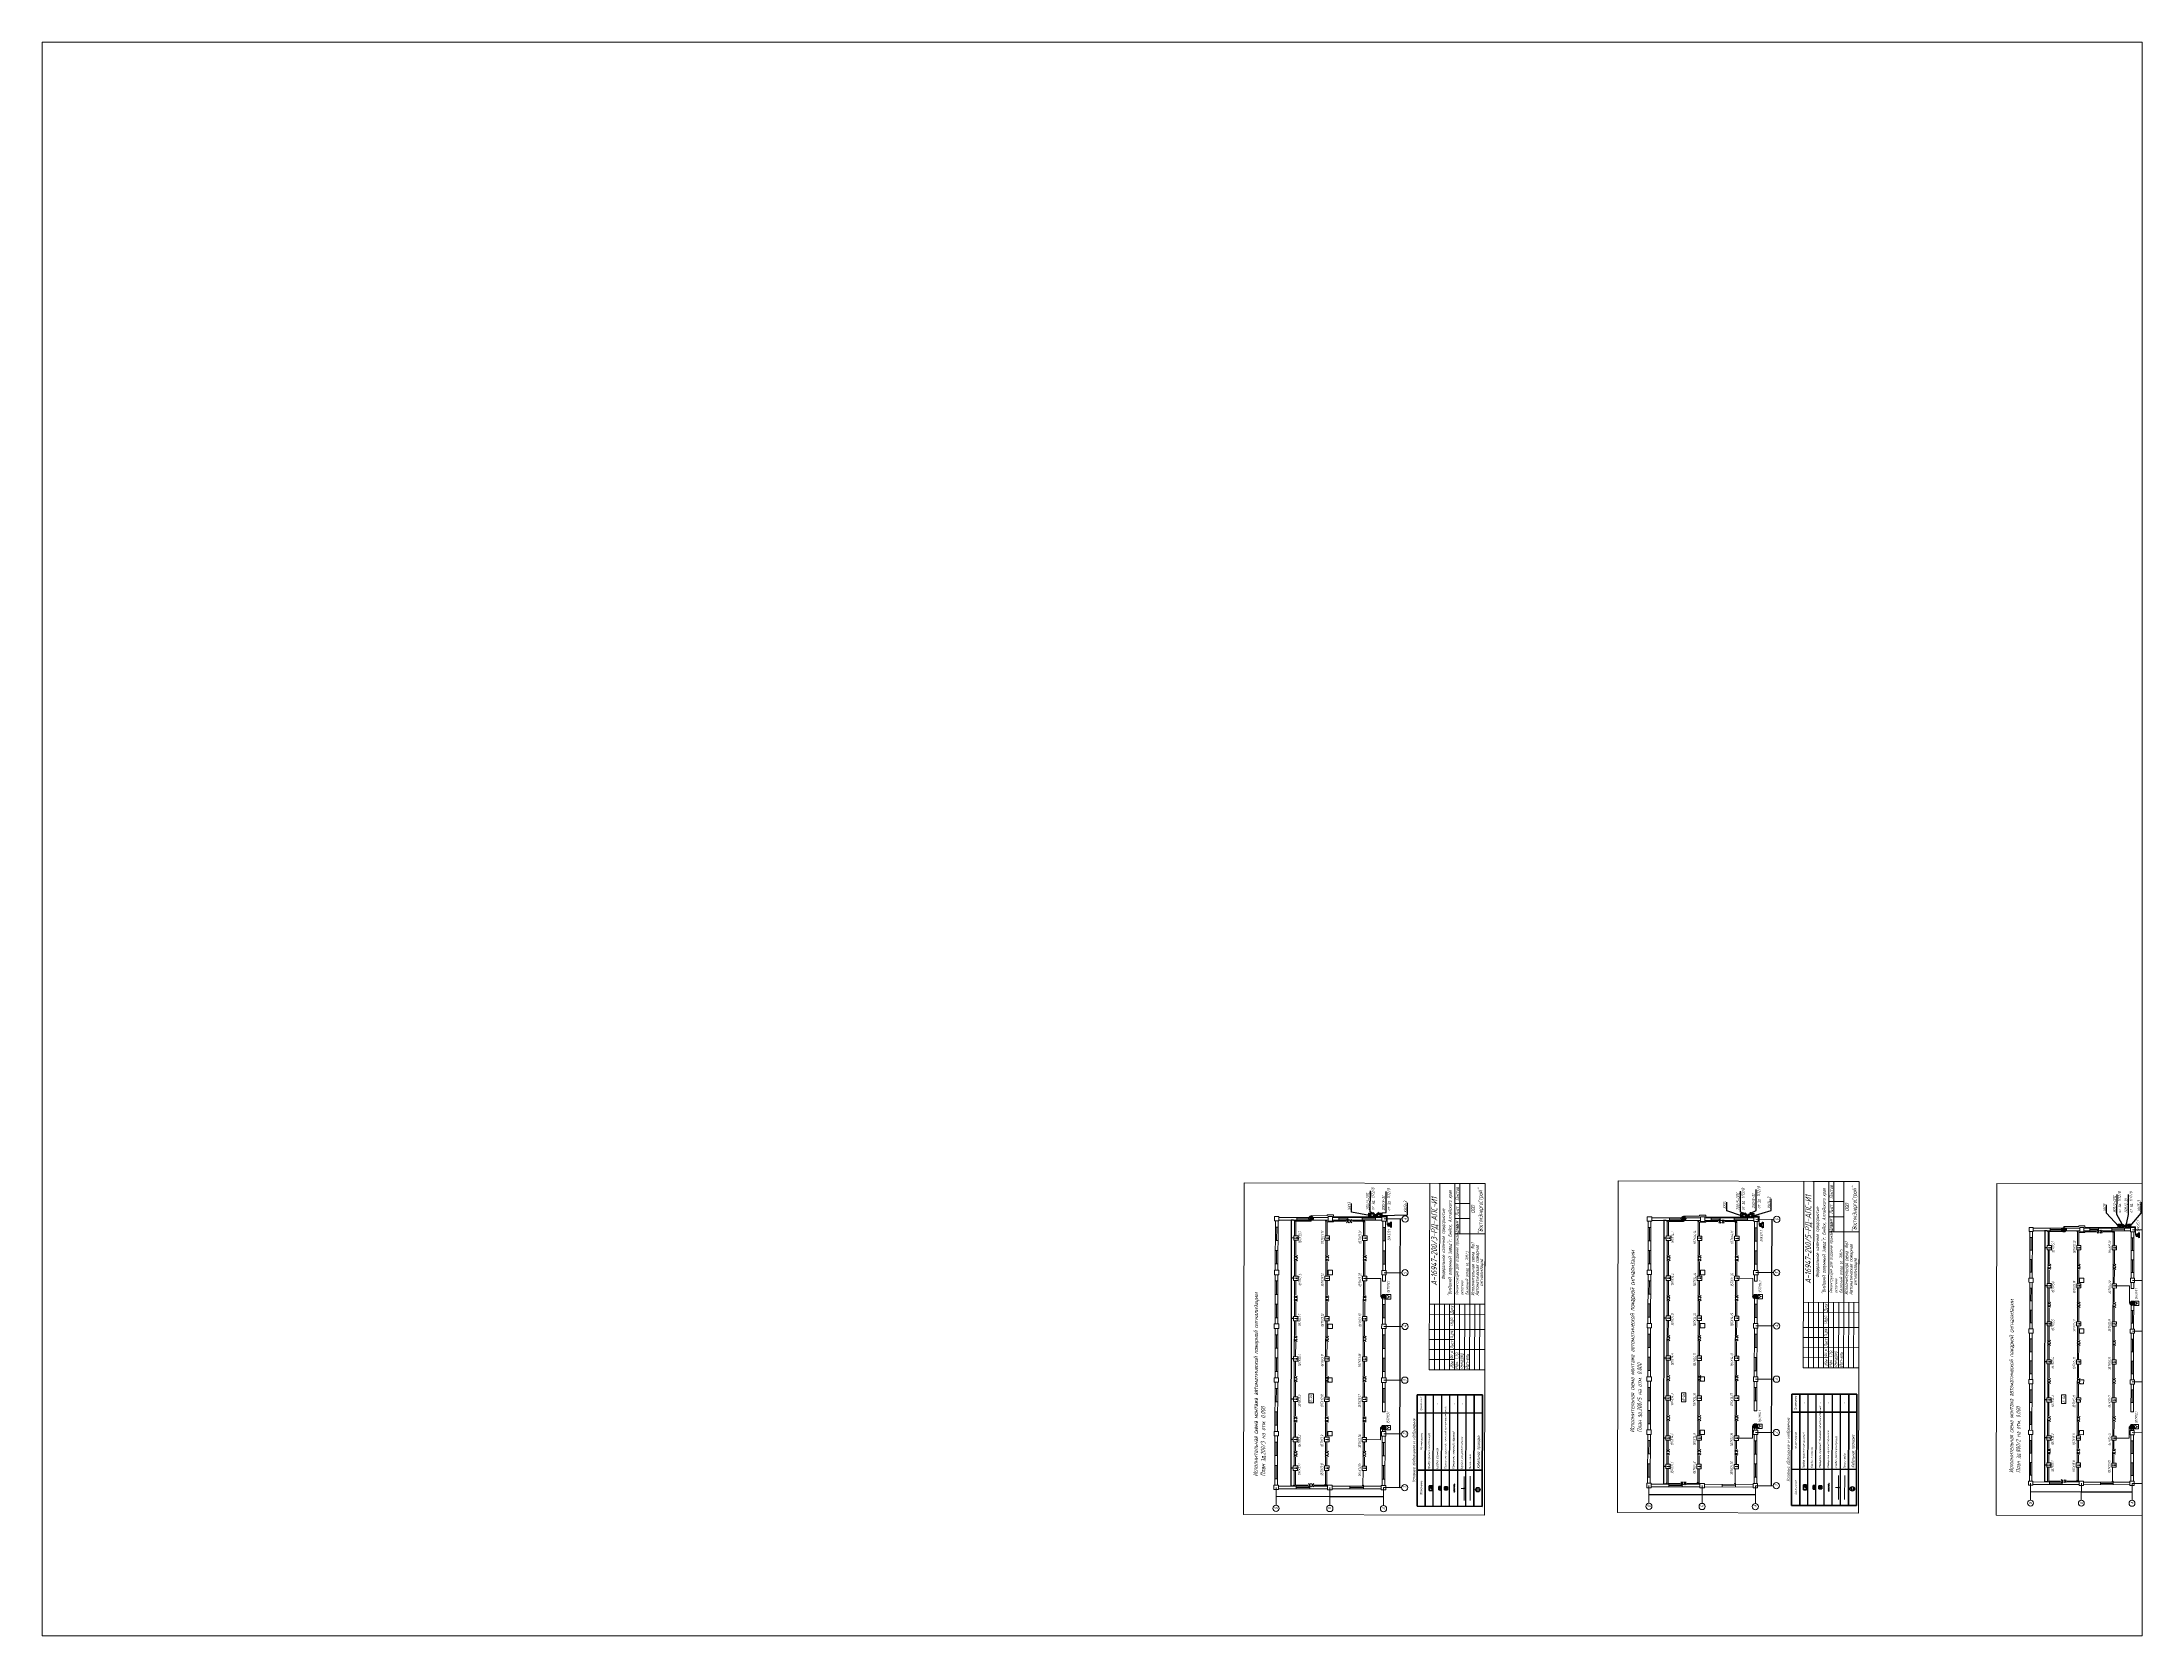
# Paper-space layout 'Лист2' of a CAD drawing. Header units: millimetres. Extents: x 26 to 231, y 20 to 176.
# The model-space entities are those that its viewports show. They can reach past a viewport. Long polylines and large blocks are cut down to what shows.
import ezdxf
from ezdxf import colors
from ezdxf.entities.mleader import LeaderData, LeaderLine
from ezdxf.math import Vec2, Vec3

# ---------------------------------------------------------------- set-up
doc = ezdxf.new("R2010")
doc.units = ezdxf.units.MM
doc.linetypes.add('gost5', pattern=[7, 5, -2, 0])
doc.linetypes.add('gost6', pattern=[12, 8, -1.5, 1, -1.5])
doc.layers.get('Defpoints').update_dxf_attribs({"color": 33})
for name, color, linetype, lineweight in [('датчик', 10, 'Continuous', 50), ('Датчики (Вновь)', 2, 'Continuous', 50), ('ИИ_ОФОРМЛЕНИЕ_025', 7, 'Continuous', 25), ('КаБель силовой (Вновь)', 1, 'Continuous', 60), ('Линия выноска', 137, 'Continuous', 20), ('Линия связи (Вновь)', 3, 'Continuous', 60), ('Осевая', 4, 'gost6', 25), ('ППК и др. приБоры', 171, 'Continuous', 50), ('Размерная', 4, 'Continuous', 25), ('Рамка толстая', 7, 'Continuous', 60), ('Рамка тонкая', 5, 'Continuous', 25), ('Связь', 84, 'Continuous', 50), ('Строительный', 251, 'Continuous', 13), ('ТаБлица', 253, 'Continuous', 25), ('текст', 7, 'Continuous', 25), ('Щиты пульты (Вновь)', 5, 'Continuous', 50), ('Элемент эл. схем', 7, 'Continuous', 35)]:
    doc.layers.add(name, color=color, linetype=linetype, lineweight=lineweight)
doc.styles.add('Simplex', font='simplex.shx', dxfattribs={"width": 0.7, "oblique": 15})
doc.styles.get("Standard").update_dxf_attribs({"font": 'arial.ttf'})
doc.dimstyles.new('ISO-25', dxfattribs={"dimtxt": 2.5, "dimasz": 2.5, "dimexe": 1.25, "dimexo": 0.625, "dimtad": 1, "dimtxsty": 'Standard', "dimcen": 2.5, "dimadec": 0, "dimazin": 0, "dimtfac": 1, "dimtmove": 0, "dimatfit": 3, "dimfxl": 1, "dimarcsym": 0})

# ---------------------------------------------------------------- blocks, each defined once
blk = doc.blocks.new('_ArchTick')
at = {"color": 0, "linetype": 'ByBlock', "const_width": 0.15}
blk.add_lwpolyline([(-0.5, -0.5), (0.5, 0.5)], dxfattribs=at)
blk = doc.blocks.new('*D64')
at = {"layer": 'Defpoints', "color": 0, "lineweight": 80, "transparency": 16777216}
for p in [(12234.7, 5530.6), (12234.7, 5530.6), (12234.3, 5314.6)]:
    blk.add_point(p, dxfattribs=at)
at = {"layer": 'Размерная', "color": 0, "lineweight": -2, "transparency": 16777216}
for p, q in [((12234.1, 5530.6), (12233.5, 5530.6)), ((12234.3, 5314.6), (12234.7, 5530.6)), ((12234.9, 5314.6), (12235.5, 5314.6))]:
    blk.add_line(p, q, dxfattribs=at)
at = {"layer": 'Размерная', "color": 0, "lineweight": -2, "transparency": 16777216, "xscale": 2.5, "yscale": 2.5, "zscale": 2.5}
for p, rotation in [((12234.7, 5530.6), 89.88075628171742), ((12234.3, 5314.6), 269.8807562817174)]:
    blk.add_blockref('_ArchTick', p, dxfattribs=dict(at, rotation=rotation))
blk = doc.blocks.new('*D65')
at = {"layer": 'Defpoints', "color": 0, "lineweight": 80, "transparency": 16777216}
for p in [(12235.2, 5746.6), (12235.2, 5746.6), (12234.7, 5530.6)]:
    blk.add_point(p, dxfattribs=at)
at = {"layer": 'Размерная', "color": 0, "lineweight": -2, "transparency": 16777216}
for p, q in [((12234.5, 5746.6), (12233.9, 5746.6)), ((12234.7, 5530.6), (12235.2, 5746.6)), ((12235.3, 5530.6), (12236, 5530.6))]:
    blk.add_line(p, q, dxfattribs=at)
at = {"layer": 'Размерная', "color": 0, "lineweight": -2, "transparency": 16777216, "xscale": 2.5, "yscale": 2.5, "zscale": 2.5}
for p, rotation in [((12235.2, 5746.6), 89.88075628171742), ((12234.7, 5530.6), 269.8807562817174)]:
    blk.add_blockref('_ArchTick', p, dxfattribs=dict(at, rotation=rotation))
blk = doc.blocks.new('*D66')
at = {"layer": 'Defpoints', "color": 0, "lineweight": 80, "transparency": 16777216}
for p in [(12235.6, 5962.6), (12235.6, 5962.6), (12235.2, 5746.6)]:
    blk.add_point(p, dxfattribs=at)
at = {"layer": 'Размерная', "color": 0, "lineweight": -2, "transparency": 16777216}
for p, q in [((12235, 5962.6), (12234.4, 5962.6)), ((12235.2, 5746.6), (12235.6, 5962.6)), ((12235.8, 5746.6), (12236.4, 5746.6))]:
    blk.add_line(p, q, dxfattribs=at)
at = {"layer": 'Размерная', "color": 0, "lineweight": -2, "transparency": 16777216, "xscale": 2.5, "yscale": 2.5, "zscale": 2.5}
for p, rotation in [((12235.6, 5962.6), 89.88075628171742), ((12235.2, 5746.6), 269.8807562817174)]:
    blk.add_blockref('_ArchTick', p, dxfattribs=dict(at, rotation=rotation))
blk = doc.blocks.new('*D67')
at = {"layer": 'Defpoints', "color": 0, "lineweight": 80, "transparency": 16777216}
for p in [(12236.1, 6178.6), (12236.1, 6178.6), (12235.6, 5962.6)]:
    blk.add_point(p, dxfattribs=at)
at = {"layer": 'Размерная', "color": 0, "lineweight": -2, "transparency": 16777216}
for p, q in [((12235.4, 6178.6), (12234.8, 6178.6)), ((12235.6, 5962.6), (12236.1, 6178.6)), ((12236.2, 5962.6), (12236.9, 5962.6))]:
    blk.add_line(p, q, dxfattribs=at)
at = {"layer": 'Размерная', "color": 0, "lineweight": -2, "transparency": 16777216, "xscale": 2.5, "yscale": 2.5, "zscale": 2.5}
for p, rotation in [((12236.1, 6178.6), 89.88075628171742), ((12235.6, 5962.6), 269.8807562817174)]:
    blk.add_blockref('_ArchTick', p, dxfattribs=dict(at, rotation=rotation))
blk = doc.blocks.new('*D68')
at = {"layer": 'Defpoints', "color": 0, "lineweight": 80, "transparency": 16777216}
for p in [(12236.5, 6394.6), (12236.5, 6394.6), (12236.1, 6178.6)]:
    blk.add_point(p, dxfattribs=at)
at = {"layer": 'Размерная', "color": 0, "lineweight": -2, "transparency": 16777216}
for p, q in [((12235.9, 6394.6), (12235.3, 6394.6)), ((12236.1, 6178.6), (12236.5, 6394.6)), ((12236.7, 6178.6), (12237.3, 6178.6))]:
    blk.add_line(p, q, dxfattribs=at)
at = {"layer": 'Размерная', "color": 0, "lineweight": -2, "transparency": 16777216, "xscale": 2.5, "yscale": 2.5, "zscale": 2.5}
for p, rotation in [((12236.5, 6394.6), 89.88075628171742), ((12236.1, 6178.6), 269.8807562817174)]:
    blk.add_blockref('_ArchTick', p, dxfattribs=dict(at, rotation=rotation))
blk = doc.blocks.new('*D78')
at = {"layer": 'Defpoints', "color": 0, "lineweight": 80, "transparency": 16777216}
for p in [(11952.9, 5279.2), (12168.9, 5278.8), (12168.9, 5278.8)]:
    blk.add_point(p, dxfattribs=at)
at = {"layer": 'Размерная', "color": 0, "lineweight": -2, "transparency": 16777216}
for p, q in [((11952.9, 5279.2), (12168.9, 5278.8)), ((11952.9, 5278.6), (11952.9, 5278)), ((12168.9, 5279.4), (12168.9, 5280))]:
    blk.add_line(p, q, dxfattribs=at)
at = {"layer": 'Размерная', "color": 0, "lineweight": -2, "transparency": 16777216, "xscale": 2.5, "yscale": 2.5, "zscale": 2.5}
for p, rotation in [((11952.9, 5279.2), 179.8807562817177), ((12168.9, 5278.8), 359.8807562817177)]:
    blk.add_blockref('_ArchTick', p, dxfattribs=dict(at, rotation=rotation))
blk = doc.blocks.new('*D69')
at = {"layer": 'Defpoints', "color": 0, "lineweight": 80, "transparency": 16777216}
for p in [(11736.9, 5279.7), (11952.9, 5279.2), (11952.9, 5279.2)]:
    blk.add_point(p, dxfattribs=at)
at = {"layer": 'Размерная', "color": 0, "lineweight": -2, "transparency": 16777216}
for p, q in [((11736.9, 5279.7), (11952.9, 5279.2)), ((11736.9, 5279.1), (11736.9, 5278.4)), ((11952.9, 5279.9), (11952.9, 5280.5))]:
    blk.add_line(p, q, dxfattribs=at)
at = {"layer": 'Размерная', "color": 0, "lineweight": -2, "transparency": 16777216, "xscale": 2.5, "yscale": 2.5, "zscale": 2.5}
for p, rotation in [((11736.9, 5279.7), 179.8807562817177), ((11952.9, 5279.2), 359.8807562817177)]:
    blk.add_blockref('_ArchTick', p, dxfattribs=dict(at, rotation=rotation))
blk = doc.blocks.new('*D70')
at = {"layer": 'Defpoints', "color": 0, "lineweight": 80, "transparency": 16777216}
for p in [(11795.7, 5321), (11805.3, 5320.9), (11805.5, 5392.9)]:
    blk.add_point(p, dxfattribs=at)
at = {"layer": 'Размерная', "color": 0, "lineweight": -2, "transparency": 16777216}
for p, q in [((11804.7, 5320.9), (11794.5, 5321)), ((11804.9, 5392.9), (11794.6, 5393)), ((11795.9, 5393), (11795.7, 5321))]:
    blk.add_line(p, q, dxfattribs=at)
at = {"layer": 'Размерная', "color": 0, "lineweight": -2, "transparency": 16777216, "xscale": 2.5, "yscale": 2.5, "zscale": 2.5}
for p, rotation in [((11795.7, 5321), 269.8807562817174), ((11795.9, 5393), 89.88075628171742)]:
    blk.add_blockref('_ArchTick', p, dxfattribs=dict(at, rotation=rotation))
blk = doc.blocks.new('*D71')
at = {"layer": 'Defpoints', "color": 0, "lineweight": 80, "transparency": 16777216}
for p in [(11805.7, 5508.1), (11795.9, 5393), (11805.5, 5392.9)]:
    blk.add_point(p, dxfattribs=at)
at = {"layer": 'Размерная', "color": 0, "lineweight": -2, "transparency": 16777216}
for p, q in [((11805.1, 5508.1), (11794.8, 5508.2)), ((11796.1, 5508.2), (11795.9, 5393)), ((11804.9, 5392.9), (11794.6, 5393))]:
    blk.add_line(p, q, dxfattribs=at)
at = {"layer": 'Размерная', "color": 0, "lineweight": -2, "transparency": 16777216, "xscale": 2.5, "yscale": 2.5, "zscale": 2.5}
for p, rotation in [((11796.1, 5508.2), 89.88075628171742), ((11795.9, 5393), 269.8807562817174)]:
    blk.add_blockref('_ArchTick', p, dxfattribs=dict(at, rotation=rotation))
blk = doc.blocks.new('*D72')
at = {"layer": 'Defpoints', "color": 0, "lineweight": 80, "transparency": 16777216}
for p in [(11806.1, 5670.1), (11796.1, 5508.2), (11805.7, 5508.1)]:
    blk.add_point(p, dxfattribs=at)
at = {"layer": 'Размерная', "color": 0, "lineweight": -2, "transparency": 16777216}
for p, q in [((11805.4, 5670.1), (11795.2, 5670.2)), ((11796.4, 5670.2), (11796.1, 5508.2)), ((11805.1, 5508.1), (11794.8, 5508.2))]:
    blk.add_line(p, q, dxfattribs=at)
at = {"layer": 'Размерная', "color": 0, "lineweight": -2, "transparency": 16777216, "xscale": 2.5, "yscale": 2.5, "zscale": 2.5}
for p, rotation in [((11796.4, 5670.2), 89.88075628171742), ((11796.1, 5508.2), 269.8807562817174)]:
    blk.add_blockref('_ArchTick', p, dxfattribs=dict(at, rotation=rotation))
blk = doc.blocks.new('*D73')
at = {"layer": 'Defpoints', "color": 0, "lineweight": 80, "transparency": 16777216}
for p in [(11806.4, 5832.1), (11796.4, 5670.2), (11806.1, 5670.1)]:
    blk.add_point(p, dxfattribs=at)
at = {"layer": 'Размерная', "color": 0, "lineweight": -2, "transparency": 16777216}
for p, q in [((11805.8, 5832.1), (11795.5, 5832.2)), ((11796.8, 5832.2), (11796.4, 5670.2)), ((11805.4, 5670.1), (11795.2, 5670.2))]:
    blk.add_line(p, q, dxfattribs=at)
at = {"layer": 'Размерная', "color": 0, "lineweight": -2, "transparency": 16777216, "xscale": 2.5, "yscale": 2.5, "zscale": 2.5}
for p, rotation in [((11796.8, 5832.2), 89.88075628171742), ((11796.4, 5670.2), 269.8807562817174)]:
    blk.add_blockref('_ArchTick', p, dxfattribs=dict(at, rotation=rotation))
blk = doc.blocks.new('*D74')
at = {"layer": 'Defpoints', "color": 0, "lineweight": 80, "transparency": 16777216}
for p in [(11806.7, 5994.1), (11796.8, 5832.2), (11806.4, 5832.1)]:
    blk.add_point(p, dxfattribs=at)
at = {"layer": 'Размерная', "color": 0, "lineweight": -2, "transparency": 16777216}
for p, q in [((11806.1, 5994.1), (11795.9, 5994.2)), ((11797.1, 5994.2), (11796.8, 5832.2)), ((11805.8, 5832.1), (11795.5, 5832.2))]:
    blk.add_line(p, q, dxfattribs=at)
at = {"layer": 'Размерная', "color": 0, "lineweight": -2, "transparency": 16777216, "xscale": 2.5, "yscale": 2.5, "zscale": 2.5}
for p, rotation in [((11797.1, 5994.2), 89.88075628171742), ((11796.8, 5832.2), 269.8807562817174)]:
    blk.add_blockref('_ArchTick', p, dxfattribs=dict(at, rotation=rotation))
blk = doc.blocks.new('*D75')
at = {"layer": 'Defpoints', "color": 0, "lineweight": 80, "transparency": 16777216}
for p in [(11807.1, 6156.1), (11797.1, 5994.2), (11806.7, 5994.1)]:
    blk.add_point(p, dxfattribs=at)
at = {"layer": 'Размерная', "color": 0, "lineweight": -2, "transparency": 16777216}
for p, q in [((11806.5, 6156.1), (11796.2, 6156.2)), ((11797.4, 6156.2), (11797.1, 5994.2)), ((11806.1, 5994.1), (11795.9, 5994.2))]:
    blk.add_line(p, q, dxfattribs=at)
at = {"layer": 'Размерная', "color": 0, "lineweight": -2, "transparency": 16777216, "xscale": 2.5, "yscale": 2.5, "zscale": 2.5}
for p, rotation in [((11797.4, 6156.2), 89.88075628171742), ((11797.1, 5994.2), 269.8807562817174)]:
    blk.add_blockref('_ArchTick', p, dxfattribs=dict(at, rotation=rotation))
blk = doc.blocks.new('*D76')
at = {"layer": 'Defpoints', "color": 0, "lineweight": 80, "transparency": 16777216}
for p in [(11807.4, 6318.1), (11797.4, 6156.2), (11807.1, 6156.1)]:
    blk.add_point(p, dxfattribs=at)
at = {"layer": 'Размерная', "color": 0, "lineweight": -2, "transparency": 16777216}
for p, q in [((11806.8, 6318.1), (11796.5, 6318.2)), ((11797.8, 6318.2), (11797.4, 6156.2)), ((11806.5, 6156.1), (11796.2, 6156.2))]:
    blk.add_line(p, q, dxfattribs=at)
at = {"layer": 'Размерная', "color": 0, "lineweight": -2, "transparency": 16777216, "xscale": 2.5, "yscale": 2.5, "zscale": 2.5}
for p, rotation in [((11797.8, 6318.2), 89.88075628171742), ((11797.4, 6156.2), 269.8807562817174)]:
    blk.add_blockref('_ArchTick', p, dxfattribs=dict(at, rotation=rotation))
blk = doc.blocks.new('*D77')
at = {"layer": 'Defpoints', "color": 0, "lineweight": 80, "transparency": 16777216}
for p in [(11807.6, 6390.1), (11797.8, 6318.2), (11807.4, 6318.1)]:
    blk.add_point(p, dxfattribs=at)
at = {"layer": 'Размерная', "color": 0, "lineweight": -2, "transparency": 16777216}
for p, q in [((11806.9, 6390.1), (11796.7, 6390.2)), ((11797.9, 6390.2), (11797.8, 6318.2)), ((11806.8, 6318.1), (11796.5, 6318.2))]:
    blk.add_line(p, q, dxfattribs=at)
at = {"layer": 'Размерная', "color": 0, "lineweight": -2, "transparency": 16777216, "xscale": 2.5, "yscale": 2.5, "zscale": 2.5}
for p, rotation in [((11797.9, 6390.2), 89.88075628171742), ((11797.8, 6318.2), 269.8807562817174)]:
    blk.add_blockref('_ArchTick', p, dxfattribs=dict(at, rotation=rotation))
blk = doc.blocks.new('A$C14355321')
at = {"layer": 'Линия связи (Вновь)', "color": 5}
for p, q in [((1.9, 2.1), (0, 0)), ((6.4, 0), (0, 0)), ((4.5, 2.1), (6.4, 0))]:
    blk.add_line(p, q, dxfattribs=at)
blk.add_lwpolyline([(4.5, 3.5), (4.5, 2.1), (1.9, 2.1), (1.9, 3.5)], close=True, dxfattribs=at)
blk = doc.blocks.new('A$C4BB167BF')
at = {"layer": 'Щиты пульты (Вновь)', "true_color": 0xc7c8ca}
h = blk.add_hatch(color=9, dxfattribs=at)
h.paths.add_polyline_path([(0, 3), (0, 0), (3, 3)])
h.paths.add_polyline_path([(6, 3), (3, 3), (6, 0)])
at = {"layer": 'Щиты пульты (Вновь)', "color": 252, "true_color": 0x939598}
for p, q in [((0, 3), (0, 0)), ((6, 3), (0, 3)), ((0, 0), (3, 3)), ((3, 3), (6, 0)), ((6, 0), (6, 3)), ((0, 0), (6, 0))]:
    blk.add_line(p, q, dxfattribs=at)
blk = doc.blocks.new('_Oblique')
at = {"color": 0, "linetype": 'ByBlock', "lineweight": -2}
blk.add_line((-0.5, -0.5), (0.5, 0.5), dxfattribs=at)
blk = doc.blocks.new('_None')
blk = doc.blocks.new('*D87')
at = {"layer": 'Defpoints', "color": 0, "lineweight": 80, "transparency": 16777216}
for p in [(13729.7, 5536.4), (13729.7, 5536.4), (13729.3, 5322.2)]:
    blk.add_point(p, dxfattribs=at)
at = {"layer": 'Размерная', "color": 0, "lineweight": -2, "transparency": 16777216}
for p, q in [((13729.1, 5536.4), (13728.5, 5536.4)), ((13729.3, 5322.2), (13729.7, 5536.4)), ((13729.9, 5322.2), (13730.5, 5322.2))]:
    blk.add_line(p, q, dxfattribs=at)
at = {"layer": 'Размерная', "color": 0, "lineweight": -2, "transparency": 16777216, "xscale": 2.5, "yscale": 2.5, "zscale": 2.5}
for p, rotation in [((13729.7, 5536.4), 89.88075628171742), ((13729.3, 5322.2), 269.8807562817174)]:
    blk.add_blockref('_ArchTick', p, dxfattribs=dict(at, rotation=rotation))
blk = doc.blocks.new('*D88')
at = {"layer": 'Defpoints', "color": 0, "lineweight": 80, "transparency": 16777216}
for p in [(13730.1, 5750.6), (13730.1, 5750.6), (13729.7, 5536.4)]:
    blk.add_point(p, dxfattribs=at)
at = {"layer": 'Размерная', "color": 0, "lineweight": -2, "transparency": 16777216}
for p, q in [((13729.5, 5750.6), (13728.9, 5750.6)), ((13729.7, 5536.4), (13730.1, 5750.6)), ((13730.3, 5536.4), (13731, 5536.4))]:
    blk.add_line(p, q, dxfattribs=at)
at = {"layer": 'Размерная', "color": 0, "lineweight": -2, "transparency": 16777216, "xscale": 2.5, "yscale": 2.5, "zscale": 2.5}
for p, rotation in [((13730.1, 5750.6), 89.88075628171742), ((13729.7, 5536.4), 269.8807562817174)]:
    blk.add_blockref('_ArchTick', p, dxfattribs=dict(at, rotation=rotation))
blk = doc.blocks.new('*D89')
at = {"layer": 'Defpoints', "color": 0, "lineweight": 80, "transparency": 16777216}
for p in [(13730.6, 5964.8), (13730.6, 5964.8), (13730.1, 5750.6)]:
    blk.add_point(p, dxfattribs=at)
at = {"layer": 'Размерная', "color": 0, "lineweight": -2, "transparency": 16777216}
for p, q in [((13730, 5964.8), (13729.3, 5964.8)), ((13730.1, 5750.6), (13730.6, 5964.8)), ((13730.8, 5750.6), (13731.4, 5750.6))]:
    blk.add_line(p, q, dxfattribs=at)
at = {"layer": 'Размерная', "color": 0, "lineweight": -2, "transparency": 16777216, "xscale": 2.5, "yscale": 2.5, "zscale": 2.5}
for p, rotation in [((13730.6, 5964.8), 89.88075628171742), ((13730.1, 5750.6), 269.8807562817174)]:
    blk.add_blockref('_ArchTick', p, dxfattribs=dict(at, rotation=rotation))
blk = doc.blocks.new('*D90')
at = {"layer": 'Defpoints', "color": 0, "lineweight": 80, "transparency": 16777216}
for p in [(13731, 6179), (13731, 6179), (13730.6, 5964.8)]:
    blk.add_point(p, dxfattribs=at)
at = {"layer": 'Размерная', "color": 0, "lineweight": -2, "transparency": 16777216}
for p, q in [((13730.4, 6179), (13729.8, 6179)), ((13730.6, 5964.8), (13731, 6179)), ((13731.2, 5964.8), (13731.8, 5964.8))]:
    blk.add_line(p, q, dxfattribs=at)
at = {"layer": 'Размерная', "color": 0, "lineweight": -2, "transparency": 16777216, "xscale": 2.5, "yscale": 2.5, "zscale": 2.5}
for p, rotation in [((13731, 6179), 89.88075628171742), ((13730.6, 5964.8), 269.8807562817174)]:
    blk.add_blockref('_ArchTick', p, dxfattribs=dict(at, rotation=rotation))
blk = doc.blocks.new('*D91')
at = {"layer": 'Defpoints', "color": 0, "lineweight": 80, "transparency": 16777216}
for p in [(13731.5, 6393.2), (13731.5, 6393.2), (13731, 6179)]:
    blk.add_point(p, dxfattribs=at)
at = {"layer": 'Размерная', "color": 0, "lineweight": -2, "transparency": 16777216}
for p, q in [((13730.9, 6393.2), (13730.2, 6393.2)), ((13731, 6179), (13731.5, 6393.2)), ((13731.7, 6179), (13732.3, 6179))]:
    blk.add_line(p, q, dxfattribs=at)
at = {"layer": 'Размерная', "color": 0, "lineweight": -2, "transparency": 16777216, "xscale": 2.5, "yscale": 2.5, "zscale": 2.5}
for p, rotation in [((13731.5, 6393.2), 89.88075628171742), ((13731, 6179), 269.8807562817174)]:
    blk.add_blockref('_ArchTick', p, dxfattribs=dict(at, rotation=rotation))
blk = doc.blocks.new('*D93')
at = {"layer": 'Defpoints', "color": 0, "lineweight": 80, "transparency": 16777216}
for p in [(13450.2, 5287.1), (13664.4, 5286.6), (13664.4, 5286.6)]:
    blk.add_point(p, dxfattribs=at)
at = {"layer": 'Размерная', "color": 0, "lineweight": -2, "transparency": 16777216}
for p, q in [((13450.2, 5287.1), (13664.4, 5286.6)), ((13450.2, 5286.5), (13450.2, 5285.8)), ((13664.4, 5287.3), (13664.4, 5287.9))]:
    blk.add_line(p, q, dxfattribs=at)
at = {"layer": 'Размерная', "color": 0, "lineweight": -2, "transparency": 16777216, "xscale": 2.5, "yscale": 2.5, "zscale": 2.5}
for p, rotation in [((13450.2, 5287.1), 179.8807562817177), ((13664.4, 5286.6), 359.8807562817177)]:
    blk.add_blockref('_ArchTick', p, dxfattribs=dict(at, rotation=rotation))
blk = doc.blocks.new('*D92')
at = {"layer": 'Defpoints', "color": 0, "lineweight": 80, "transparency": 16777216}
for p in [(13236, 5287.5), (13450.2, 5287.1), (13450.2, 5287.1)]:
    blk.add_point(p, dxfattribs=at)
at = {"layer": 'Размерная', "color": 0, "lineweight": -2, "transparency": 16777216}
for p, q in [((13236, 5287.5), (13450.2, 5287.1)), ((13236, 5286.9), (13236, 5286.3)), ((13450.2, 5287.7), (13450.2, 5288.3))]:
    blk.add_line(p, q, dxfattribs=at)
at = {"layer": 'Размерная', "color": 0, "lineweight": -2, "transparency": 16777216, "xscale": 2.5, "yscale": 2.5, "zscale": 2.5}
for p, rotation in [((13236, 5287.5), 179.8807562817177), ((13450.2, 5287.1), 359.8807562817177)]:
    blk.add_blockref('_ArchTick', p, dxfattribs=dict(at, rotation=rotation))
blk = doc.blocks.new('*D79')
at = {"layer": 'Defpoints', "color": 0, "lineweight": 80, "transparency": 16777216}
for p in [(13294.3, 5328.5), (13303.9, 5328.4), (13304.1, 5399.8)]:
    blk.add_point(p, dxfattribs=at)
at = {"layer": 'Размерная', "color": 0, "lineweight": -2, "transparency": 16777216}
for p, q in [((13303.3, 5328.4), (13293.1, 5328.5)), ((13303.4, 5399.8), (13293.2, 5399.9)), ((13294.5, 5399.9), (13294.3, 5328.5))]:
    blk.add_line(p, q, dxfattribs=at)
at = {"layer": 'Размерная', "color": 0, "lineweight": -2, "transparency": 16777216, "xscale": 2.5, "yscale": 2.5, "zscale": 2.5}
for p, rotation in [((13294.3, 5328.5), 269.8807562817174), ((13294.5, 5399.9), 89.88075628171742)]:
    blk.add_blockref('_ArchTick', p, dxfattribs=dict(at, rotation=rotation))
blk = doc.blocks.new('*D80')
at = {"layer": 'Defpoints', "color": 0, "lineweight": 80, "transparency": 16777216}
for p in [(13304.3, 5514.1), (13294.5, 5399.9), (13304.1, 5399.8)]:
    blk.add_point(p, dxfattribs=at)
at = {"layer": 'Размерная', "color": 0, "lineweight": -2, "transparency": 16777216}
for p, q in [((13303.7, 5514.1), (13293.5, 5514.1)), ((13294.7, 5514.1), (13294.5, 5399.9)), ((13303.4, 5399.8), (13293.2, 5399.9))]:
    blk.add_line(p, q, dxfattribs=at)
at = {"layer": 'Размерная', "color": 0, "lineweight": -2, "transparency": 16777216, "xscale": 2.5, "yscale": 2.5, "zscale": 2.5}
for p, rotation in [((13294.7, 5514.1), 89.88075628171742), ((13294.5, 5399.9), 269.8807562817174)]:
    blk.add_blockref('_ArchTick', p, dxfattribs=dict(at, rotation=rotation))
blk = doc.blocks.new('*D81')
at = {"layer": 'Defpoints', "color": 0, "lineweight": 80, "transparency": 16777216}
for p in [(13304.6, 5674.7), (13294.7, 5514.1), (13304.3, 5514.1)]:
    blk.add_point(p, dxfattribs=at)
at = {"layer": 'Размерная', "color": 0, "lineweight": -2, "transparency": 16777216}
for p, q in [((13304, 5674.7), (13293.8, 5674.8)), ((13295.1, 5674.7), (13294.7, 5514.1)), ((13303.7, 5514.1), (13293.5, 5514.1))]:
    blk.add_line(p, q, dxfattribs=at)
at = {"layer": 'Размерная', "color": 0, "lineweight": -2, "transparency": 16777216, "xscale": 2.5, "yscale": 2.5, "zscale": 2.5}
for p, rotation in [((13295.1, 5674.7), 89.88075628171742), ((13294.7, 5514.1), 269.8807562817174)]:
    blk.add_blockref('_ArchTick', p, dxfattribs=dict(at, rotation=rotation))
blk = doc.blocks.new('*D82')
at = {"layer": 'Defpoints', "color": 0, "lineweight": 80, "transparency": 16777216}
for p in [(13305, 5835.4), (13295.1, 5674.7), (13304.6, 5674.7)]:
    blk.add_point(p, dxfattribs=at)
at = {"layer": 'Размерная', "color": 0, "lineweight": -2, "transparency": 16777216}
for p, q in [((13304.3, 5835.4), (13294.2, 5835.4)), ((13295.4, 5835.4), (13295.1, 5674.7)), ((13304, 5674.7), (13293.8, 5674.8))]:
    blk.add_line(p, q, dxfattribs=at)
at = {"layer": 'Размерная', "color": 0, "lineweight": -2, "transparency": 16777216, "xscale": 2.5, "yscale": 2.5, "zscale": 2.5}
for p, rotation in [((13295.4, 5835.4), 89.88075628171742), ((13295.1, 5674.7), 269.8807562817174)]:
    blk.add_blockref('_ArchTick', p, dxfattribs=dict(at, rotation=rotation))
blk = doc.blocks.new('*D83')
at = {"layer": 'Defpoints', "color": 0, "lineweight": 80, "transparency": 16777216}
for p in [(13305.3, 5996), (13295.4, 5835.4), (13305, 5835.4)]:
    blk.add_point(p, dxfattribs=at)
at = {"layer": 'Размерная', "color": 0, "lineweight": -2, "transparency": 16777216}
for p, q in [((13304.7, 5996), (13294.5, 5996.1)), ((13295.7, 5996), (13295.4, 5835.4)), ((13304.3, 5835.4), (13294.2, 5835.4))]:
    blk.add_line(p, q, dxfattribs=at)
at = {"layer": 'Размерная', "color": 0, "lineweight": -2, "transparency": 16777216, "xscale": 2.5, "yscale": 2.5, "zscale": 2.5}
for p, rotation in [((13295.7, 5996), 89.88075628171742), ((13295.4, 5835.4), 269.8807562817174)]:
    blk.add_blockref('_ArchTick', p, dxfattribs=dict(at, rotation=rotation))
blk = doc.blocks.new('*D84')
at = {"layer": 'Defpoints', "color": 0, "lineweight": 80, "transparency": 16777216}
for p in [(13305.6, 6156.7), (13295.7, 5996), (13305.3, 5996)]:
    blk.add_point(p, dxfattribs=at)
at = {"layer": 'Размерная', "color": 0, "lineweight": -2, "transparency": 16777216}
for p, q in [((13305, 6156.7), (13294.8, 6156.7)), ((13296.1, 6156.7), (13295.7, 5996)), ((13304.7, 5996), (13294.5, 5996.1))]:
    blk.add_line(p, q, dxfattribs=at)
at = {"layer": 'Размерная', "color": 0, "lineweight": -2, "transparency": 16777216, "xscale": 2.5, "yscale": 2.5, "zscale": 2.5}
for p, rotation in [((13296.1, 6156.7), 89.88075628171742), ((13295.7, 5996), 269.8807562817174)]:
    blk.add_blockref('_ArchTick', p, dxfattribs=dict(at, rotation=rotation))
blk = doc.blocks.new('*D85')
at = {"layer": 'Defpoints', "color": 0, "lineweight": 80, "transparency": 16777216}
for p in [(13306, 6317.3), (13296.1, 6156.7), (13305.6, 6156.7)]:
    blk.add_point(p, dxfattribs=at)
at = {"layer": 'Размерная', "color": 0, "lineweight": -2, "transparency": 16777216}
for p, q in [((13305.3, 6317.3), (13295.2, 6317.4)), ((13296.4, 6317.3), (13296.1, 6156.7)), ((13305, 6156.7), (13294.8, 6156.7))]:
    blk.add_line(p, q, dxfattribs=at)
at = {"layer": 'Размерная', "color": 0, "lineweight": -2, "transparency": 16777216, "xscale": 2.5, "yscale": 2.5, "zscale": 2.5}
for p, rotation in [((13296.4, 6317.3), 89.88075628171742), ((13296.1, 6156.7), 269.8807562817174)]:
    blk.add_blockref('_ArchTick', p, dxfattribs=dict(at, rotation=rotation))
blk = doc.blocks.new('*D86')
at = {"layer": 'Defpoints', "color": 0, "lineweight": 80, "transparency": 16777216}
for p in [(13306.1, 6388.7), (13296.4, 6317.3), (13306, 6317.3)]:
    blk.add_point(p, dxfattribs=at)
at = {"layer": 'Размерная', "color": 0, "lineweight": -2, "transparency": 16777216}
for p, q in [((13305.5, 6388.7), (13295.3, 6388.8)), ((13296.6, 6388.7), (13296.4, 6317.3)), ((13305.3, 6317.3), (13295.2, 6317.4))]:
    blk.add_line(p, q, dxfattribs=at)
at = {"layer": 'Размерная', "color": 0, "lineweight": -2, "transparency": 16777216, "xscale": 2.5, "yscale": 2.5, "zscale": 2.5}
for p, rotation in [((13296.6, 6388.7), 89.88075628171742), ((13296.4, 6317.3), 269.8807562817174)]:
    blk.add_blockref('_ArchTick', p, dxfattribs=dict(at, rotation=rotation))
blk = doc.blocks.new('*D105')
at = {"layer": 'Defpoints', "color": 0, "lineweight": 80, "transparency": 16777216}
for p in [(15241.3, 5535.5), (15241.3, 5535.5), (15240.8, 5331.5)]:
    blk.add_point(p, dxfattribs=at)
at = {"layer": 'Размерная', "color": 0, "lineweight": -2, "transparency": 16777216}
for p, q in [((15240.6, 5535.5), (15240, 5535.5)), ((15240.8, 5331.5), (15241.3, 5535.5)), ((15241.5, 5331.5), (15242.1, 5331.5))]:
    blk.add_line(p, q, dxfattribs=at)
at = {"layer": 'Размерная', "color": 0, "lineweight": -2, "transparency": 16777216, "xscale": 2.5, "yscale": 2.5, "zscale": 2.5}
for p, rotation in [((15241.3, 5535.5), 89.88075628171742), ((15240.8, 5331.5), 269.8807562817174)]:
    blk.add_blockref('_ArchTick', p, dxfattribs=dict(at, rotation=rotation))
blk = doc.blocks.new('*D106')
at = {"layer": 'Defpoints', "color": 0, "lineweight": 80, "transparency": 16777216}
for p in [(15241.7, 5739.5), (15241.7, 5739.5), (15241.3, 5535.5)]:
    blk.add_point(p, dxfattribs=at)
at = {"layer": 'Размерная', "color": 0, "lineweight": -2, "transparency": 16777216}
for p, q in [((15241.1, 5739.5), (15240.4, 5739.5)), ((15241.3, 5535.5), (15241.7, 5739.5)), ((15241.9, 5535.5), (15242.5, 5535.5))]:
    blk.add_line(p, q, dxfattribs=at)
at = {"layer": 'Размерная', "color": 0, "lineweight": -2, "transparency": 16777216, "xscale": 2.5, "yscale": 2.5, "zscale": 2.5}
for p, rotation in [((15241.7, 5739.5), 89.88075628171742), ((15241.3, 5535.5), 269.8807562817174)]:
    blk.add_blockref('_ArchTick', p, dxfattribs=dict(at, rotation=rotation))
blk = doc.blocks.new('*D107')
at = {"layer": 'Defpoints', "color": 0, "lineweight": 80, "transparency": 16777216}
for p in [(15242.1, 5943.5), (15242.1, 5943.5), (15241.7, 5739.5)]:
    blk.add_point(p, dxfattribs=at)
at = {"layer": 'Размерная', "color": 0, "lineweight": -2, "transparency": 16777216}
for p, q in [((15241.5, 5943.5), (15240.9, 5943.5)), ((15241.7, 5739.5), (15242.1, 5943.5)), ((15242.3, 5739.5), (15242.9, 5739.5))]:
    blk.add_line(p, q, dxfattribs=at)
at = {"layer": 'Размерная', "color": 0, "lineweight": -2, "transparency": 16777216, "xscale": 2.5, "yscale": 2.5, "zscale": 2.5}
for p, rotation in [((15242.1, 5943.5), 89.88075628171742), ((15241.7, 5739.5), 269.8807562817174)]:
    blk.add_blockref('_ArchTick', p, dxfattribs=dict(at, rotation=rotation))
blk = doc.blocks.new('*D108')
at = {"layer": 'Defpoints', "color": 0, "lineweight": 80, "transparency": 16777216}
for p in [(15242.5, 6147.5), (15242.5, 6147.5), (15242.1, 5943.5)]:
    blk.add_point(p, dxfattribs=at)
at = {"layer": 'Размерная', "color": 0, "lineweight": -2, "transparency": 16777216}
for p, q in [((15241.9, 6147.5), (15241.3, 6147.5)), ((15242.1, 5943.5), (15242.5, 6147.5)), ((15242.7, 5943.5), (15243.4, 5943.5))]:
    blk.add_line(p, q, dxfattribs=at)
at = {"layer": 'Размерная', "color": 0, "lineweight": -2, "transparency": 16777216, "xscale": 2.5, "yscale": 2.5, "zscale": 2.5}
for p, rotation in [((15242.5, 6147.5), 89.88075628171742), ((15242.1, 5943.5), 269.8807562817174)]:
    blk.add_blockref('_ArchTick', p, dxfattribs=dict(at, rotation=rotation))
blk = doc.blocks.new('*D109')
at = {"layer": 'Defpoints', "color": 0, "lineweight": 80, "transparency": 16777216}
for p in [(15243, 6351.5), (15243, 6351.5), (15242.5, 6147.5)]:
    blk.add_point(p, dxfattribs=at)
at = {"layer": 'Размерная', "color": 0, "lineweight": -2, "transparency": 16777216}
for p, q in [((15242.3, 6351.5), (15241.7, 6351.5)), ((15242.5, 6147.5), (15243, 6351.5)), ((15243.2, 6147.5), (15243.8, 6147.5))]:
    blk.add_line(p, q, dxfattribs=at)
at = {"layer": 'Размерная', "color": 0, "lineweight": -2, "transparency": 16777216, "xscale": 2.5, "yscale": 2.5, "zscale": 2.5}
for p, rotation in [((15243, 6351.5), 89.88075628171742), ((15242.5, 6147.5), 269.8807562817174)]:
    blk.add_blockref('_ArchTick', p, dxfattribs=dict(at, rotation=rotation))
blk = doc.blocks.new('*D119')
at = {"layer": 'Defpoints', "color": 0, "lineweight": 80, "transparency": 16777216}
for p in [(14975.1, 5298), (15179.1, 5297.6), (15179.1, 5297.6)]:
    blk.add_point(p, dxfattribs=at)
at = {"layer": 'Размерная', "color": 0, "lineweight": -2, "transparency": 16777216}
for p, q in [((14975.1, 5298), (15179.1, 5297.6)), ((14975.1, 5297.4), (14975.1, 5296.8)), ((15179.1, 5298.2), (15179.1, 5298.9))]:
    blk.add_line(p, q, dxfattribs=at)
at = {"layer": 'Размерная', "color": 0, "lineweight": -2, "transparency": 16777216, "xscale": 2.5, "yscale": 2.5, "zscale": 2.5}
for p, rotation in [((14975.1, 5298), 179.8807562817177), ((15179.1, 5297.6), 359.8807562817177)]:
    blk.add_blockref('_ArchTick', p, dxfattribs=dict(at, rotation=rotation))
blk = doc.blocks.new('*D110')
at = {"layer": 'Defpoints', "color": 0, "lineweight": 80, "transparency": 16777216}
for p in [(14771.1, 5298.5), (14975.1, 5298), (14975.1, 5298)]:
    blk.add_point(p, dxfattribs=at)
at = {"layer": 'Размерная', "color": 0, "lineweight": -2, "transparency": 16777216}
for p, q in [((14771.1, 5298.5), (14975.1, 5298)), ((14771.1, 5297.8), (14771.1, 5297.2)), ((14975.1, 5298.7), (14975.1, 5299.3))]:
    blk.add_line(p, q, dxfattribs=at)
at = {"layer": 'Размерная', "color": 0, "lineweight": -2, "transparency": 16777216, "xscale": 2.5, "yscale": 2.5, "zscale": 2.5}
for p, rotation in [((14771.1, 5298.5), 179.8807562817177), ((14975.1, 5298), 359.8807562817177)]:
    blk.add_blockref('_ArchTick', p, dxfattribs=dict(at, rotation=rotation))
blk = doc.blocks.new('*D111')
at = {"layer": 'Defpoints', "color": 0, "lineweight": 80, "transparency": 16777216}
for p in [(14835.9, 5405.4), (14826.6, 5337.5), (14835.7, 5337.4)]:
    blk.add_point(p, dxfattribs=at)
at = {"layer": 'Размерная', "color": 0, "lineweight": -2, "transparency": 16777216}
for p, q in [((14835.3, 5405.4), (14825.5, 5405.5)), ((14826.8, 5405.5), (14826.6, 5337.5)), ((14835.1, 5337.4), (14825.4, 5337.5))]:
    blk.add_line(p, q, dxfattribs=at)
at = {"layer": 'Размерная', "color": 0, "lineweight": -2, "transparency": 16777216, "xscale": 2.5, "yscale": 2.5, "zscale": 2.5}
for p, rotation in [((14826.8, 5405.5), 89.88075628171742), ((14826.6, 5337.5), 269.8807562817174)]:
    blk.add_blockref('_ArchTick', p, dxfattribs=dict(at, rotation=rotation))
blk = doc.blocks.new('*D112')
at = {"layer": 'Defpoints', "color": 0, "lineweight": 80, "transparency": 16777216}
for p in [(14836.1, 5514.2), (14826.8, 5405.5), (14835.9, 5405.4)]:
    blk.add_point(p, dxfattribs=at)
at = {"layer": 'Размерная', "color": 0, "lineweight": -2, "transparency": 16777216}
for p, q in [((14835.5, 5514.2), (14825.8, 5514.3)), ((14827, 5514.3), (14826.8, 5405.5)), ((14835.3, 5405.4), (14825.5, 5405.5))]:
    blk.add_line(p, q, dxfattribs=at)
at = {"layer": 'Размерная', "color": 0, "lineweight": -2, "transparency": 16777216, "xscale": 2.5, "yscale": 2.5, "zscale": 2.5}
for p, rotation in [((14827, 5514.3), 89.88075628171742), ((14826.8, 5405.5), 269.8807562817174)]:
    blk.add_blockref('_ArchTick', p, dxfattribs=dict(at, rotation=rotation))
blk = doc.blocks.new('*D113')
at = {"layer": 'Defpoints', "color": 0, "lineweight": 80, "transparency": 16777216}
for p in [(14836.4, 5667.2), (14827, 5514.3), (14836.1, 5514.2)]:
    blk.add_point(p, dxfattribs=at)
at = {"layer": 'Размерная', "color": 0, "lineweight": -2, "transparency": 16777216}
for p, q in [((14835.8, 5667.2), (14826.1, 5667.3)), ((14827.3, 5667.3), (14827, 5514.3)), ((14835.5, 5514.2), (14825.8, 5514.3))]:
    blk.add_line(p, q, dxfattribs=at)
at = {"layer": 'Размерная', "color": 0, "lineweight": -2, "transparency": 16777216, "xscale": 2.5, "yscale": 2.5, "zscale": 2.5}
for p, rotation in [((14827.3, 5667.3), 89.88075628171742), ((14827, 5514.3), 269.8807562817174)]:
    blk.add_blockref('_ArchTick', p, dxfattribs=dict(at, rotation=rotation))
blk = doc.blocks.new('*D114')
at = {"layer": 'Defpoints', "color": 0, "lineweight": 80, "transparency": 16777216}
for p in [(14836.7, 5820.2), (14827.3, 5667.3), (14836.4, 5667.2)]:
    blk.add_point(p, dxfattribs=at)
at = {"layer": 'Размерная', "color": 0, "lineweight": -2, "transparency": 16777216}
for p, q in [((14836.1, 5820.2), (14826.4, 5820.3)), ((14827.6, 5820.3), (14827.3, 5667.3)), ((14835.8, 5667.2), (14826.1, 5667.3))]:
    blk.add_line(p, q, dxfattribs=at)
at = {"layer": 'Размерная', "color": 0, "lineweight": -2, "transparency": 16777216, "xscale": 2.5, "yscale": 2.5, "zscale": 2.5}
for p, rotation in [((14827.6, 5820.3), 89.88075628171742), ((14827.3, 5667.3), 269.8807562817174)]:
    blk.add_blockref('_ArchTick', p, dxfattribs=dict(at, rotation=rotation))
blk = doc.blocks.new('*D115')
at = {"layer": 'Defpoints', "color": 0, "lineweight": 80, "transparency": 16777216}
for p in [(14837.1, 5973.2), (14827.6, 5820.3), (14836.7, 5820.2)]:
    blk.add_point(p, dxfattribs=at)
at = {"layer": 'Размерная', "color": 0, "lineweight": -2, "transparency": 16777216}
for p, q in [((14836.4, 5973.2), (14826.7, 5973.3)), ((14828, 5973.3), (14827.6, 5820.3)), ((14836.1, 5820.2), (14826.4, 5820.3))]:
    blk.add_line(p, q, dxfattribs=at)
at = {"layer": 'Размерная', "color": 0, "lineweight": -2, "transparency": 16777216, "xscale": 2.5, "yscale": 2.5, "zscale": 2.5}
for p, rotation in [((14828, 5973.3), 89.88075628171742), ((14827.6, 5820.3), 269.8807562817174)]:
    blk.add_blockref('_ArchTick', p, dxfattribs=dict(at, rotation=rotation))
blk = doc.blocks.new('*D116')
at = {"layer": 'Defpoints', "color": 0, "lineweight": 80, "transparency": 16777216}
for p in [(14837.4, 6126.2), (14828, 5973.3), (14837.1, 5973.2)]:
    blk.add_point(p, dxfattribs=at)
at = {"layer": 'Размерная', "color": 0, "lineweight": -2, "transparency": 16777216}
for p, q in [((14836.8, 6126.2), (14827, 6126.3)), ((14828.3, 6126.3), (14828, 5973.3)), ((14836.4, 5973.2), (14826.7, 5973.3))]:
    blk.add_line(p, q, dxfattribs=at)
at = {"layer": 'Размерная', "color": 0, "lineweight": -2, "transparency": 16777216, "xscale": 2.5, "yscale": 2.5, "zscale": 2.5}
for p, rotation in [((14828.3, 6126.3), 89.88075628171742), ((14828, 5973.3), 269.8807562817174)]:
    blk.add_blockref('_ArchTick', p, dxfattribs=dict(at, rotation=rotation))
blk = doc.blocks.new('*D117')
at = {"layer": 'Defpoints', "color": 0, "lineweight": 80, "transparency": 16777216}
for p in [(14837.7, 6279.2), (14828.3, 6126.3), (14837.4, 6126.2)]:
    blk.add_point(p, dxfattribs=at)
at = {"layer": 'Размерная', "color": 0, "lineweight": -2, "transparency": 16777216}
for p, q in [((14837.1, 6279.2), (14827.3, 6279.3)), ((14828.6, 6279.3), (14828.3, 6126.3)), ((14836.8, 6126.2), (14827, 6126.3))]:
    blk.add_line(p, q, dxfattribs=at)
at = {"layer": 'Размерная', "color": 0, "lineweight": -2, "transparency": 16777216, "xscale": 2.5, "yscale": 2.5, "zscale": 2.5}
for p, rotation in [((14828.6, 6279.3), 89.88075628171742), ((14828.3, 6126.3), 269.8807562817174)]:
    blk.add_blockref('_ArchTick', p, dxfattribs=dict(at, rotation=rotation))
blk = doc.blocks.new('*D118')
at = {"layer": 'Defpoints', "color": 0, "lineweight": 80, "transparency": 16777216}
for p in [(14837.8, 6347.2), (14828.6, 6279.3), (14837.7, 6279.2)]:
    blk.add_point(p, dxfattribs=at)
at = {"layer": 'Размерная', "color": 0, "lineweight": -2, "transparency": 16777216}
for p, q in [((14837.2, 6347.2), (14827.5, 6347.3)), ((14828.7, 6347.3), (14828.6, 6279.3)), ((14837.1, 6279.2), (14827.3, 6279.3))]:
    blk.add_line(p, q, dxfattribs=at)
at = {"layer": 'Размерная', "color": 0, "lineweight": -2, "transparency": 16777216, "xscale": 2.5, "yscale": 2.5, "zscale": 2.5}
for p, rotation in [((14828.7, 6347.3), 89.88075628171742), ((14828.6, 6279.3), 269.8807562817174)]:
    blk.add_blockref('_ArchTick', p, dxfattribs=dict(at, rotation=rotation))
blk = doc.blocks.new('A$C48594EF7')
at = {"layer": 'Щиты пульты (Вновь)'}
h = blk.add_hatch(color=256, dxfattribs=at)
h.paths.add_polyline_path([(0, 3), (0, 0), (3, 3)])
h.paths.add_polyline_path([(6, 3), (3, 3), (6, 0)])
for p, q in [((0, 3), (0, 0)), ((6, 3), (0, 3)), ((0, 0), (3, 3)), ((3, 3), (6, 0)), ((6, 0), (6, 3)), ((0, 0), (6, 0))]:
    blk.add_line(p, q, dxfattribs=at)
blk = doc.blocks.new('*T167')
at = {"layer": 'ТаБлица', "color": 0, "linetype": 'ByBlock', "lineweight": 40, "transparency": 16777216}
for p, q in [((0, 0), (0.9, 447.7)), ((0.9, 447.7), (262.6, 447.2)), ((32.7, -0.1), (33.6, 447.6)), ((229, -0.5), (229.9, 447.2)), ((261.7, -0.5), (262.6, 447.2)), ((0.8, 375.1), (262.5, 374.6)), ((0.3, 145.2), (262, 144.7)), ((0, 0), (261.7, -0.5))]:
    blk.add_line(p, q, dxfattribs=at)
at = {"layer": 'ТаБлица', "color": 5, "linetype": 'ByBlock', "lineweight": 25, "transparency": 16777216}
for p, q in [((65.4, -0.1), (66.4, 447.6)), ((98.1, -0.2), (99.1, 447.5)), ((130.9, -0.3), (131.8, 447.4)), ((163.6, -0.3), (164.5, 447.4)), ((196.3, -0.4), (197.2, 447.3))]:
    blk.add_line(p, q, dxfattribs=at)
at = {"layer": 'ТаБлица', "color": 2, "lineweight": 20, "transparency": 16777216, "char_height": 8.47, "rotation": 89.88076, "style": 'Simplex'}
for s, insert, width, attachment_point in [('{\\C256;\\c0;Примечание}', (17.2, 411.4), 72.6, 5), ('-', (49.9, 411.3), 65.34, 5), ('-', (82.6, 411.2), 65.34, 5), ('{\\C256;\\c0;Извещатель охранный точечный магнитоконтактный }', (114.8, 148.6), 222.64, 4), ('-', (115.4, 411.2), 65.34, 5), ('-', (148.1, 411.1), 65.34, 5), ('-', (180.8, 411), 65.34, 5), ('-', (213.5, 411), 65.34, 5), ('{\\C256;\\c0;Наименование}', (16.9, 260.1), 229.9, 5), ('{\\C256;\\c0;Прибор приемно-контрольный}', (49.4, 148.7), 222.64, 4), ('{\\C256;\\c0;Извещатель охранный обрывной}', (147.5, 148.5), 222.64, 4), ('{\\C256;\\c0;Коробка распределительная}', (180.2, 148.5), 222.64, 4), ('{\\C256;\\c0;Коробка клеммная}', (82.1, 148.7), 222.64, 4), ('{\\C256;\\c0;Линия связи}', (213, 148.4), 222.64, 4), ('{\\C256;\\c0;Обозначение}', (16.5, 72.6), 145.2, 5)]:
    blk.add_mtext(s, dxfattribs=dict(at, insert=insert, width=width, attachment_point=attachment_point))
blk = doc.blocks.new('A$C3F1D3E92')
at = {"layer": 'Датчики (Вновь)', "true_color": 0x000000}
h = blk.add_hatch(color=18, dxfattribs=at)
h.paths.add_polyline_path([(5, 3.5), (5, 5), (0, 5), (0, 3.5)])
h.paths.add_polyline_path([(0, 1.5), (0, 0), (5, 0), (5, 1.5)])
at = {"layer": 'Датчики (Вновь)', "color": 18, "true_color": 0x000000}
for p, q in [((0, 5), (0, 0)), ((5, 5), (0, 5)), ((0, 3.5), (5, 3.5)), ((0, 1.5), (5, 1.5)), ((0, 0), (5, 0)), ((5, 0), (5, 5))]:
    blk.add_line(p, q, dxfattribs=at)
blk = doc.blocks.new('A$C3B4B2642')
at = {"layer": 'ППК и др. приБоры'}
blk.add_hatch(color=256, dxfattribs=at).paths.add_polyline_path([(4, 2.5), (4, 0), (8, 0), (8, 2.5)])
for p, q in [((0, 5), (0, 0)), ((8, 5), (0, 5)), ((4, 0), (4, 2.5)), ((4, 2.5), (8, 2.5)), ((8, 0), (8, 5)), ((0, 0), (8, 0))]:
    blk.add_line(p, q, dxfattribs=at)
blk = doc.blocks.new('*T170')
at = {"layer": 'ТаБлица', "color": 0, "linetype": 'ByBlock', "lineweight": 40, "transparency": 16777216}
for p, q in [((0, 0), (0.9, 447.7)), ((0.9, 447.7), (262.6, 447.2)), ((32.7, -0.1), (33.6, 447.6)), ((229, -0.5), (229.9, 447.2)), ((261.7, -0.5), (262.6, 447.2)), ((0.8, 375.1), (262.5, 374.6)), ((0.3, 145.2), (262, 144.7)), ((0, 0), (261.7, -0.5))]:
    blk.add_line(p, q, dxfattribs=at)
at = {"layer": 'ТаБлица', "color": 5, "linetype": 'ByBlock', "lineweight": 25, "transparency": 16777216}
for p, q in [((65.4, -0.1), (66.4, 447.6)), ((98.1, -0.2), (99.1, 447.5)), ((130.9, -0.3), (131.8, 447.4)), ((163.6, -0.3), (164.5, 447.4)), ((196.3, -0.4), (197.2, 447.3))]:
    blk.add_line(p, q, dxfattribs=at)
at = {"layer": 'ТаБлица', "color": 2, "lineweight": 20, "transparency": 16777216, "char_height": 8.47, "rotation": 89.88076, "style": 'Simplex'}
for s, insert, width, attachment_point in [('{\\C256;\\c0;Примечание}', (17.2, 411.4), 72.6, 5), ('-', (49.9, 411.3), 65.34, 5), ('-', (82.6, 411.2), 65.34, 5), ('{\\C256;\\c0;Извещатель охранный точечный магнитоконтактный }', (114.8, 148.6), 222.64, 4), ('-', (115.4, 411.2), 65.34, 5), ('-', (148.1, 411.1), 65.34, 5), ('-', (180.8, 411), 65.34, 5), ('-', (213.5, 411), 65.34, 5), ('{\\C256;\\c0;Наименование}', (16.9, 260.1), 229.9, 5), ('{\\C256;\\c0;Прибор приемно-контрольный}', (49.4, 148.7), 222.64, 4), ('{\\C256;\\c0;Извещатель охранный обрывной}', (147.5, 148.5), 222.64, 4), ('{\\C256;\\c0;Коробка распределительная}', (180.2, 148.5), 222.64, 4), ('{\\C256;\\c0;Коробка клеммная}', (82.1, 148.7), 222.64, 4), ('{\\C256;\\c0;Линия связи}', (213, 148.4), 222.64, 4), ('{\\C256;\\c0;Обозначение}', (16.5, 72.6), 145.2, 5)]:
    blk.add_mtext(s, dxfattribs=dict(at, insert=insert, width=width, attachment_point=attachment_point))

msp = doc.modelspace()

# ---------------------------------------------------------------- hatches: boundary and pattern name
at = {"layer": 'датчик', "lineweight": 20}
for points in [[(11820.02401, 6319.55013, 1), (11820.01802, 6316.67013, 1)], [(11946.02374, 6319.2879, 1), (11946.01774, 6316.4079, 1)], [(12097.22341, 6318.97322, 1), (12097.21742, 6316.09323, 1)], [(13318.46573, 6318.73063, 1), (13318.45979, 6315.87464, 1)], [(13443.41546, 6318.47059, 1), (13443.40952, 6315.61459, 1)], [(13593.35514, 6318.15853, 1), (13593.34919, 6315.30254, 1)], [(14849.60741, 6280.56869, 1), (14849.60175, 6277.8487, 1)], [(14968.60715, 6280.32103, 1), (14968.60149, 6277.60104, 1)], [(15111.40685, 6280.02384, 1), (15111.40118, 6277.30384, 1)], [(11819.68686, 6157.55048, 1), (11819.68086, 6154.67048, 1)], [(11945.68658, 6157.28825, 1), (11945.68059, 6154.40825, 1)], [(12096.88626, 6156.97357, 1), (12096.88026, 6154.09358, 1)], [(13318.13139, 6158.08098, 1), (13318.12545, 6155.22499, 1)], [(13443.08112, 6157.82094, 1), (13443.07517, 6154.96494, 1)], [(13593.02079, 6157.50888, 1), (13593.01485, 6154.65289, 1)], [(14849.28899, 6127.56903, 1), (14849.28333, 6124.84903, 1)], [(14968.28873, 6127.32136, 1), (14968.28307, 6124.60137, 1)], [(15111.08842, 6127.02417, 1), (15111.08276, 6124.30418, 1)], [(13317.79705, 5997.43133, 1), (13317.7911, 5994.57534, 1)], [(13442.74677, 5997.17128, 1), (13442.74083, 5994.31529, 1)], [(13592.68645, 5996.85923, 1), (13592.68051, 5994.00324, 1)], [(11819.3497, 5995.55083, 1), (11819.34371, 5992.67084, 1)], [(11945.34943, 5995.2886, 1), (11945.34344, 5992.40861, 1)], [(12096.5491, 5994.97392, 1), (12096.54311, 5992.09393, 1)], [(14848.97057, 5974.56936, 1), (14848.96491, 5971.84936, 1)], [(14967.97031, 5974.3217, 1), (14967.96465, 5971.6017, 1)], [(15110.77, 5974.0245, 1), (15110.76434, 5971.30451, 1)], [(11819.01255, 5833.55118, 1), (11819.00656, 5830.67119, 1)], [(11945.01228, 5833.28895, 1), (11945.00628, 5830.40896, 1)], [(12096.21195, 5832.97427, 1), (12096.20596, 5830.09428, 1)], [(13317.4627, 5836.78168, 1), (13317.45676, 5833.92568, 1)], [(13442.41243, 5836.52163, 1), (13442.40649, 5833.66564, 1)], [(13592.35211, 5836.20958, 1), (13592.34616, 5833.35358, 1)], [(14848.65214, 5821.56969, 1), (14848.64648, 5818.84969, 1)], [(14967.65189, 5821.32203, 1), (14967.64623, 5818.60203, 1)], [(15110.45158, 5821.02483, 1), (15110.44592, 5818.30484, 1)], [(11818.6754, 5671.55153, 1), (11818.6694, 5668.67154, 1)], [(11944.67512, 5671.2893, 1), (11944.66913, 5668.40931, 1)], [(12095.8748, 5670.97462, 1), (12095.8688, 5668.09463, 1)], [(13317.12836, 5676.13202, 1), (13317.12241, 5673.27603, 1)], [(13442.07809, 5675.87198, 1), (13442.07214, 5673.01599, 1)], [(13592.01776, 5675.55993, 1), (13592.01182, 5672.70393, 1)], [(14848.33372, 5668.57002, 1), (14848.32806, 5665.85003, 1)], [(14967.33346, 5668.32236, 1), (14967.3278, 5665.60236, 1)], [(15110.13315, 5668.02516, 1), (15110.12749, 5665.30517, 1)], [(11818.33824, 5509.55188, 1), (11818.33225, 5506.67189, 1)], [(11944.33797, 5509.28965, 1), (11944.33198, 5506.40966, 1)], [(12095.53764, 5508.97498, 1), (12095.53165, 5506.09498, 1)], [(13316.79401, 5515.48237, 1), (13316.78807, 5512.62638, 1)], [(13441.74374, 5515.22233, 1), (13441.7378, 5512.36633, 1)], [(13591.68342, 5514.91027, 1), (13591.67747, 5512.05428, 1)], [(14848.0153, 5515.57035, 1), (14848.00964, 5512.85036, 1)], [(14967.01504, 5515.32269, 1), (14967.00938, 5512.60269, 1)], [(15109.81473, 5515.02549, 1), (15109.80907, 5512.3055, 1)], [(14847.78886, 5406.77059, 1), (14847.7832, 5404.05059, 1)], [(14966.78861, 5406.52292, 1), (14966.78295, 5403.80293, 1)], [(15109.5883, 5406.22573, 1), (15109.58264, 5403.50574, 1)], [(11818.09849, 5394.35213, 1), (11818.0925, 5391.47214, 1)], [(11944.09822, 5394.0899, 1), (11944.09222, 5391.20991, 1)], [(12095.29789, 5393.77522, 1), (12095.2919, 5390.89523, 1)], [(13316.55626, 5401.24262, 1), (13316.55031, 5398.38663, 1)], [(13441.50599, 5400.98258, 1), (13441.50004, 5398.12658, 1)], [(13591.44566, 5400.67052, 1), (13591.43972, 5397.81453, 1)]]:
    msp.add_hatch(color=256, dxfattribs=at).paths.add_polyline_path(points)

# ---------------------------------------------------------------- linework, layer by layer
at = {"color": 18, "lineweight": 20, "true_color": 0x000000}
for p, q in [((12352.89636, 5788.78206), (12354.4557, 6538.03044)), ((12391.58062, 6537.95318), (12577.20521, 6537.56686)), ((12393.94415, 6051.94721), (12394.95561, 6537.94615)), ((12454.14614, 5788.57134), (12455.70548, 6537.81972)), ((12475.53399, 6335.27802), (12475.95543, 6537.77758)), ((12515.44388, 6051.69434), (12516.45535, 6537.69329)), ((12575.90577, 5913.19321), (12577.20521, 6537.56686)), ((13856.97257, 5796.62353), (13858.53191, 6545.87191)), ((13895.65683, 6545.79464), (14081.28142, 6545.40832)), ((13898.02036, 6059.78867), (13899.03182, 6545.78762)), ((13958.22235, 5796.41281), (13959.78169, 6545.66119)), ((13979.6102, 6343.11948), (13980.03164, 6545.61904)), ((14019.5201, 6059.53581), (14020.53156, 6545.53475)), ((14079.98198, 5921.03467), (14081.28142, 6545.40832)), ((12455.5369, 6456.8199), (12516.28677, 6456.69346)), ((13959.61311, 6464.66136), (14020.36298, 6464.53493)), ((12455.28404, 6335.32016), (12576.78377, 6335.06729)), ((12455.41047, 6396.07003), (12516.16034, 6395.9436)), ((13959.36025, 6343.16163), (14080.85998, 6342.90876)), ((13959.48668, 6403.91149), (14020.23655, 6403.78506)), ((12353.35995, 6011.53158), (12576.10947, 6011.068)), ((12353.44424, 6052.03149), (12576.19375, 6051.56791)), ((12373.14632, 5788.73992), (12373.69419, 6051.98935)), ((12393.39627, 5788.69778), (12393.94415, 6051.94721)), ((12413.64623, 5788.65563), (12414.1941, 6051.90506)), ((12433.89619, 5788.61349), (12434.44406, 6051.86292)), ((12474.3961, 5788.5292), (12474.94397, 6051.77863)), ((12494.64605, 5788.48706), (12495.19393, 6051.73649)), ((12514.89601, 5788.44491), (12515.44388, 6051.69434)), ((12535.14597, 5788.40277), (12535.69384, 6051.6522)), ((12555.39592, 5788.36062), (12555.9438, 6051.61005)), ((13857.43616, 6019.37305), (14080.18568, 6018.90946)), ((13857.52045, 6059.87296), (14080.26996, 6059.40937)), ((13877.22253, 5796.58139), (13877.7704, 6059.83082)), ((13897.47248, 5796.53924), (13898.02036, 6059.78867)), ((13917.72244, 5796.4971), (13918.27032, 6059.74653)), ((13937.9724, 5796.45495), (13938.52027, 6059.70438)), ((13978.47231, 5796.37067), (13979.02018, 6059.62009)), ((13998.72227, 5796.32852), (13999.27014, 6059.57795)), ((14018.97222, 5796.28638), (14019.5201, 6059.53581)), ((14039.22218, 5796.24423), (14039.77005, 6059.49366)), ((14059.47213, 5796.20209), (14060.02001, 6059.45152)), ((12353.23351, 5950.78171), (12575.98303, 5950.31813)), ((13857.22544, 5918.12327), (13958.47522, 5917.91255)), ((13857.30973, 5958.62318), (14080.05924, 5958.15959)), ((12352.98065, 5829.28198), (12454.23043, 5829.07126)), ((12353.06494, 5869.78189), (12575.81446, 5869.3183)), ((12353.14923, 5910.2818), (12454.39901, 5910.07108)), ((13857.05686, 5837.12344), (13958.30664, 5836.91272)), ((13857.14115, 5877.62335), (14079.89067, 5877.15977)), ((12352.89636, 5788.78206), (12575.64588, 5788.31848)), ((13856.97257, 5796.62353), (14079.72209, 5796.15994))]:
    msp.add_line(p, q, dxfattribs=at)
at = {"color": 1, "linetype": 'gost5', "lineweight": 30}
for p, q in [((11872.9877, 6404.80318), (11873.0826, 6390.60114)), ((11880.57989, 6405.16108), (11880.42328, 6389.71382)), ((13371.26056, 6403.16716), (13371.35546, 6388.96512)), ((13378.85274, 6403.52506), (13378.69613, 6388.07781)), ((14901.43178, 6358.62539), (14901.52668, 6344.42335)), ((14909.02396, 6358.98329), (14908.86736, 6343.53604)), ((12176.93648, 6085.91881), (12162.73444, 6085.82391)), ((13670.81199, 6086.70902), (13656.60995, 6086.61412)), ((12177.29438, 6078.32663), (12161.84713, 6078.48324)), ((13671.16989, 6079.11683), (13655.72264, 6079.27344)), ((15187.79296, 6052.31289), (15172.34571, 6052.4695)), ((15187.43507, 6059.90507), (15173.23303, 6059.81017)), ((12176.03732, 5552.1728), (12160.59007, 5552.32941)), ((12175.67942, 5559.76499), (12161.47738, 5559.67009)), ((13671.04448, 5558.07672), (13655.59723, 5558.23332)), ((13670.68658, 5565.6689), (13656.48454, 5565.574)), ((15186.76391, 5554.19317), (15171.31665, 5554.34977)), ((15186.40601, 5561.78535), (15172.20397, 5561.69045)), ((12543.99389, 5313.72741), (12544.08879, 5299.52537)), ((12551.58607, 5314.08531), (12551.42947, 5298.63805)), ((14050.07371, 5316.92566), (14050.16861, 5302.72362)), ((14057.6659, 5317.28356), (14057.50929, 5301.83631))]:
    msp.add_line(p, q, dxfattribs=at)
at = {"color": 5, "lineweight": 30}
for centre in [(11877.07948, 6397.56919), (13375.35234, 6395.93317), (14905.52356, 6351.3914), (12169.70249, 6081.82703), (13663.578, 6082.61724), (15180.20107, 6055.81329), (12168.44543, 5555.67321), (13663.45259, 5561.57712), (15179.17202, 5557.69357), (12548.08567, 5306.49342), (14054.16549, 5309.69167)]:
    msp.add_circle(centre, 8.97299, dxfattribs=at)
at = {"layer": 'датчик', "lineweight": 20}
for p, q in [((11807.40231, 6309.13637), (11807.43977, 6327.13633)), ((11825.40227, 6309.09891), (11807.40231, 6309.13637)), ((11807.43977, 6327.13633), (11825.43973, 6327.09887)), ((11811.02103, 6318.12886), (11819.12102, 6318.112)), ((11825.43973, 6327.09887), (11825.40227, 6309.09891)), ((11933.40204, 6308.87414), (11933.4395, 6326.8741)), ((11951.402, 6308.83668), (11933.40204, 6308.87414)), ((11933.4395, 6326.8741), (11951.43946, 6326.83664)), ((11937.02076, 6317.86663), (11945.12074, 6317.84977)), ((11951.43946, 6326.83664), (11951.402, 6308.83668)), ((12084.60171, 6308.55947), (12084.63917, 6326.55943)), ((12102.60167, 6308.522), (12084.60171, 6308.55947)), ((12084.63917, 6326.55943), (12102.63913, 6326.52197)), ((12088.22043, 6317.55195), (12096.32042, 6317.5351)), ((12102.63913, 6326.52197), (12102.60167, 6308.522)), ((13305.94921, 6308.40366), (13305.98636, 6326.25362)), ((13323.79917, 6308.36651), (13305.94921, 6308.40366)), ((13305.98636, 6326.25362), (13323.83632, 6326.21647)), ((13309.53778, 6317.32121), (13317.57026, 6317.30449)), ((13323.83632, 6326.21647), (13323.79917, 6308.36651)), ((13430.89894, 6308.14361), (13430.93609, 6325.99358)), ((13448.7489, 6308.10647), (13430.89894, 6308.14361)), ((13430.93609, 6325.99358), (13448.78605, 6325.95643)), ((13434.48751, 6317.06117), (13442.51999, 6317.04445)), ((13448.78605, 6325.95643), (13448.7489, 6308.10647)), ((13580.83862, 6307.83156), (13580.87577, 6325.68152)), ((13598.68858, 6307.79441), (13580.83862, 6307.83156)), ((13580.87577, 6325.68152), (13598.72573, 6325.64437)), ((13584.42718, 6316.74911), (13592.45967, 6316.73239)), ((13598.72573, 6325.64437), (13598.68858, 6307.79441)), ((14837.68692, 6270.73348), (14837.7223, 6287.73345)), ((14854.68688, 6270.6981), (14837.68692, 6270.73348)), ((14837.7223, 6287.73345), (14854.72226, 6287.69806)), ((14841.1046, 6279.22639), (14848.75458, 6279.21047)), ((14854.72226, 6287.69806), (14854.68688, 6270.6981)), ((14956.68666, 6270.48582), (14956.72204, 6287.48578)), ((14973.68662, 6270.45044), (14956.68666, 6270.48582)), ((14956.72204, 6287.48578), (14973.722, 6287.4504)), ((14960.10434, 6278.97873), (14967.75433, 6278.9628)), ((14973.722, 6287.4504), (14973.68662, 6270.45044)), ((15099.48635, 6270.18863), (15099.52173, 6287.18859)), ((15116.48631, 6270.15325), (15099.48635, 6270.18863)), ((15099.52173, 6287.18859), (15116.52169, 6287.15321)), ((15102.90403, 6278.68153), (15110.55402, 6278.66561)), ((15116.52169, 6287.15321), (15116.48631, 6270.15325)), ((13305.61487, 6147.75401), (13305.65202, 6165.60397)), ((13305.65202, 6165.60397), (13323.50198, 6165.56682)), ((13323.50198, 6165.56682), (13323.46483, 6147.71686)), ((13430.5646, 6147.49396), (13430.60175, 6165.34392)), ((13430.60175, 6165.34392), (13448.45171, 6165.30677)), ((13448.45171, 6165.30677), (13448.41456, 6147.45681)), ((11807.06516, 6147.13672), (11807.10262, 6165.13669)), ((11825.06512, 6147.09926), (11807.06516, 6147.13672)), ((11807.10262, 6165.13669), (11825.10258, 6165.09922)), ((11810.68388, 6156.12921), (11818.78386, 6156.11235)), ((11825.10258, 6165.09922), (11825.06512, 6147.09926)), ((11933.06488, 6146.87449), (11933.10235, 6164.87445)), ((11951.06485, 6146.83703), (11933.06488, 6146.87449)), ((11933.10235, 6164.87445), (11951.10231, 6164.83699)), ((11936.68361, 6155.86698), (11944.78359, 6155.85012)), ((11951.10231, 6164.83699), (11951.06485, 6146.83703)), ((12084.26456, 6146.55982), (12084.30202, 6164.55978)), ((12102.26452, 6146.52236), (12084.26456, 6146.55982)), ((12084.30202, 6164.55978), (12102.30198, 6164.52232)), ((12087.88328, 6155.55231), (12095.98326, 6155.53545)), ((12102.30198, 6164.52232), (12102.26452, 6146.52236)), ((13323.46483, 6147.71686), (13305.61487, 6147.75401)), ((13309.20344, 6156.67156), (13317.23592, 6156.65484)), ((13448.41456, 6147.45681), (13430.5646, 6147.49396)), ((13434.15317, 6156.41151), (13442.18565, 6156.3948)), ((13580.50427, 6147.18191), (13580.54142, 6165.03187)), ((13598.35424, 6147.14476), (13580.50427, 6147.18191)), ((13580.54142, 6165.03187), (13598.39138, 6164.99472)), ((13584.09284, 6156.09946), (13592.12532, 6156.08274)), ((13598.39138, 6164.99472), (13598.35424, 6147.14476)), ((14837.36849, 6117.73381), (14837.40388, 6134.73378)), ((14854.36846, 6117.69843), (14837.36849, 6117.73381)), ((14837.40388, 6134.73378), (14854.40384, 6134.6984)), ((14840.78618, 6126.22672), (14848.43616, 6126.2108)), ((14854.40384, 6134.6984), (14854.36846, 6117.69843)), ((14956.36824, 6117.48615), (14956.40362, 6134.48611)), ((14973.3682, 6117.45077), (14956.36824, 6117.48615)), ((14956.40362, 6134.48611), (14973.40358, 6134.45073)), ((14959.78592, 6125.97906), (14967.4359, 6125.96314)), ((14973.40358, 6134.45073), (14973.3682, 6117.45077)), ((15099.16793, 6117.18896), (15099.20331, 6134.18892)), ((15116.16789, 6117.15358), (15099.16793, 6117.18896)), ((15099.20331, 6134.18892), (15116.20327, 6134.15354)), ((15102.58561, 6125.68186), (15110.23559, 6125.66594)), ((15116.20327, 6134.15354), (15116.16789, 6117.15358)), ((11806.728, 5985.13708), (11806.76547, 6003.13704)), ((11806.76547, 6003.13704), (11824.76543, 6003.09957)), ((11824.76543, 6003.09957), (11824.72796, 5985.09961)), ((11932.72773, 5984.87484), (11932.76519, 6002.87481)), ((11932.76519, 6002.87481), (11950.76515, 6002.83734)), ((11950.76515, 6002.83734), (11950.72769, 5984.83738)), ((12083.9274, 5984.56017), (12083.96487, 6002.56013)), ((12083.96487, 6002.56013), (12101.96483, 6002.52267)), ((12101.96483, 6002.52267), (12101.92736, 5984.52271)), ((13305.28053, 5987.10436), (13305.31767, 6004.95432)), ((13305.31767, 6004.95432), (13323.16764, 6004.91717)), ((13323.16764, 6004.91717), (13323.13049, 5987.06721)), ((13430.23026, 5986.84431), (13430.2674, 6004.69427)), ((13430.2674, 6004.69427), (13448.11737, 6004.65712)), ((13448.11737, 6004.65712), (13448.08022, 5986.80716)), ((13580.16993, 5986.53226), (13580.20708, 6004.38222)), ((13580.20708, 6004.38222), (13598.05704, 6004.34507)), ((13598.05704, 6004.34507), (13598.01989, 5986.49511)), ((11824.72796, 5985.09961), (11806.728, 5985.13708)), ((11810.34673, 5994.12956), (11818.44671, 5994.11271)), ((11950.72769, 5984.83738), (11932.72773, 5984.87484)), ((11936.34645, 5993.86733), (11944.44644, 5993.85048)), ((12101.92736, 5984.52271), (12083.9274, 5984.56017)), ((12087.54613, 5993.55266), (12095.64611, 5993.5358)), ((13323.13049, 5987.06721), (13305.28053, 5987.10436)), ((13308.86909, 5996.02191), (13316.90158, 5996.00519)), ((13448.08022, 5986.80716), (13430.23026, 5986.84431)), ((13433.81882, 5995.76186), (13441.8513, 5995.74514)), ((13598.01989, 5986.49511), (13580.16993, 5986.53226)), ((13583.7585, 5995.44981), (13591.79098, 5995.43309)), ((14837.05007, 5964.73414), (14837.08545, 5981.73411)), ((14854.05004, 5964.69876), (14837.05007, 5964.73414)), ((14837.08545, 5981.73411), (14854.08542, 5981.69873)), ((14840.46775, 5973.22705), (14848.11774, 5973.21113)), ((14854.08542, 5981.69873), (14854.05004, 5964.69876)), ((14956.04981, 5964.48648), (14956.08519, 5981.48645)), ((14973.04978, 5964.4511), (14956.04981, 5964.48648)), ((14956.08519, 5981.48645), (14973.08516, 5981.45107)), ((14959.4675, 5972.97939), (14967.11748, 5972.96347)), ((14973.08516, 5981.45107), (14973.04978, 5964.4511)), ((15098.84951, 5964.18929), (15098.88489, 5981.18925)), ((15115.84947, 5964.15391), (15098.84951, 5964.18929)), ((15098.88489, 5981.18925), (15115.88485, 5981.15387)), ((15102.26719, 5972.68219), (15109.91717, 5972.66627)), ((15115.88485, 5981.15387), (15115.84947, 5964.15391)), ((11806.39085, 5823.13743), (11806.42831, 5841.13739)), ((11806.42831, 5841.13739), (11824.42827, 5841.09993)), ((11810.00957, 5832.12991), (11818.10956, 5832.11306)), ((11824.42827, 5841.09993), (11824.39081, 5823.09996)), ((11932.39058, 5822.8752), (11932.42804, 5840.87516)), ((11932.42804, 5840.87516), (11950.428, 5840.8377)), ((11936.0093, 5831.86768), (11944.10928, 5831.85083)), ((11950.428, 5840.8377), (11950.39054, 5822.83773)), ((12083.59025, 5822.56052), (12083.62771, 5840.56048)), ((12083.62771, 5840.56048), (12101.62767, 5840.52302)), ((12087.20897, 5831.55301), (12095.30896, 5831.53615)), ((12101.62767, 5840.52302), (12101.59021, 5822.52306)), ((13304.94618, 5826.4547), (13304.98333, 5844.30467)), ((13304.98333, 5844.30467), (13322.83329, 5844.26752)), ((13308.53475, 5835.37225), (13316.56723, 5835.35554)), ((13322.83329, 5844.26752), (13322.79614, 5826.41755)), ((13429.89591, 5826.19466), (13429.93306, 5844.04462)), ((13429.93306, 5844.04462), (13447.78302, 5844.00747)), ((13433.48448, 5835.11221), (13441.51696, 5835.09549)), ((13447.78302, 5844.00747), (13447.74587, 5826.15751)), ((13579.83559, 5825.8826), (13579.87274, 5843.73257)), ((13579.87274, 5843.73257), (13597.7227, 5843.69542)), ((13583.42415, 5834.80016), (13591.45664, 5834.78344)), ((13597.7227, 5843.69542), (13597.68555, 5825.84546)), ((14836.73165, 5811.73448), (14836.76703, 5828.73444)), ((14836.76703, 5828.73444), (14853.76699, 5828.69906)), ((14853.76699, 5828.69906), (14853.73161, 5811.6991)), ((14955.73139, 5811.48681), (14955.76677, 5828.48678)), ((14955.76677, 5828.48678), (14972.76674, 5828.4514)), ((14972.76674, 5828.4514), (14972.73135, 5811.45143)), ((15098.53108, 5811.18962), (15098.56646, 5828.18958)), ((15098.56646, 5828.18958), (15115.56643, 5828.1542)), ((15115.56643, 5828.1542), (15115.53105, 5811.15424)), ((11824.39081, 5823.09996), (11806.39085, 5823.13743)), ((11950.39054, 5822.83773), (11932.39058, 5822.8752)), ((12101.59021, 5822.52306), (12083.59025, 5822.56052)), ((13322.79614, 5826.41755), (13304.94618, 5826.4547)), ((13447.74587, 5826.15751), (13429.89591, 5826.19466)), ((13597.68555, 5825.84546), (13579.83559, 5825.8826)), ((14853.73161, 5811.6991), (14836.73165, 5811.73448)), ((14840.14933, 5820.22738), (14847.79932, 5820.21146)), ((14972.73135, 5811.45143), (14955.73139, 5811.48681)), ((14959.14907, 5819.97972), (14966.79906, 5819.9638)), ((15115.53105, 5811.15424), (15098.53108, 5811.18962)), ((15101.94877, 5819.68252), (15109.59875, 5819.6666)), ((11806.0537, 5661.13778), (11806.09116, 5679.13774)), ((11824.05366, 5661.10032), (11806.0537, 5661.13778)), ((11806.09116, 5679.13774), (11824.09112, 5679.10028)), ((11809.67242, 5670.13027), (11817.7724, 5670.11341)), ((11824.09112, 5679.10028), (11824.05366, 5661.10032)), ((11932.05342, 5660.87555), (11932.09089, 5678.87551)), ((11950.05339, 5660.83808), (11932.05342, 5660.87555)), ((11932.09089, 5678.87551), (11950.09085, 5678.83805)), ((11935.67215, 5669.86803), (11943.77213, 5669.85118)), ((11950.09085, 5678.83805), (11950.05339, 5660.83808)), ((12083.2531, 5660.56087), (12083.29056, 5678.56083)), ((12101.25306, 5660.52341), (12083.2531, 5660.56087)), ((12083.29056, 5678.56083), (12101.29052, 5678.52337)), ((12086.87182, 5669.55336), (12094.9718, 5669.5365)), ((12101.29052, 5678.52337), (12101.25306, 5660.52341)), ((13304.61184, 5665.80505), (13304.64899, 5683.65501)), ((13322.4618, 5665.7679), (13304.61184, 5665.80505)), ((13304.64899, 5683.65501), (13322.49895, 5683.61786)), ((13308.2004, 5674.7226), (13316.23289, 5674.70589)), ((13322.49895, 5683.61786), (13322.4618, 5665.7679)), ((13429.56157, 5665.54501), (13429.59872, 5683.39497)), ((13447.41153, 5665.50786), (13429.56157, 5665.54501)), ((13429.59872, 5683.39497), (13447.44868, 5683.35782)), ((13433.15013, 5674.46256), (13441.18262, 5674.44584)), ((13447.44868, 5683.35782), (13447.41153, 5665.50786)), ((13579.50124, 5665.23295), (13579.53839, 5683.08291)), ((13597.3512, 5665.1958), (13579.50124, 5665.23295)), ((13579.53839, 5683.08291), (13597.38835, 5683.04576)), ((13583.08981, 5674.1505), (13591.12229, 5674.13379)), ((13597.38835, 5683.04576), (13597.3512, 5665.1958)), ((14836.41323, 5658.73481), (14836.44861, 5675.73477)), ((14853.41319, 5658.69943), (14836.41323, 5658.73481)), ((14836.44861, 5675.73477), (14853.44857, 5675.69939)), ((14839.83091, 5667.22771), (14847.48089, 5667.21179)), ((14853.44857, 5675.69939), (14853.41319, 5658.69943)), ((14955.41297, 5658.48715), (14955.44835, 5675.48711)), ((14972.41293, 5658.45177), (14955.41297, 5658.48715)), ((14955.44835, 5675.48711), (14972.44831, 5675.45173)), ((14958.83065, 5666.98005), (14966.48064, 5666.96413)), ((14972.44831, 5675.45173), (14972.41293, 5658.45177)), ((15098.21266, 5658.18995), (15098.24804, 5675.18991)), ((15098.24804, 5675.18991), (15115.248, 5675.15453)), ((15101.63034, 5666.68286), (15109.28033, 5666.66694)), ((15115.248, 5675.15453), (15115.21262, 5658.15457)), ((15115.21262, 5658.15457), (15098.21266, 5658.18995)), ((11805.71654, 5499.13813), (11805.75401, 5517.13809)), ((11823.7165, 5499.10067), (11805.71654, 5499.13813)), ((11805.75401, 5517.13809), (11823.75397, 5517.10063)), ((11809.33527, 5508.13062), (11817.43525, 5508.11376)), ((11823.75397, 5517.10063), (11823.7165, 5499.10067)), ((11931.71627, 5498.8759), (11931.75373, 5516.87586)), ((11949.71623, 5498.83844), (11931.71627, 5498.8759)), ((11931.75373, 5516.87586), (11949.75369, 5516.8384)), ((11935.33499, 5507.86839), (11943.43498, 5507.85153)), ((11949.75369, 5516.8384), (11949.71623, 5498.83844)), ((12082.91594, 5498.56122), (12082.9534, 5516.56118)), ((12100.9159, 5498.52376), (12082.91594, 5498.56122)), ((12082.9534, 5516.56118), (12100.95337, 5516.52372)), ((12086.53467, 5507.55371), (12094.63465, 5507.53685)), ((12100.95337, 5516.52372), (12100.9159, 5498.52376)), ((13304.27749, 5505.1554), (13304.31464, 5523.00536)), ((13322.12746, 5505.11825), (13304.27749, 5505.1554)), ((13304.31464, 5523.00536), (13322.1646, 5522.96821)), ((13307.86606, 5514.07295), (13315.89854, 5514.05623)), ((13322.1646, 5522.96821), (13322.12746, 5505.11825)), ((13429.22722, 5504.89535), (13429.26437, 5522.74532)), ((13447.07718, 5504.85821), (13429.22722, 5504.89535)), ((13429.26437, 5522.74532), (13447.11433, 5522.70817)), ((13432.81579, 5513.81291), (13440.84827, 5513.79619)), ((13447.11433, 5522.70817), (13447.07718, 5504.85821)), ((13579.1669, 5504.5833), (13579.20405, 5522.43326)), ((13597.01686, 5504.54615), (13579.1669, 5504.5833)), ((13579.20405, 5522.43326), (13597.05401, 5522.39611)), ((13582.75547, 5513.50085), (13590.78795, 5513.48413)), ((13597.05401, 5522.39611), (13597.01686, 5504.54615)), ((14836.0948, 5505.73514), (14836.13018, 5522.7351)), ((14853.09477, 5505.69976), (14836.0948, 5505.73514)), ((14836.13018, 5522.7351), (14853.13015, 5522.69972)), ((14839.51249, 5514.22804), (14847.16247, 5514.21212)), ((14853.13015, 5522.69972), (14853.09477, 5505.69976)), ((14955.09455, 5505.48748), (14955.12993, 5522.48744)), ((14972.09451, 5505.4521), (14955.09455, 5505.48748)), ((14955.12993, 5522.48744), (14972.12989, 5522.45206)), ((14958.51223, 5513.98038), (14966.16221, 5513.96446)), ((14972.12989, 5522.45206), (14972.09451, 5505.4521)), ((15097.89424, 5505.19028), (15097.92962, 5522.19025)), ((15114.8942, 5505.1549), (15097.89424, 5505.19028)), ((15097.92962, 5522.19025), (15114.92958, 5522.15487)), ((15101.31192, 5513.68319), (15108.9619, 5513.66727)), ((15114.92958, 5522.15487), (15114.8942, 5505.1549)), ((13304.03974, 5390.91565), (13304.07689, 5408.76561)), ((13304.07689, 5408.76561), (13321.92685, 5408.72846)), ((13321.92685, 5408.72846), (13321.8897, 5390.8785)), ((13428.98947, 5390.6556), (13429.02662, 5408.50556)), ((13429.02662, 5408.50556), (13446.87658, 5408.46841)), ((13446.87658, 5408.46841), (13446.83943, 5390.61845)), ((13578.92914, 5390.34355), (13578.96629, 5408.19351)), ((13578.96629, 5408.19351), (13596.81625, 5408.15636)), ((13596.81625, 5408.15636), (13596.7791, 5390.3064)), ((14835.86837, 5396.93537), (14835.90375, 5413.93534)), ((14835.90375, 5413.93534), (14852.90371, 5413.89996)), ((14839.28605, 5405.42828), (14846.93604, 5405.41236)), ((14852.90371, 5413.89996), (14852.86833, 5396.89999)), ((14954.86811, 5396.68771), (14954.90349, 5413.68768)), ((14954.90349, 5413.68768), (14971.90346, 5413.6523)), ((14958.2858, 5405.18062), (14965.93578, 5405.1647)), ((14971.90346, 5413.6523), (14971.86808, 5396.65233)), ((15097.6678, 5396.39052), (15097.70318, 5413.39048)), ((15097.70318, 5413.39048), (15114.70315, 5413.3551)), ((15114.70315, 5413.3551), (15114.66777, 5396.35514)), ((11805.47679, 5383.93838), (11805.51425, 5401.93834)), ((11823.47675, 5383.90092), (11805.47679, 5383.93838)), ((11805.51425, 5401.93834), (11823.51421, 5401.90088)), ((11809.09551, 5392.93087), (11817.1955, 5392.91401)), ((11823.51421, 5401.90088), (11823.47675, 5383.90092)), ((11931.47652, 5383.67615), (11931.51398, 5401.67611)), ((11949.47648, 5383.63869), (11931.47652, 5383.67615)), ((11931.51398, 5401.67611), (11949.51394, 5401.63865)), ((11935.09524, 5392.66863), (11943.19522, 5392.65178)), ((11949.51394, 5401.63865), (11949.47648, 5383.63869)), ((12082.67619, 5383.36147), (12082.71365, 5401.36143)), ((12100.67615, 5383.32401), (12082.67619, 5383.36147)), ((12082.71365, 5401.36143), (12100.71361, 5401.32397)), ((12086.29491, 5392.35396), (12094.3949, 5392.3371)), ((12100.71361, 5401.32397), (12100.67615, 5383.32401)), ((13321.8897, 5390.8785), (13304.03974, 5390.91565)), ((13307.62831, 5399.8332), (13315.66079, 5399.81648)), ((13446.83943, 5390.61845), (13428.98947, 5390.6556)), ((13432.57803, 5399.57315), (13440.61052, 5399.55644)), ((13596.7791, 5390.3064), (13578.92914, 5390.34355)), ((13582.51771, 5399.2611), (13590.55019, 5399.24438)), ((14852.86833, 5396.89999), (14835.86837, 5396.93537)), ((14971.86808, 5396.65233), (14954.86811, 5396.68771)), ((15114.66777, 5396.35514), (15097.6678, 5396.39052)), ((15101.08549, 5404.88342), (15108.73547, 5404.8675))]:
    msp.add_line(p, q, dxfattribs=at)
for centre, radius in [((11820.02101, 6318.11013), 1.44), ((11946.02074, 6317.8479), 1.44), ((12097.22041, 6317.53322), 1.44), ((13318.46276, 6317.30264), 1.428), ((13443.41249, 6317.04259), 1.428), ((13593.35217, 6316.73054), 1.428), ((14849.60458, 6279.2087), 1.36), ((14968.60432, 6278.96104), 1.36), ((15111.40401, 6278.66384), 1.36), ((11819.68386, 6156.11048), 1.44), ((11945.68359, 6155.84825), 1.44), ((12096.88326, 6155.53357), 1.44), ((13318.12842, 6156.65298), 1.428), ((13443.07815, 6156.39294), 1.428), ((13593.01782, 6156.08088), 1.428), ((14849.28616, 6126.20903), 1.36), ((14968.2859, 6125.96137), 1.36), ((15111.08559, 6125.66417), 1.36), ((13317.79407, 5996.00333), 1.428), ((13442.7438, 5995.74329), 1.428), ((13592.68348, 5995.43123), 1.428), ((11819.34671, 5994.11083), 1.44), ((11945.34643, 5993.8486), 1.44), ((12096.54611, 5993.53393), 1.44), ((14848.96774, 5973.20936), 1.36), ((14967.96748, 5972.9617), 1.36), ((15110.76717, 5972.6645), 1.36), ((11819.00955, 5832.11118), 1.44), ((11945.00928, 5831.84895), 1.44), ((12096.20895, 5831.53428), 1.44), ((13317.45973, 5835.35368), 1.428), ((13442.40946, 5835.09363), 1.428), ((13592.34913, 5834.78158), 1.428), ((14848.64931, 5820.20969), 1.36), ((14967.64906, 5819.96203), 1.36), ((15110.44875, 5819.66483), 1.36), ((11818.6724, 5670.11153), 1.44), ((11944.67213, 5669.8493), 1.44), ((12095.8718, 5669.53463), 1.44), ((13317.12539, 5674.70403), 1.428), ((13442.07511, 5674.44398), 1.428), ((13592.01479, 5674.13193), 1.428), ((14848.33089, 5667.21002), 1.36), ((14967.33063, 5666.96236), 1.36), ((15110.13032, 5666.66517), 1.36), ((11818.33525, 5508.11189), 1.44), ((11944.33497, 5507.84965), 1.44), ((12095.53465, 5507.53498), 1.44), ((13316.79104, 5514.05438), 1.428), ((13441.74077, 5513.79433), 1.428), ((13591.68045, 5513.48228), 1.428), ((14848.01247, 5514.21035), 1.36), ((14967.01221, 5513.96269), 1.36), ((15109.8119, 5513.6655), 1.36), ((14847.78603, 5405.41059), 1.36), ((14966.78578, 5405.16293), 1.36), ((15109.58547, 5404.86573), 1.36), ((11818.09549, 5392.91213), 1.44), ((11944.09522, 5392.6499), 1.44), ((12095.29489, 5392.33523), 1.44), ((13316.55329, 5399.81462), 1.428), ((13441.50302, 5399.55458), 1.428), ((13591.44269, 5399.24252), 1.428)]:
    msp.add_circle(centre, radius, dxfattribs=at)
at = {"layer": 'Датчики (Вновь)', "color": 5, "lineweight": 20}
for p, q in [((12179.51076, 6072.56143), (12179.54822, 6090.56139)), ((12179.54822, 6090.56139), (12197.54818, 6090.52393)), ((12193.92946, 6081.53144), (12188.52947, 6081.54268)), ((12197.54818, 6090.52393), (12197.51072, 6072.52397)), ((13674.95676, 6073.80018), (13674.99391, 6091.65014)), ((13674.99391, 6091.65014), (13692.84387, 6091.61299)), ((13689.2553, 6082.69544), (13683.90031, 6082.70658)), ((13692.84387, 6091.61299), (13692.80672, 6073.76303)), ((12197.51072, 6072.52397), (12179.51076, 6072.56143)), ((13692.80672, 6073.76303), (13674.95676, 6073.80018)), ((15189.12267, 6047.30159), (15189.15805, 6064.30156)), ((15206.12264, 6047.26621), (15189.12267, 6047.30159)), ((15189.15805, 6064.30156), (15206.15802, 6064.26618)), ((15202.74033, 6055.77327), (15197.64035, 6055.78388)), ((15206.15802, 6064.26618), (15206.12264, 6047.26621)), ((12178.41688, 5546.96257), (12178.45434, 5564.96253)), ((12196.41684, 5546.92511), (12178.41688, 5546.96257)), ((12178.45434, 5564.96253), (12196.45431, 5564.92507)), ((12192.83558, 5555.93258), (12187.43559, 5555.94382)), ((12196.45431, 5564.92507), (12196.41684, 5546.92511)), ((13673.872, 5552.5813), (13673.90915, 5570.43127)), ((13691.72196, 5552.54416), (13673.872, 5552.5813)), ((13673.90915, 5570.43127), (13691.75911, 5570.39412)), ((13688.17054, 5561.47657), (13682.81555, 5561.48771)), ((13691.75911, 5570.39412), (13691.72196, 5552.54416)), ((15188.08957, 5550.90267), (15188.12495, 5567.90263)), ((15205.08953, 5550.86729), (15188.08957, 5550.90267)), ((15188.12495, 5567.90263), (15205.12491, 5567.86725)), ((15201.70723, 5559.37434), (15196.60724, 5559.38496)), ((15205.12491, 5567.86725), (15205.08953, 5550.86729))]:
    msp.add_line(p, q, dxfattribs=at)
for centre, radius in [((12183.12948, 6081.55392), 5.4), ((13678.54532, 6082.71773), 5.355), ((15192.54036, 6055.7945), 5.1), ((12182.03561, 5555.95506), 5.4), ((13677.46056, 5561.49886), 5.355), ((15191.50725, 5559.39557), 5.1)]:
    msp.add_arc(centre, radius, 269.880756282, 89.880756282, dxfattribs=at)
at = {"layer": 'КаБель силовой (Вновь)', "lineweight": 20}
for p, q in [((12453.30656, 5296.85823), (12451.49157, 5296.86201)), ((13959.38639, 5300.05648), (13957.57139, 5300.06026))]:
    msp.add_line(p, q, dxfattribs=at)
for centre, start, end in [((12453.36322, 5324.08317), 89.880756282, 269.880756282), ((12453.35567, 5320.45318), 269.880756282, 89.880756282), ((12453.37078, 5327.71316), 269.880756282, 89.880756282), ((13959.42794, 5320.02144), 89.880756282, 269.880756282), ((13959.44305, 5327.28142), 89.880756282, 269.880756282), ((13959.43549, 5323.65143), 269.880756282, 89.880756282), ((13959.4506, 5330.91142), 269.880756282, 89.880756282), ((12453.3179, 5302.30322), 89.880756282, 269.880756282), ((12453.33301, 5309.5632), 89.880756282, 269.880756282), ((12453.34812, 5316.82319), 89.880756282, 269.880756282), ((12453.31034, 5298.67323), 269.880756282, 89.880756282), ((12453.32545, 5305.93321), 269.880756282, 89.880756282), ((12453.34056, 5313.19319), 269.880756282, 89.880756282), ((13959.39772, 5305.50147), 89.880756282, 269.880756282), ((13959.41283, 5312.76146), 89.880756282, 269.880756282), ((13959.39016, 5301.87148), 269.880756282, 89.880756282), ((13959.40527, 5309.13146), 269.880756282, 89.880756282), ((13959.42038, 5316.39145), 269.880756282, 89.880756282)]:
    msp.add_arc(centre, 1.815, start, end, dxfattribs=at)
at = {"layer": 'Линия связи (Вновь)', "lineweight": 20}
for p, q in [((11816.56338, 6386.51748), (11816.43975, 6327.1176)), ((11877.76324, 6386.39011), (11816.56338, 6386.51748)), ((11877.8082, 6407.99006), (11877.76324, 6386.39011)), ((11942.60806, 6407.8552), (11877.8082, 6407.99006)), ((11942.55561, 6382.65525), (11942.43948, 6326.85537)), ((11967.75556, 6382.60281), (11942.55561, 6382.65525)), ((11942.61555, 6411.45519), (11942.60806, 6407.8552)), ((11967.81549, 6411.40274), (11942.61555, 6411.45519)), ((11967.75556, 6382.60281), (11967.76305, 6386.2028)), ((12018.16294, 6386.09791), (11967.76305, 6386.2028)), ((11967.80051, 6404.20276), (11967.808, 6407.80275)), ((12108.20021, 6403.91056), (11967.80051, 6404.20276)), ((11967.808, 6407.80275), (11967.81549, 6411.40274)), ((12019.94982, 6379.79417), (12028.97603, 6392.37542)), ((12019.97605, 6392.39415), (12028.9498, 6379.77544)), ((12032.5498, 6379.76795), (12041.576, 6392.34919)), ((12032.57602, 6392.36792), (12041.54978, 6379.74922)), ((12043.36288, 6386.04546), (12093.76278, 6385.94057)), ((12093.76278, 6385.94057), (12093.63915, 6326.5407)), ((12108.23017, 6418.31053), (12108.20021, 6403.91056)), ((12119.03015, 6418.28805), (12108.23017, 6418.31053)), ((12119.02266, 6414.68806), (12119.03015, 6418.28805)), ((12126.22264, 6414.67308), (12126.23014, 6418.27307)), ((12145.90842, 6414.63211), (12145.91591, 6418.2321)), ((12153.1084, 6414.61712), (12153.11589, 6418.21711)), ((12153.11589, 6418.21711), (12163.91587, 6418.19464)), ((12163.91587, 6418.19464), (12163.89339, 6407.39466)), ((12163.89339, 6407.39466), (12183.69335, 6407.35345)), ((12183.69335, 6407.35345), (12183.61843, 6371.35353)), ((12183.61843, 6371.35353), (12187.21842, 6371.34604)), ((13315.03394, 6385.13992), (13314.91134, 6326.23505)), ((13375.7238, 6385.01361), (13315.03394, 6385.13992)), ((13375.76838, 6406.43357), (13375.7238, 6385.01361)), ((13440.02824, 6406.29983), (13375.76838, 6406.43357)), ((13439.97624, 6381.30988), (13439.86107, 6325.975)), ((13464.96618, 6381.25787), (13439.97624, 6381.30988)), ((13440.03567, 6409.86982), (13440.02824, 6406.29983)), ((13465.02562, 6409.81781), (13440.03567, 6409.86982)), ((13464.96618, 6381.25787), (13464.97361, 6384.82787)), ((13514.9535, 6384.72385), (13464.97361, 6384.82787)), ((13465.01076, 6402.67783), (13465.01819, 6406.24782)), ((13604.24046, 6402.38806), (13465.01076, 6402.67783)), ((13465.01819, 6406.24782), (13465.02562, 6409.81781)), ((13516.7255, 6378.47265), (13525.67648, 6390.94904)), ((13516.7515, 6390.96762), (13525.65048, 6378.45407)), ((13529.22047, 6378.44664), (13538.17145, 6390.92304)), ((13529.24647, 6390.94161), (13538.14545, 6378.42807)), ((13539.94345, 6384.67184), (13589.92334, 6384.56782)), ((13589.92334, 6384.56782), (13589.80075, 6325.66295)), ((13604.27018, 6416.66803), (13604.24046, 6402.38806)), ((13614.98016, 6416.64574), (13604.27018, 6416.66803)), ((13614.97273, 6413.07575), (13614.98016, 6416.64574)), ((13622.11271, 6413.06089), (13622.12014, 6416.63088)), ((13641.63444, 6413.02026), (13641.64187, 6416.59025)), ((13648.77442, 6413.0054), (13648.78185, 6416.57539)), ((13648.78185, 6416.57539), (13659.49183, 6416.5531)), ((13659.49183, 6416.5531), (13659.46954, 6405.84313)), ((13659.46954, 6405.84313), (13679.10449, 6405.80226)), ((13679.10449, 6405.80226), (13679.0302, 6370.10234)), ((13679.0302, 6370.10234), (13682.60019, 6370.09491)), ((14846.33903, 6343.81563), (14846.22228, 6287.71576)), ((14904.13891, 6343.69534), (14846.33903, 6343.81563)), ((14904.18137, 6364.0953), (14904.13891, 6343.69534)), ((14965.38123, 6363.96793), (14904.18137, 6364.0953)), ((14965.3317, 6340.16798), (14965.22202, 6287.46809)), ((14989.13165, 6340.11845), (14965.3317, 6340.16798)), ((14965.38831, 6367.36792), (14965.38123, 6363.96793)), ((14989.18826, 6367.31839), (14965.38831, 6367.36792)), ((14989.13165, 6340.11845), (14989.13873, 6343.51844)), ((15036.73862, 6343.41937), (14989.13873, 6343.51844)), ((14989.17411, 6360.5184), (14989.18118, 6363.91839)), ((15121.77382, 6360.24244), (14989.17411, 6360.5184)), ((14989.18118, 6363.91839), (14989.18826, 6367.31839)), ((15038.42624, 6337.46585), (15046.95098, 6349.34813)), ((15038.451, 6349.36582), (15046.92622, 6337.44816)), ((15050.32621, 6337.44108), (15058.85096, 6349.32337)), ((15050.35098, 6349.34106), (15058.82619, 6337.42339)), ((15060.53857, 6343.36984), (15108.13847, 6343.27078)), ((15108.13847, 6343.27078), (15108.02171, 6287.1709)), ((15121.80212, 6373.84241), (15121.77382, 6360.24244)), ((15132.0021, 6373.82118), (15121.80212, 6373.84241)), ((15131.99502, 6370.42119), (15132.0021, 6373.82118)), ((15138.79501, 6370.40703), (15138.80209, 6373.80703)), ((15157.38713, 6370.36834), (15157.39421, 6373.76833)), ((15164.18711, 6370.35419), (15164.19419, 6373.75418)), ((15164.19419, 6373.75418), (15174.39417, 6373.73295)), ((15174.39417, 6373.73295), (15174.37294, 6363.53297)), ((15174.37294, 6363.53297), (15193.0729, 6363.49406)), ((15193.0729, 6363.49406), (15193.00214, 6329.49413)), ((11816.27867, 6249.71777), (11816.40229, 6309.11764)), ((11942.2784, 6249.45554), (11942.40202, 6308.85541)), ((12093.47807, 6249.14086), (12093.60169, 6308.54074)), ((13314.7516, 6249.48021), (13314.87419, 6308.38509)), ((13439.70133, 6249.22017), (13439.82392, 6308.12504)), ((13589.64101, 6248.90811), (13589.7636, 6307.81299)), ((14846.07014, 6214.61591), (14846.1869, 6270.71579)), ((14965.06989, 6214.36825), (14965.18664, 6270.46813)), ((15107.86958, 6214.07106), (15107.98633, 6270.17094)), ((15193.00214, 6329.49413), (15196.40213, 6329.48705)), ((11809.92998, 6226.33093), (11822.54869, 6235.30469)), ((11822.52995, 6226.30471), (11809.94871, 6235.33091)), ((11809.95621, 6238.93091), (11822.57491, 6247.90466)), ((11822.55618, 6238.90468), (11809.97494, 6247.93089)), ((11816.22622, 6224.51783), (11816.1026, 6165.11795)), ((11935.92971, 6226.0687), (11948.54841, 6235.04246)), ((11948.52968, 6226.04248), (11935.94844, 6235.06868)), ((11935.95593, 6238.66868), (11948.57464, 6247.64243)), ((11948.5559, 6238.64245), (11935.97466, 6247.66866)), ((11942.22595, 6224.2556), (11942.10233, 6164.85572)), ((12087.12938, 6225.75403), (12099.74809, 6234.72778)), ((12099.72935, 6225.7278), (12087.14811, 6234.75401)), ((12087.1556, 6238.354), (12099.77431, 6247.32776)), ((12099.75558, 6238.32778), (12087.17434, 6247.35398)), ((12093.42562, 6223.94092), (12093.302, 6164.54105)), ((13308.45582, 6226.28827), (13320.96937, 6235.18724)), ((13320.95079, 6226.26226), (13308.4744, 6235.21325)), ((13308.48183, 6238.78324), (13320.99537, 6247.68221)), ((13320.9768, 6238.75723), (13308.5004, 6247.70822)), ((13314.69959, 6224.49027), (13314.577, 6165.58539)), ((13433.40555, 6226.02822), (13445.9191, 6234.9272)), ((13445.90052, 6226.00222), (13433.42412, 6234.9532)), ((13433.43155, 6238.52319), (13445.9451, 6247.42217)), ((13445.92653, 6238.49719), (13433.45013, 6247.44817)), ((13439.64932, 6224.23022), (13439.52673, 6165.32535)), ((13583.34523, 6225.71617), (13595.85877, 6234.61514)), ((13595.8402, 6225.69016), (13583.3638, 6234.64115)), ((13583.37123, 6238.21114), (13595.88478, 6247.11012)), ((13595.8662, 6238.18513), (13583.3898, 6247.13612)), ((13589.589, 6223.91817), (13589.4664, 6165.0133)), ((14840.07416, 6192.52834), (14851.99183, 6201.00356)), ((14851.97414, 6192.50358), (14840.09185, 6201.02833)), ((14840.09893, 6204.42832), (14852.01659, 6212.90353)), ((14851.9989, 6204.40355), (14840.11662, 6212.9283)), ((14846.02061, 6190.81596), (14845.90386, 6134.71609)), ((14959.0739, 6192.28068), (14970.99157, 6200.7559)), ((14970.97388, 6192.25592), (14959.0916, 6200.78066)), ((14959.09867, 6204.18066), (14971.01634, 6212.65587)), ((14970.99865, 6204.15589), (14959.11636, 6212.68064)), ((14965.02035, 6190.5683), (14964.9036, 6134.46842)), ((15101.8736, 6191.98349), (15113.79126, 6200.4587)), ((15113.77357, 6191.95872), (15101.89129, 6200.48347)), ((15101.89836, 6203.88346), (15113.81603, 6212.35868)), ((15113.79834, 6203.8587), (15101.91605, 6212.38344)), ((15107.82004, 6190.27111), (15107.70329, 6134.17123)), ((11809.61905, 6076.93126), (11822.23776, 6085.90501)), ((11822.21902, 6076.90503), (11809.63778, 6085.93124)), ((11815.94151, 6087.71812), (11816.06514, 6147.11799)), ((11935.61878, 6076.66903), (11948.23748, 6085.64278)), ((11948.21875, 6076.6428), (11935.63751, 6085.66901)), ((11941.94124, 6087.45589), (11942.06486, 6146.85576)), ((12086.81845, 6076.35435), (12099.43715, 6085.32811)), ((12099.41842, 6076.32813), (12086.83718, 6085.35433)), ((12093.14091, 6087.14122), (12093.26454, 6146.54109)), ((12158.08313, 6155.40621), (12102.28325, 6155.52234)), ((12157.92954, 6081.60637), (12158.08313, 6155.40621)), ((12179.52949, 6081.56141), (12157.92954, 6081.60637)), ((13308.14748, 6078.13359), (13320.66103, 6087.03256)), ((13320.64245, 6078.10758), (13308.16606, 6087.05857)), ((13314.41726, 6088.83056), (13314.53985, 6147.73543)), ((13433.09721, 6077.87354), (13445.61076, 6086.77252)), ((13445.59218, 6077.84754), (13433.11579, 6086.79852)), ((13439.36699, 6088.57052), (13439.48958, 6147.47539)), ((13583.03689, 6077.56149), (13595.55043, 6086.46046)), ((13595.53186, 6077.53548), (13583.05546, 6086.48647)), ((13589.30666, 6088.25846), (13589.42925, 6147.16333)), ((13653.70769, 6155.95458), (13598.37281, 6156.06974)), ((13653.55538, 6082.76974), (13653.70769, 6155.95458)), ((13674.97533, 6082.72516), (13653.55538, 6082.76974)), ((14845.75172, 6061.61624), (14845.86848, 6117.71612)), ((14964.75146, 6061.36858), (14964.86822, 6117.46846)), ((15107.55115, 6061.07139), (15107.66791, 6117.17127)), ((15168.88547, 6125.54388), (15116.18558, 6125.65356)), ((15168.74041, 6055.84403), (15168.88547, 6125.54388)), ((11809.59283, 6064.33128), (11822.21153, 6073.30504)), ((11822.1928, 6064.30506), (11809.61156, 6073.33126)), ((11815.88907, 6062.51818), (11815.76545, 6003.11831)), ((11935.59256, 6064.06905), (11948.21126, 6073.04281)), ((11948.19253, 6064.04283), (11935.61129, 6073.06903)), ((11941.8888, 6062.25595), (11941.76517, 6002.85607)), ((12086.79223, 6063.75438), (12099.41093, 6072.72813)), ((12099.3922, 6063.72815), (12086.81096, 6072.75436)), ((12093.08847, 6061.94127), (12092.96485, 6002.5414)), ((13308.12148, 6065.63861), (13320.63502, 6074.53759)), ((13320.61645, 6065.61261), (13308.14005, 6074.56359)), ((13314.36525, 6063.84062), (13314.24266, 6004.93574)), ((13433.07121, 6065.37857), (13445.58475, 6074.27754)), ((13445.56618, 6065.35256), (13433.08978, 6074.30355)), ((13439.31498, 6063.58057), (13439.19238, 6004.6757)), ((13583.01088, 6065.06651), (13595.52443, 6073.96549)), ((13595.50585, 6065.04051), (13583.02946, 6073.99149)), ((13589.25465, 6063.26852), (13589.13206, 6004.36364)), ((14839.75574, 6039.52868), (14851.6734, 6048.00389)), ((14851.65571, 6039.50391), (14839.77343, 6048.02866)), ((14839.78051, 6051.42865), (14851.69817, 6059.90387)), ((14851.68048, 6051.40388), (14839.7982, 6059.92863)), ((14845.70219, 6037.8163), (14845.58543, 5981.71642)), ((14958.75548, 6039.28101), (14970.67315, 6047.75623)), ((14970.65546, 6039.25625), (14958.77317, 6047.781)), ((14958.78025, 6051.18099), (14970.69791, 6059.6562)), ((14970.68022, 6051.15622), (14958.79794, 6059.68097)), ((14964.70193, 6037.56863), (14964.58518, 5981.46876)), ((15101.55517, 6038.98382), (15113.47284, 6047.45903)), ((15113.45515, 6038.95905), (15101.57286, 6047.4838)), ((15101.57994, 6050.88379), (15113.4976, 6059.35901)), ((15113.47991, 6050.85903), (15101.59763, 6059.38377)), ((15107.50162, 6037.27144), (15107.38487, 5981.17156)), ((15189.14036, 6055.80157), (15168.74041, 6055.84403)), ((11809.2819, 5914.93161), (11821.9006, 5923.90537)), ((11821.88187, 5914.90538), (11809.30063, 5923.93159)), ((11815.60436, 5925.71847), (11815.72798, 5985.11834)), ((11935.28163, 5914.66938), (11947.90033, 5923.64313)), ((11947.8816, 5914.64315), (11935.30036, 5923.66936)), ((11941.60409, 5925.45624), (11941.72771, 5984.85611)), ((12086.4813, 5914.3547), (12099.1, 5923.32846)), ((12099.08127, 5914.32848), (12086.50003, 5923.35468)), ((12092.80376, 5925.14157), (12092.92738, 5984.54144)), ((13307.78713, 5904.98896), (13320.30068, 5913.88794)), ((13320.28211, 5904.96296), (13307.80571, 5913.91394)), ((13307.81314, 5917.48393), (13320.32669, 5926.38291)), ((13320.30811, 5917.45793), (13307.83171, 5926.40892)), ((13314.08291, 5928.18091), (13314.20551, 5987.08578)), ((13432.73686, 5904.72892), (13445.25041, 5913.62789)), ((13445.23184, 5904.70291), (13432.75544, 5913.6539)), ((13432.76287, 5917.22389), (13445.27641, 5926.12287)), ((13445.25784, 5917.19788), (13432.78144, 5926.14887)), ((13439.03264, 5927.92086), (13439.15524, 5986.82574)), ((13582.67654, 5904.41686), (13595.19009, 5913.31584)), ((13595.17151, 5904.39086), (13582.69511, 5913.34184)), ((13582.70254, 5916.91183), (13595.21609, 5925.81081)), ((13595.19752, 5916.88583), (13582.72112, 5925.83682)), ((13588.97232, 5927.60881), (13589.09491, 5986.51368)), ((14845.4333, 5908.61658), (14845.55005, 5964.71645)), ((14964.43304, 5908.36891), (14964.5498, 5964.46879)), ((15107.23273, 5908.07172), (15107.34949, 5964.1716)), ((11809.25568, 5902.33164), (11821.87438, 5911.30539)), ((11821.85565, 5902.30541), (11809.27441, 5911.33162)), ((11815.55192, 5900.51853), (11815.42829, 5841.11866)), ((11935.2554, 5902.0694), (11947.87411, 5911.04316)), ((11947.85537, 5902.04318), (11935.27413, 5911.06939)), ((11941.55164, 5900.2563), (11941.42802, 5840.85643)), ((12086.45507, 5901.75473), (12099.07378, 5910.72849)), ((12099.05505, 5901.72851), (12086.47381, 5910.75471)), ((12092.75132, 5899.94162), (12092.62769, 5840.54175)), ((13314.0309, 5903.19096), (13313.90831, 5844.28609)), ((13438.98063, 5902.93092), (13438.85804, 5844.02605)), ((13588.92031, 5902.61886), (13588.79772, 5843.71399)), ((14839.43732, 5886.52901), (14851.35498, 5895.00422)), ((14851.33729, 5886.50424), (14839.45501, 5895.02899)), ((14839.46208, 5898.42898), (14851.37975, 5906.9042)), ((14851.36206, 5898.40422), (14839.47977, 5906.92896)), ((14845.38377, 5884.81663), (14845.26701, 5828.71675)), ((14958.43706, 5886.28134), (14970.35472, 5894.75656)), ((14970.33703, 5886.25658), (14958.45475, 5894.78133)), ((14958.46183, 5898.18132), (14970.37949, 5906.65653)), ((14970.3618, 5898.15655), (14958.47952, 5906.6813)), ((14964.38351, 5884.56897), (14964.26675, 5828.46909)), ((15101.23675, 5885.98415), (15113.15441, 5894.45937)), ((15113.13672, 5885.95938), (15101.25444, 5894.48413)), ((15101.26152, 5897.88412), (15113.17918, 5906.35934)), ((15113.16149, 5897.85936), (15101.27921, 5906.38411)), ((15107.1832, 5884.27177), (15107.06644, 5828.17189)), ((11808.91852, 5740.33199), (11821.53723, 5749.30574)), ((11821.51849, 5740.30576), (11808.93725, 5749.33197)), ((11808.94474, 5752.93196), (11821.56345, 5761.90572)), ((11821.54472, 5752.90574), (11808.96348, 5761.93194)), ((11815.26721, 5763.71882), (11815.39083, 5823.1187)), ((11934.91825, 5740.06976), (11947.53695, 5749.04351)), ((11947.51822, 5740.04353), (11934.93698, 5749.06974)), ((11934.94447, 5752.66973), (11947.56318, 5761.64349)), ((11947.54444, 5752.64351), (11934.9632, 5761.66971)), ((11941.26694, 5763.45659), (11941.39056, 5822.85646)), ((12086.11792, 5739.75508), (12098.73662, 5748.72884)), ((12098.71789, 5739.72886), (12086.13665, 5748.75506)), ((12086.14414, 5752.35505), (12098.76285, 5761.32881)), ((12098.74412, 5752.32883), (12086.16288, 5761.35503)), ((12092.46661, 5763.14192), (12092.59023, 5822.54179)), ((13307.45279, 5744.33931), (13319.96634, 5753.23829)), ((13319.94776, 5744.3133), (13307.47136, 5753.26429)), ((13307.47879, 5756.83428), (13319.99234, 5765.73326)), ((13319.97377, 5756.80828), (13307.49737, 5765.75926)), ((13313.74857, 5767.53126), (13313.87116, 5826.43613)), ((13432.40252, 5744.07926), (13444.91607, 5752.97824)), ((13444.89749, 5744.05326), (13432.42109, 5753.00424)), ((13432.42852, 5756.57424), (13444.94207, 5765.47321)), ((13444.9235, 5756.54823), (13432.4471, 5765.49922)), ((13438.6983, 5767.27121), (13438.82089, 5826.17608)), ((13582.34219, 5743.76721), (13594.85574, 5752.66619)), ((13594.83717, 5743.74121), (13582.36077, 5752.69219)), ((13582.3682, 5756.26218), (13594.88175, 5765.16116)), ((13594.86317, 5756.23618), (13582.38677, 5765.18716)), ((13588.63797, 5766.95916), (13588.76057, 5825.86403)), ((14839.14366, 5745.42931), (14851.06133, 5753.90453)), ((14851.04364, 5745.40455), (14839.16135, 5753.92929)), ((14845.11488, 5755.61691), (14845.23163, 5811.71679)), ((14958.1434, 5745.18165), (14970.06107, 5753.65687)), ((14970.04338, 5745.15688), (14958.16109, 5753.68163)), ((14964.11462, 5755.36925), (14964.23137, 5811.46912)), ((15100.94309, 5744.88446), (15112.86076, 5753.35967)), ((15112.84307, 5744.85969), (15100.96078, 5753.38444)), ((15106.91431, 5755.07205), (15107.03106, 5811.17193)), ((11814.93005, 5601.71917), (11815.05368, 5661.11905)), ((11815.21476, 5738.51888), (11815.09114, 5679.11901)), ((11940.92978, 5601.45694), (11941.0534, 5660.85682)), ((11941.21449, 5738.25665), (11941.09087, 5678.85678)), ((12092.12945, 5601.14227), (12092.25308, 5660.54214)), ((12092.41416, 5737.94197), (12092.29054, 5678.5421)), ((13313.41423, 5606.8816), (13313.53682, 5665.78648)), ((13313.69656, 5742.54131), (13313.57397, 5683.63644)), ((13438.36396, 5606.62156), (13438.48655, 5665.52643)), ((13438.64629, 5742.28127), (13438.5237, 5683.37639)), ((13588.30363, 5606.30951), (13588.42622, 5665.21438)), ((13588.58597, 5741.96921), (13588.46337, 5683.06434)), ((14839.11889, 5733.52934), (14851.03656, 5742.00455)), ((14851.01887, 5733.50457), (14839.13658, 5742.02932)), ((14844.79645, 5602.61724), (14844.91321, 5658.71712)), ((14845.06534, 5731.81696), (14844.94859, 5675.71708)), ((14958.11864, 5733.28168), (14970.0363, 5741.75689)), ((14970.01861, 5733.25691), (14958.13633, 5741.78166)), ((14963.7962, 5602.36958), (14963.91295, 5658.46946)), ((14964.06509, 5731.5693), (14963.94833, 5675.46942)), ((15100.91833, 5732.98448), (15112.83599, 5741.4597)), ((15112.8183, 5732.95972), (15100.93602, 5741.48446)), ((15106.86478, 5731.2721), (15106.74802, 5675.17222)), ((11808.58137, 5578.33234), (11821.20007, 5587.30609)), ((11821.18134, 5578.30611), (11808.6001, 5587.33232)), ((11808.60759, 5590.93231), (11821.22629, 5599.90607)), ((11821.20756, 5590.90609), (11808.62632, 5599.93229)), ((11814.87761, 5576.51923), (11814.75399, 5517.11936)), ((11934.5811, 5578.07011), (11947.1998, 5587.04386)), ((11947.18107, 5578.04388), (11934.59983, 5587.07009)), ((11934.60732, 5590.67008), (11947.22602, 5599.64384)), ((11947.20729, 5590.64386), (11934.62605, 5599.67006)), ((11940.87734, 5576.257), (11940.75371, 5516.85713)), ((12085.78077, 5577.75543), (12098.39947, 5586.72919)), ((12098.38074, 5577.72921), (12085.7995, 5586.75541)), ((12085.80699, 5590.3554), (12098.42569, 5599.32916)), ((12098.40696, 5590.32918), (12085.82572, 5599.35538)), ((12092.07701, 5575.94232), (12091.95339, 5516.54245)), ((13307.11845, 5583.68966), (13319.63199, 5592.58863)), ((13319.61342, 5583.66365), (13307.13702, 5592.61464)), ((13307.14445, 5596.18463), (13319.658, 5605.08361)), ((13319.63942, 5596.15863), (13307.16302, 5605.10961)), ((13313.36222, 5581.89166), (13313.23962, 5522.98679)), ((13432.06817, 5583.42961), (13444.58172, 5592.32859)), ((13444.56315, 5583.40361), (13432.08675, 5592.35459)), ((13432.09418, 5595.92458), (13444.60773, 5604.82356)), ((13444.58915, 5595.89858), (13432.11275, 5604.84957)), ((13438.31195, 5581.63161), (13438.18935, 5522.72674)), ((13582.00785, 5583.11756), (13594.5214, 5592.01653)), ((13594.50282, 5583.09155), (13582.02642, 5592.04254)), ((13582.03385, 5595.61253), (13594.5474, 5604.51151)), ((13594.52883, 5595.58653), (13582.05243, 5604.53751)), ((13588.25162, 5581.31956), (13588.12903, 5522.41469)), ((14838.80047, 5580.52967), (14850.71814, 5589.00489)), ((14850.70045, 5580.5049), (14838.81816, 5589.02965)), ((14838.82524, 5592.42964), (14850.7429, 5600.90486)), ((14850.72521, 5592.40488), (14838.84293, 5600.92963)), ((14844.74692, 5578.81729), (14844.63017, 5522.71741)), ((14957.80021, 5580.28201), (14969.71788, 5588.75722)), ((14969.70019, 5580.25724), (14957.8179, 5588.78199)), ((14957.82498, 5592.18198), (14969.74264, 5600.6572)), ((14969.72495, 5592.15722), (14957.84267, 5600.68196)), ((14963.74666, 5578.56963), (14963.62991, 5522.46975)), ((15100.5999, 5579.98481), (15112.51757, 5588.46003)), ((15112.49988, 5579.96005), (15100.6176, 5588.48479)), ((15100.62467, 5591.88479), (15112.54234, 5600.36)), ((15112.52465, 5591.86002), (15100.64236, 5600.38477)), ((15106.54635, 5578.27243), (15106.4296, 5522.17256)), ((15106.59589, 5602.07238), (15106.71264, 5658.17226)), ((11814.6416, 5463.11947), (11814.71658, 5499.1194)), ((11940.64133, 5462.85724), (11940.71631, 5498.85717)), ((12091.841, 5462.54257), (12091.91592, 5498.54249)), ((12100.93463, 5507.52374), (12156.73451, 5507.40761)), ((12156.73451, 5507.40761), (12156.83566, 5556.0075)), ((12178.43561, 5555.96255), (12156.83566, 5556.0075)), ((13313.12818, 5469.4369), (13313.20253, 5505.13682)), ((13438.07791, 5469.17686), (13438.15226, 5504.87678)), ((13588.01758, 5468.8648), (13588.09188, 5504.56473)), ((13597.03543, 5513.47113), (13652.37032, 5513.35597)), ((13652.37032, 5513.35597), (13652.47062, 5561.55086)), ((13673.89057, 5561.50629), (13652.47062, 5561.55086)), ((14844.52403, 5471.71752), (14844.59484, 5505.71745)), ((14963.52377, 5471.46986), (14963.59458, 5505.46979)), ((15106.32346, 5471.17267), (15106.39422, 5505.17259)), ((15114.91189, 5513.65488), (15167.61178, 5513.5452)), ((15167.61178, 5513.5452), (15167.7073, 5559.44511)), ((15188.10726, 5559.40265), (15167.7073, 5559.44511)), ((11808.29291, 5439.73264), (11820.91162, 5448.70639)), ((11820.89289, 5439.70641), (11808.31165, 5448.73262)), ((11808.31914, 5452.33261), (11820.93784, 5461.30637)), ((11820.91911, 5452.30639), (11808.33787, 5461.33259)), ((11814.58915, 5437.91953), (11814.51423, 5401.91961)), ((11934.29264, 5439.47041), (11946.91135, 5448.44416)), ((11946.89261, 5439.44418), (11934.31137, 5448.47039)), ((11934.31886, 5452.07038), (11946.93757, 5461.04414)), ((11946.91884, 5452.04416), (11934.3376, 5461.07036)), ((11940.58888, 5437.6573), (11940.51396, 5401.65738)), ((12085.49231, 5439.15573), (12098.11102, 5448.12949)), ((12098.09229, 5439.12951), (12085.51105, 5448.15571)), ((12085.51854, 5451.7557), (12098.13724, 5460.72946)), ((12098.11851, 5451.72948), (12085.53727, 5460.75568)), ((12091.78855, 5437.34262), (12091.71363, 5401.3427)), ((13306.8324, 5446.24495), (13319.34594, 5455.14393)), ((13319.32737, 5446.21895), (13306.85097, 5455.16994)), ((13306.8584, 5458.73993), (13319.37195, 5467.6389)), ((13319.35337, 5458.71392), (13306.87697, 5467.66491)), ((13313.07617, 5444.44696), (13313.00187, 5408.74703)), ((13431.78213, 5445.98491), (13444.29567, 5454.88389)), ((13444.2771, 5445.95891), (13431.8007, 5454.90989)), ((13431.80813, 5458.47988), (13444.32168, 5467.37886)), ((13444.3031, 5458.45388), (13431.8267, 5467.40486)), ((13438.0259, 5444.18691), (13437.9516, 5408.48699)), ((13581.7218, 5445.67286), (13594.23535, 5454.57183)), ((13594.21677, 5445.64685), (13581.74037, 5454.59784)), ((13581.7478, 5458.16783), (13594.26135, 5467.0668)), ((13594.24278, 5458.14182), (13581.76638, 5467.09281)), ((13587.96557, 5443.87486), (13587.89127, 5408.17493)), ((14838.52804, 5449.62995), (14850.44571, 5458.10517)), ((14850.42802, 5449.60519), (14838.54573, 5458.12993)), ((14838.55281, 5461.52993), (14850.47047, 5470.00514)), ((14850.45278, 5461.50516), (14838.5705, 5470.02991)), ((14844.47449, 5447.91757), (14844.40373, 5413.91765)), ((14957.52779, 5449.38229), (14969.44545, 5457.85751)), ((14969.42776, 5449.35752), (14957.54548, 5457.88227)), ((14957.55255, 5461.28227), (14969.47022, 5469.75748)), ((14969.45253, 5461.2575), (14957.57024, 5469.78225)), ((14963.47423, 5447.66991), (14963.40347, 5413.66999)), ((15100.32748, 5449.0851), (15112.24514, 5457.56031)), ((15112.22745, 5449.06033), (15100.34517, 5457.58508)), ((15100.35224, 5460.98507), (15112.26991, 5469.46029)), ((15112.25222, 5460.9603), (15100.36993, 5469.48505)), ((15106.27393, 5447.37272), (15106.20317, 5413.37279)), ((11814.35315, 5324.51978), (11814.47677, 5383.91965)), ((11864.75304, 5324.41488), (11814.35315, 5324.51978)), ((11866.53992, 5318.11115), (11875.56613, 5330.69239)), ((11866.56615, 5330.71112), (11875.5399, 5318.09242)), ((11879.1399, 5318.08493), (11888.1661, 5330.66617)), ((11879.16612, 5330.6849), (11888.13988, 5318.0662)), ((11889.95298, 5324.36244), (11940.35287, 5324.25754)), ((11940.4765, 5383.65742), (11940.35287, 5324.25754)), ((12492.88959, 5313.36757), (12492.98654, 5359.95247)), ((12517.08695, 5263.39507), (12517.28841, 5360.19486)), ((13312.84213, 5331.9922), (13312.96472, 5390.89707)), ((13362.82202, 5331.88818), (13312.84213, 5331.9922)), ((13364.59401, 5325.63698), (13373.545, 5338.11338)), ((13364.62002, 5338.13195), (13373.51899, 5325.61841)), ((13377.08899, 5325.61098), (13386.03997, 5338.08737)), ((13377.11499, 5338.10595), (13386.01397, 5325.5924)), ((13387.81196, 5331.83617), (13437.79186, 5331.73215)), ((13437.91445, 5390.63703), (13437.79186, 5331.73215)), ((13998.96941, 5316.56582), (13999.06637, 5363.15072)), ((14023.16677, 5266.59332), (14023.36823, 5363.39311)), ((14844.2516, 5340.81781), (14844.36835, 5396.91768)), ((14891.85149, 5340.71874), (14844.2516, 5340.81781)), ((14893.53911, 5334.76522), (14902.06385, 5346.6475)), ((14893.56387, 5346.66519), (14902.03909, 5334.74753)), ((14905.43908, 5334.74045), (14913.96383, 5346.62273)), ((14905.46385, 5346.64042), (14913.93906, 5334.72276)), ((14915.65144, 5340.66921), (14963.25134, 5340.57014)), ((14963.36809, 5396.67002), (14963.25134, 5340.57014)), ((12491.07082, 5311.55635), (12480.78584, 5311.57776)), ((12492.78508, 5263.15268), (12492.88204, 5309.73758)), ((13997.15064, 5314.7546), (13986.86566, 5314.77601)), ((13998.86491, 5266.35093), (13998.96186, 5312.93583))]:
    msp.add_line(p, q, dxfattribs=at)
at = {"layer": 'Осевая', "lineweight": 20}
for p, q in [((12171.18134, 6394.77946), (12243.18118, 6394.62962)), ((13666.69675, 6393.33306), (13738.09659, 6393.18446)), ((15181.256, 6351.61862), (15249.25585, 6351.4771)), ((12170.7318, 6178.77993), (12242.73164, 6178.63009)), ((13666.25096, 6179.13352), (13737.6508, 6178.98493)), ((15180.83144, 6147.61907), (15248.83129, 6147.47754)), ((12170.28226, 5962.7804), (12242.28211, 5962.63055)), ((13665.80517, 5964.93399), (13737.20501, 5964.78539)), ((15180.40687, 5943.61951), (15248.40672, 5943.47799)), ((12169.83272, 5746.78087), (12241.83257, 5746.63102)), ((13665.35937, 5750.73445), (13736.75922, 5750.58585)), ((15179.98231, 5739.61995), (15247.98216, 5739.47843)), ((12169.38319, 5530.78134), (12241.38303, 5530.63149)), ((13664.91358, 5536.53491), (13736.31343, 5536.38632)), ((15179.55774, 5535.62039), (15247.5576, 5535.47887)), ((13236.06872, 5323.22696), (13235.92012, 5251.82712)), ((13450.26825, 5322.78117), (13450.11966, 5251.38132)), ((13664.46779, 5322.33538), (13664.31919, 5250.93553)), ((13664.46779, 5322.33538), (13735.86764, 5322.18678)), ((14771.13406, 5332.46996), (14770.99254, 5264.47011)), ((14975.13362, 5332.0454), (14974.9921, 5264.04554)), ((15179.13318, 5331.62083), (15178.99166, 5263.62098)), ((15179.13318, 5331.62083), (15247.13303, 5331.47931)), ((11736.93458, 5315.68088), (11736.78474, 5243.68103)), ((11952.93412, 5315.23134), (11952.78427, 5243.2315)), ((12168.93365, 5314.7818), (12168.7838, 5242.78196)), ((12168.93365, 5314.7818), (12240.93349, 5314.63196))]:
    msp.add_line(p, q, dxfattribs=at)
at = {"layer": 'Рамка толстая', "color": 18, "lineweight": 20, "true_color": 0x000000}
for p, q in [((11605.80782, 5206.46064), (11608.58231, 6539.58275)), ((11608.58231, 6539.58275), (12577.20521, 6537.56686)), ((12574.43072, 5204.44474), (12577.20521, 6537.56686)), ((13109.88403, 5214.30211), (13112.65852, 6547.42422)), ((13112.65852, 6547.42422), (14081.28142, 6545.40832)), ((14078.50693, 5212.28621), (14081.28142, 6545.40832)), ((14632.95709, 5203.96819), (14635.73159, 6537.09031)), ((14635.73159, 6537.09031), (15604.35449, 6535.07441)), ((12574.43072, 5204.44474), (11605.80782, 5206.46064)), ((14078.50693, 5212.28621), (13109.88403, 5214.30211)), ((15601.58, 5201.9523), (14632.95709, 5203.96819))]:
    msp.add_line(p, q, dxfattribs=at)
at = {"layer": 'Рамка тонкая', "lineweight": 20}
for p, q in [((11868.9052, 5691.29945), (11868.83027, 5655.29953)), ((11886.90516, 5691.26199), (11868.9052, 5691.29945)), ((11886.83023, 5655.26207), (11886.90516, 5691.26199)), ((13366.93957, 5695.71538), (13366.86527, 5660.01546)), ((13366.86527, 5660.01546), (13384.71524, 5659.97831)), ((13384.78953, 5695.67823), (13366.93957, 5695.71538)), ((13384.71524, 5659.97831), (13384.78953, 5695.67823)), ((14895.77297, 5687.22083), (14895.70221, 5653.22091)), ((14912.77294, 5687.18545), (14895.77297, 5687.22083)), ((14912.70218, 5653.18553), (14912.77294, 5687.18545)), ((11868.83027, 5655.29953), (11886.83023, 5655.26207)), ((14895.70221, 5653.22091), (14912.70218, 5653.18553))]:
    msp.add_line(p, q, dxfattribs=at)
for centre, radius in [((12255.78116, 6394.6034), 12.6), ((13750.59157, 6393.15846), 12.495), ((15261.15583, 6351.45234), 11.9), ((12255.33162, 6178.60386), 12.6), ((13750.14578, 6178.95892), 12.495), ((15260.73126, 6147.45278), 11.9), ((12254.88208, 5962.60433), 12.6), ((13749.69998, 5964.75938), 12.495), ((15260.3067, 5943.45322), 11.9), ((12254.43254, 5746.6048), 12.6), ((13749.25419, 5750.55985), 12.495), ((15259.88214, 5739.45366), 11.9), ((12253.983, 5530.60527), 12.6), ((13748.8084, 5536.36031), 12.495), ((15259.45757, 5535.4541), 11.9), ((12253.53347, 5314.60573), 12.6), ((13748.36261, 5322.16078), 12.495), ((15259.03301, 5331.45454), 11.9), ((11736.75852, 5231.08106), 12.6), ((11952.75805, 5230.63152), 12.6), ((12168.75758, 5230.18199), 12.6), ((13235.89412, 5239.33214), 12.495), ((13450.09365, 5238.88635), 12.495), ((13664.29319, 5238.44056), 12.495), ((14770.96778, 5252.57013), 11.9), ((14974.96734, 5252.14557), 11.9), ((15178.96689, 5251.72101), 11.9)]:
    msp.add_circle(centre, radius, dxfattribs=at)
at = {"layer": 'Связь', "lineweight": 20}
for centre in [(12492.88581, 5311.55257), (13998.96564, 5314.75083)]:
    msp.add_circle(centre, 1.815, dxfattribs=at)
at = {"layer": 'Строительный', "lineweight": 20}
for p, q in [((11730.20102, 6404.69725), (11730.16356, 6386.69729)), ((11730.16356, 6386.69729), (11748.16352, 6386.65983)), ((11748.20099, 6404.65979), (11730.20102, 6404.69725)), ((11733.35148, 6188.69023), (11733.76355, 6386.6898)), ((11733.71111, 6361.48985), (11744.51109, 6361.46738)), ((11738.99871, 6307.47873), (11739.1111, 6361.47861)), ((11744.15146, 6188.66775), (11744.56353, 6386.66732)), ((11748.16352, 6386.65983), (11748.20099, 6404.65979)), ((11748.17102, 6390.25982), (11946.17059, 6389.84774)), ((11748.19349, 6401.0598), (11946.19306, 6400.64772)), ((11820.17086, 6390.10997), (11820.19334, 6400.90995)), ((11820.1821, 6395.50996), (11874.18198, 6395.39758)), ((11874.19322, 6400.79757), (11874.17074, 6389.99759)), ((11946.20056, 6404.24771), (11946.16309, 6386.24775)), ((11946.16309, 6386.24775), (11964.16306, 6386.21029)), ((11964.20052, 6404.21025), (11946.20056, 6404.24771)), ((11964.16306, 6386.21029), (11964.20052, 6404.21025)), ((11964.17055, 6389.81028), (12162.17012, 6389.39821)), ((11964.19303, 6400.61026), (12162.1926, 6400.19818)), ((11989.37049, 6389.75784), (11989.39297, 6400.55781)), ((11989.38173, 6395.15783), (12025.38165, 6395.0829)), ((12025.39289, 6400.48289), (12025.37042, 6389.68291)), ((12082.97029, 6389.56304), (12082.99277, 6400.36301)), ((12082.98153, 6394.96303), (12136.98141, 6394.85064)), ((12136.99265, 6400.25063), (12136.97017, 6389.45065)), ((12162.20009, 6403.79818), (12162.16263, 6385.79821)), ((12162.16263, 6385.79821), (12180.16259, 6385.76075)), ((12180.20005, 6403.76071), (12162.20009, 6403.79818)), ((12165.35054, 6187.79115), (12165.76262, 6385.79072)), ((12165.71017, 6360.59078), (12176.51015, 6360.5683)), ((12170.99778, 6306.57966), (12171.11016, 6360.57954)), ((12176.15052, 6187.76867), (12176.5626, 6385.76825)), ((12180.16259, 6385.76075), (12180.20005, 6403.76071)), ((13229.39127, 6403.1682), (13229.35412, 6385.31824)), ((13229.35412, 6385.31824), (13247.20408, 6385.28109)), ((13247.24123, 6403.13105), (13229.39127, 6403.1682)), ((13232.51547, 6188.96123), (13232.92411, 6385.31081)), ((13232.8721, 6360.32086), (13243.58208, 6360.29857)), ((13238.11565, 6306.75983), (13238.22709, 6360.30972)), ((13243.22545, 6188.93894), (13243.63409, 6385.28852)), ((13247.20408, 6385.28109), (13247.24123, 6403.13105)), ((13247.21151, 6388.85108), (13443.56109, 6388.44244)), ((13247.2338, 6399.56106), (13443.58338, 6399.15241)), ((13318.61136, 6388.70248), (13318.63365, 6399.41246)), ((13318.6225, 6394.05747), (13372.17239, 6393.94602)), ((13372.18353, 6399.30101), (13372.16124, 6388.59103)), ((13443.59081, 6402.72241), (13443.55366, 6384.87244)), ((13443.55366, 6384.87244), (13461.40362, 6384.83529)), ((13461.44077, 6402.68526), (13443.59081, 6402.72241)), ((13461.40362, 6384.83529), (13461.44077, 6402.68526)), ((13461.41105, 6388.40529), (13657.76062, 6387.99664)), ((13461.43334, 6399.11526), (13657.78291, 6398.70662)), ((13486.40099, 6388.35328), (13486.42328, 6399.06325)), ((13486.41214, 6393.70827), (13522.11206, 6393.63397)), ((13522.12321, 6398.98896), (13522.10092, 6388.27898)), ((13579.22079, 6388.1601), (13579.24308, 6398.87008)), ((13579.23194, 6393.51509), (13632.78182, 6393.40364)), ((13632.79297, 6398.75863), (13632.77068, 6388.04865)), ((13657.79034, 6402.27661), (13657.75319, 6384.42665)), ((13657.75319, 6384.42665), (13675.60316, 6384.3895)), ((13675.6403, 6402.23946), (13657.79034, 6402.27661)), ((13660.91454, 6188.06965), (13661.32319, 6384.41922)), ((13661.27118, 6359.42928), (13671.98115, 6359.40699)), ((13666.51472, 6305.86825), (13666.62617, 6359.41813)), ((13671.62452, 6188.04736), (13672.03316, 6384.39693)), ((13675.60316, 6384.3895), (13675.6403, 6402.23946)), ((14764.77459, 6360.98542), (14764.73921, 6343.98546)), ((14764.73921, 6343.98546), (14781.73917, 6343.95008)), ((14781.77455, 6360.95004), (14764.77459, 6360.98542)), ((14767.75002, 6156.97879), (14768.1392, 6343.97838)), ((14777.95, 6156.95756), (14778.33918, 6343.95715)), ((14781.73917, 6343.95008), (14781.77455, 6360.95004)), ((14781.74625, 6347.35007), (14968.74585, 6346.96089)), ((14781.76748, 6357.55005), (14968.76707, 6357.16087)), ((14849.7461, 6347.20855), (14849.76733, 6357.40853)), ((14849.75672, 6352.30854), (14900.75661, 6352.2024)), ((14900.76722, 6357.30239), (14900.74599, 6347.10241)), ((14968.77415, 6360.56086), (14968.73877, 6343.5609)), ((14968.73877, 6343.5609), (14985.73873, 6343.52552)), ((14985.77411, 6360.52548), (14968.77415, 6360.56086)), ((14985.73873, 6343.52552), (14985.77411, 6360.52548)), ((14985.74581, 6346.92551), (15172.7454, 6346.53632)), ((14985.76704, 6357.12549), (15172.76663, 6356.7363)), ((15009.54576, 6346.87598), (15009.56699, 6357.07595)), ((15009.55637, 6351.97596), (15043.5563, 6351.9052)), ((15043.56691, 6357.00519), (15043.54568, 6346.80521)), ((15097.94557, 6346.692), (15097.96679, 6356.89198)), ((15097.95618, 6351.79199), (15148.95607, 6351.68585)), ((15148.96668, 6356.78583), (15148.94546, 6346.58586)), ((15172.77371, 6360.13629), (15172.73833, 6343.13633)), ((15172.73833, 6343.13633), (15189.73829, 6343.10095)), ((15189.77367, 6360.10091), (15172.77371, 6360.13629)), ((15175.74914, 6156.12966), (15176.13832, 6343.12926)), ((15185.94911, 6156.10843), (15186.3383, 6343.10803)), ((15189.73829, 6343.10095), (15189.77367, 6360.10091)), ((11733.51631, 6267.89006), (11744.31629, 6267.86758)), ((11744.3987, 6307.46749), (11733.59872, 6307.48997)), ((11738.80391, 6213.87893), (11738.9163, 6267.87882)), ((12165.51537, 6266.99098), (12176.31535, 6266.9685)), ((12176.39777, 6306.56842), (12165.59779, 6306.59089)), ((12170.80298, 6212.97986), (12170.91536, 6266.97974)), ((13232.67893, 6267.50106), (13243.38891, 6267.47877)), ((13243.47063, 6306.74869), (13232.76066, 6306.77098)), ((13237.92247, 6213.94003), (13238.03392, 6267.48992)), ((13661.078, 6266.60948), (13671.78798, 6266.58719)), ((13671.86971, 6305.8571), (13661.15973, 6305.87939)), ((13666.32154, 6213.04845), (13666.43299, 6266.59833)), ((14778.18351, 6269.15732), (14767.98353, 6269.17854)), ((14768.08967, 6320.17843), (14778.28965, 6320.15721)), ((14773.08352, 6269.16793), (14773.18966, 6320.16782)), ((15186.18262, 6268.30819), (15175.98265, 6268.32942)), ((15176.08879, 6319.32931), (15186.28877, 6319.30808)), ((15181.08264, 6268.3188), (15181.18878, 6319.31869)), ((11729.75149, 6188.69772), (11729.71402, 6170.69776)), ((11729.71402, 6170.69776), (11747.71399, 6170.6603)), ((11747.75145, 6188.66026), (11729.75149, 6188.69772)), ((11732.90194, 5972.69069), (11733.31402, 6170.69027)), ((11744.2039, 6213.8677), (11733.40392, 6213.89017)), ((11743.70192, 5972.66822), (11744.11399, 6170.66779)), ((11747.71399, 6170.6603), (11747.75145, 6188.66026)), ((11945.75102, 6188.24818), (11945.71356, 6170.24822)), ((11945.71356, 6170.24822), (11963.71352, 6170.21076)), ((11963.75098, 6188.21072), (11945.75102, 6188.24818)), ((11963.71352, 6170.21076), (11963.75098, 6188.21072)), ((12161.75055, 6187.79864), (12161.71309, 6169.79868)), ((12161.71309, 6169.79868), (12179.71305, 6169.76122)), ((12179.75051, 6187.76118), (12161.75055, 6187.79864)), ((12165.26064, 6144.59124), (12165.31308, 6169.79119)), ((12176.20297, 6212.96862), (12165.40299, 6212.9911)), ((12176.06061, 6144.56877), (12176.11306, 6169.76871)), ((12179.71305, 6169.76122), (12179.75051, 6187.76118)), ((13228.94548, 6188.96866), (13228.90833, 6171.1187)), ((13228.90833, 6171.1187), (13246.75829, 6171.08155)), ((13246.79544, 6188.93151), (13228.94548, 6188.96866)), ((13232.06968, 5974.7617), (13232.47832, 6171.11127)), ((13243.27746, 6213.92889), (13232.56748, 6213.95118)), ((13242.77966, 5974.73941), (13243.1883, 6171.08898)), ((13246.75829, 6171.08155), (13246.79544, 6188.93151)), ((13443.14502, 6188.52287), (13443.10787, 6170.67291)), ((13443.10787, 6170.67291), (13460.95783, 6170.63576)), ((13460.99498, 6188.48572), (13443.14502, 6188.52287)), ((13460.95783, 6170.63576), (13460.99498, 6188.48572)), ((13657.34455, 6188.07708), (13657.3074, 6170.22712)), ((13657.3074, 6170.22712), (13675.15736, 6170.18997)), ((13675.19451, 6188.03993), (13657.34455, 6188.07708)), ((13660.82539, 6145.22974), (13660.87739, 6170.21969)), ((13671.67653, 6213.0373), (13660.96655, 6213.05959)), ((13671.53536, 6145.20745), (13671.58737, 6170.1974)), ((13675.15736, 6170.18997), (13675.19451, 6188.03993)), ((14777.99953, 6180.75751), (14767.79955, 6180.77874)), ((14767.90569, 6231.77863), (14778.10567, 6231.7574)), ((14772.89954, 6180.76812), (14773.00568, 6231.76801)), ((15185.99865, 6179.90838), (15175.79867, 6179.92961)), ((15175.90481, 6230.9295), (15186.10479, 6230.90827)), ((15180.89866, 6179.919), (15181.0048, 6230.91888)), ((11743.94916, 6091.46796), (11733.14919, 6091.49044)), ((11733.26157, 6145.49032), (11744.06155, 6145.46784)), ((11738.54917, 6091.4792), (11738.66156, 6145.47908)), ((12164.90101, 5971.79162), (12165.14825, 6090.59136)), ((12175.94823, 6090.56888), (12165.14825, 6090.59136)), ((12165.26064, 6144.59124), (12176.06061, 6144.56877)), ((12175.70098, 5971.76914), (12175.94823, 6090.56888)), ((13243.02484, 6092.54915), (13232.31487, 6092.57144)), ((13232.42631, 6146.12132), (13243.13629, 6146.09903)), ((13237.66985, 6092.5603), (13237.7813, 6146.11018)), ((13660.46875, 5973.87011), (13660.71394, 6091.67986)), ((13671.42391, 6091.65757), (13660.71394, 6091.67986)), ((13660.82539, 6145.22974), (13671.53536, 6145.20745)), ((13671.17873, 5973.84782), (13671.42391, 6091.65757)), ((14764.35003, 6156.98586), (14764.31465, 6139.9859)), ((14764.31465, 6139.9859), (14781.31461, 6139.95052)), ((14781.34999, 6156.95048), (14764.35003, 6156.98586)), ((14767.32546, 5952.97923), (14767.71464, 6139.97882)), ((14767.66511, 6116.17888), (14777.86509, 6116.15765)), ((14772.65896, 6065.16837), (14772.7651, 6116.16826)), ((14777.52543, 5952.958), (14777.91462, 6139.9576)), ((14781.31461, 6139.95052), (14781.34999, 6156.95048)), ((14968.34959, 6156.5613), (14968.31421, 6139.56134)), ((14968.31421, 6139.56134), (14985.31417, 6139.52596)), ((14985.34955, 6156.52592), (14968.34959, 6156.5613)), ((14985.31417, 6139.52596), (14985.34955, 6156.52592)), ((15172.34914, 6156.13674), (15172.31376, 6139.13677)), ((15172.31376, 6139.13677), (15189.31373, 6139.10139)), ((15189.34911, 6156.10136), (15172.34914, 6156.13674)), ((15175.66422, 6115.32975), (15175.71376, 6139.1297)), ((15175.66422, 6115.32975), (15185.8642, 6115.30852)), ((15185.8642, 6115.30852), (15185.91373, 6139.10847)), ((15189.31373, 6139.10139), (15189.34911, 6156.10136)), ((11743.75436, 5997.86816), (11732.95439, 5997.89064)), ((11733.06677, 6051.89052), (11743.86675, 6051.86805)), ((11738.35438, 5997.8794), (11738.46676, 6051.87928)), ((12175.75343, 5996.96909), (12164.95345, 5996.99156)), ((12165.06584, 6050.99145), (12175.86581, 6050.96897)), ((12170.35344, 5996.98033), (12170.46582, 6050.98021)), ((13242.83167, 5999.72935), (13232.12169, 5999.75164)), ((13232.23314, 6053.30153), (13242.94311, 6053.27924)), ((13237.47668, 5999.7405), (13237.58812, 6053.29038)), ((13671.23074, 5998.83777), (13660.52076, 5998.86006)), ((13660.63221, 6052.40994), (13671.34219, 6052.38765)), ((13665.87575, 5998.84891), (13665.9872, 6052.3988)), ((14767.48113, 6027.77907), (14777.68111, 6027.75784)), ((14777.75894, 6065.15776), (14767.55897, 6065.17899)), ((14772.47498, 5976.76856), (14772.58112, 6027.76845)), ((15175.32457, 5952.1301), (15175.55808, 6064.32986)), ((15175.48025, 6026.92994), (15185.68022, 6026.90871)), ((15185.75806, 6064.30863), (15175.55808, 6064.32986)), ((15180.47409, 5975.91944), (15180.58024, 6026.91933)), ((15185.52455, 5952.10887), (15185.75806, 6064.30863)), ((11729.30195, 5972.69819), (11729.26449, 5954.69823)), ((11729.26449, 5954.69823), (11747.26445, 5954.66076)), ((11747.30191, 5972.66073), (11729.30195, 5972.69819)), ((11732.4524, 5756.69116), (11732.86448, 5954.69073)), ((11732.81203, 5929.49079), (11743.61201, 5929.46831)), ((11738.09964, 5875.47967), (11738.21202, 5929.47955)), ((11743.25238, 5756.66869), (11743.66446, 5954.66826)), ((11747.26445, 5954.66076), (11747.30191, 5972.66073)), ((11945.30148, 5972.24865), (11945.26402, 5954.24869)), ((11945.26402, 5954.24869), (11963.26398, 5954.21123)), ((11963.30144, 5972.21119), (11945.30148, 5972.24865)), ((11963.26398, 5954.21123), (11963.30144, 5972.21119)), ((12161.30101, 5971.79911), (12161.26355, 5953.79915)), ((12161.26355, 5953.79915), (12179.26351, 5953.76169)), ((12179.30097, 5971.76165), (12161.30101, 5971.79911)), ((12164.45147, 5755.79209), (12164.86354, 5953.79166)), ((12164.8111, 5928.59171), (12175.61107, 5928.56924)), ((12170.0987, 5874.58059), (12170.21109, 5928.58047)), ((12175.25144, 5755.76961), (12175.66352, 5953.76918)), ((12179.26351, 5953.76169), (12179.30097, 5971.76165)), ((13228.49969, 5974.76913), (13228.46254, 5956.91916)), ((13228.46254, 5956.91916), (13246.3125, 5956.88201)), ((13246.34965, 5974.73198), (13228.49969, 5974.76913)), ((13231.62389, 5760.56216), (13232.03253, 5956.91173)), ((13231.98052, 5931.92179), (13242.6905, 5931.8995)), ((13237.22406, 5878.36076), (13237.33551, 5931.91064)), ((13242.33386, 5760.53987), (13242.74251, 5956.88944)), ((13246.3125, 5956.88201), (13246.34965, 5974.73198)), ((13442.69922, 5974.32333), (13442.66207, 5956.47337)), ((13442.66207, 5956.47337), (13460.51204, 5956.43622)), ((13460.54918, 5974.28618), (13442.69922, 5974.32333)), ((13460.51204, 5956.43622), (13460.54918, 5974.28618)), ((13656.89876, 5973.87754), (13656.86161, 5956.02758)), ((13656.86161, 5956.02758), (13674.71157, 5955.99043)), ((13674.74872, 5973.84039), (13656.89876, 5973.87754)), ((13660.02296, 5759.67058), (13660.4316, 5956.02015)), ((13660.37959, 5931.0302), (13671.08957, 5931.00791)), ((13665.62313, 5877.46918), (13665.73458, 5931.01906)), ((13670.73294, 5759.64829), (13671.14158, 5955.99786)), ((13674.71157, 5955.99043), (13674.74872, 5973.84039)), ((14763.92546, 5952.98631), (14763.89008, 5935.98634)), ((14763.89008, 5935.98634), (14780.89005, 5935.95096)), ((14780.92543, 5952.95093), (14763.92546, 5952.98631)), ((14766.90089, 5748.97967), (14767.29008, 5935.97927)), ((14767.24054, 5912.17932), (14777.44052, 5912.15809)), ((14777.57497, 5976.75795), (14767.37499, 5976.77918)), ((14772.23439, 5861.16881), (14772.34053, 5912.1687)), ((14777.10087, 5748.95844), (14777.49005, 5935.95804)), ((14780.89005, 5935.95096), (14780.92543, 5952.95093)), ((14967.92502, 5952.56174), (14967.88964, 5935.56178)), ((14967.88964, 5935.56178), (14984.88961, 5935.5264)), ((14984.92499, 5952.52636), (14967.92502, 5952.56174)), ((14984.88961, 5935.5264), (14984.92499, 5952.52636)), ((15171.92458, 5952.13718), (15171.8892, 5935.13722)), ((15171.8892, 5935.13722), (15188.88916, 5935.10184)), ((15188.92454, 5952.1018), (15171.92458, 5952.13718)), ((15174.90001, 5748.13054), (15175.28919, 5935.13014)), ((15185.57408, 5975.90882), (15175.37411, 5975.93005)), ((15185.09999, 5748.10932), (15185.48917, 5935.10891)), ((15188.88916, 5935.10184), (15188.92454, 5952.1018)), ((11732.61723, 5835.89099), (11743.41721, 5835.86851)), ((11743.49963, 5875.46843), (11732.69965, 5875.49091)), ((11737.90484, 5781.87987), (11738.01722, 5835.87975)), ((12164.6163, 5834.99191), (12175.41627, 5834.96944)), ((12175.49869, 5874.56935), (12164.69871, 5874.59183)), ((12169.9039, 5780.98079), (12170.01629, 5834.98068)), ((13231.78734, 5839.10199), (13242.49732, 5839.0797)), ((13242.57905, 5878.34961), (13231.86907, 5878.3719)), ((13237.03089, 5785.54096), (13237.14233, 5839.09084)), ((13660.18642, 5838.21041), (13670.89639, 5838.18812)), ((13670.97812, 5877.45803), (13660.26815, 5877.48032)), ((13665.42996, 5784.64938), (13665.54141, 5838.19926)), ((14777.33438, 5861.1582), (14767.1344, 5861.17943)), ((15185.3335, 5860.30907), (15175.13352, 5860.3303)), ((15175.23966, 5911.33019), (15185.43964, 5911.30896)), ((15180.23351, 5860.31969), (15180.33965, 5911.31958)), ((11728.85241, 5756.69865), (11728.81495, 5738.69869)), ((11746.85237, 5756.66119), (11728.85241, 5756.69865)), ((11743.30483, 5781.86863), (11732.50485, 5781.89111)), ((11746.81491, 5738.66123), (11746.85237, 5756.66119)), ((11944.85194, 5756.24912), (11944.81448, 5738.24916)), ((11962.8519, 5756.21166), (11944.85194, 5756.24912)), ((11962.81444, 5738.21169), (11962.8519, 5756.21166)), ((12160.85147, 5755.79958), (12160.81401, 5737.79962)), ((12178.85144, 5755.76212), (12160.85147, 5755.79958)), ((12175.30389, 5780.96956), (12164.50391, 5780.99203)), ((12178.81397, 5737.76216), (12178.85144, 5755.76212)), ((13228.0539, 5760.56959), (13228.01675, 5742.71963)), ((13245.90386, 5760.53244), (13228.0539, 5760.56959)), ((13242.38587, 5785.52982), (13231.6759, 5785.5521)), ((13245.86671, 5742.68248), (13245.90386, 5760.53244)), ((13442.25343, 5760.1238), (13442.21628, 5742.27384)), ((13460.10339, 5760.08665), (13442.25343, 5760.1238)), ((13460.06624, 5742.23669), (13460.10339, 5760.08665)), ((13656.45297, 5759.67801), (13656.41582, 5741.82804)), ((13674.30293, 5759.64086), (13656.45297, 5759.67801)), ((13670.78495, 5784.63823), (13660.07497, 5784.66052)), ((13674.26578, 5741.79089), (13674.30293, 5759.64086)), ((14763.5009, 5748.98675), (14763.46552, 5731.98678)), ((14780.50086, 5748.95137), (14763.5009, 5748.98675)), ((14777.1504, 5772.75839), (14766.95043, 5772.77962)), ((14767.05657, 5823.77951), (14777.25654, 5823.75828)), ((14772.05041, 5772.76901), (14772.15656, 5823.7689)), ((14780.46548, 5731.9514), (14780.50086, 5748.95137)), ((14967.50046, 5748.56218), (14967.46508, 5731.56222)), ((14984.50042, 5748.5268), (14967.50046, 5748.56218)), ((14984.46504, 5731.52684), (14984.50042, 5748.5268)), ((15171.50002, 5748.13762), (15171.46464, 5731.13766)), ((15188.49998, 5748.10224), (15171.50002, 5748.13762)), ((15185.14952, 5771.90926), (15174.94954, 5771.93049)), ((15175.05568, 5822.93038), (15185.25566, 5822.90915)), ((15180.04953, 5771.91988), (15180.15567, 5822.91977)), ((15188.4646, 5731.10228), (15188.49998, 5748.10224)), ((11728.81495, 5738.69869), (11746.81491, 5738.66123)), ((11732.00286, 5540.69163), (11732.41494, 5738.6912)), ((11743.05009, 5659.4689), (11732.25011, 5659.49137)), ((11732.3625, 5713.49126), (11743.16247, 5713.46878)), ((11737.6501, 5659.48013), (11737.76248, 5713.48002)), ((11742.80284, 5540.66915), (11743.21492, 5738.66872)), ((11944.81448, 5738.24916), (11962.81444, 5738.21169)), ((12160.81401, 5737.79962), (12178.81397, 5737.76216)), ((12164.16676, 5618.99238), (12164.41401, 5737.79213)), ((12175.04915, 5658.56982), (12164.24918, 5658.5923)), ((12164.36156, 5712.59218), (12175.16154, 5712.5697)), ((12169.64916, 5658.58106), (12169.76155, 5712.58094)), ((12174.96674, 5618.96991), (12175.21398, 5737.76965)), ((13228.01675, 5742.71963), (13245.86671, 5742.68248)), ((13231.1781, 5546.36262), (13231.58674, 5742.7122)), ((13242.13326, 5664.15008), (13231.42328, 5664.17237)), ((13231.53473, 5717.72225), (13242.24471, 5717.69996)), ((13236.77827, 5664.16122), (13236.88972, 5717.71111)), ((13241.88807, 5546.34033), (13242.29672, 5742.68991)), ((13442.21628, 5742.27384), (13460.06624, 5742.23669)), ((13656.41582, 5741.82804), (13674.26578, 5741.79089)), ((13659.74063, 5624.01087), (13659.98581, 5741.82061)), ((13670.53233, 5663.25849), (13659.82235, 5663.28078)), ((13659.9338, 5716.83067), (13670.64378, 5716.80838)), ((13665.17734, 5663.26964), (13665.28879, 5716.81952)), ((13670.4506, 5623.98858), (13670.69579, 5741.79832)), ((14763.46552, 5731.98678), (14780.46548, 5731.9514)), ((14766.47633, 5544.98011), (14766.86551, 5731.97971)), ((14766.81598, 5708.17976), (14777.01596, 5708.15853)), ((14771.80983, 5657.16926), (14771.91597, 5708.16915)), ((14776.67631, 5544.95889), (14777.06549, 5731.95848)), ((14967.46508, 5731.56222), (14984.46504, 5731.52684)), ((15171.46464, 5731.13766), (15188.4646, 5731.10228)), ((15174.63112, 5618.93082), (15174.86463, 5731.13058)), ((15174.8151, 5707.33063), (15185.01507, 5707.3094)), ((15179.80895, 5656.32013), (15179.91509, 5707.32002)), ((15184.8311, 5618.9096), (15185.06461, 5731.10935)), ((11732.1677, 5619.89146), (11742.96767, 5619.86898)), ((11737.4553, 5565.88034), (11737.56768, 5619.88022)), ((12164.16676, 5618.99238), (12174.96674, 5618.96991)), ((13231.34155, 5624.90245), (13242.05153, 5624.88016)), ((13236.58509, 5571.34142), (13236.69654, 5624.89131)), ((13659.74063, 5624.01087), (13670.4506, 5623.98858)), ((14766.632, 5619.77995), (14776.83198, 5619.75872)), ((14776.90982, 5657.15864), (14766.70984, 5657.17987)), ((14771.62585, 5568.76945), (14771.73199, 5619.76934)), ((15174.63112, 5618.93082), (15184.8311, 5618.9096)), ((15184.90893, 5656.30951), (15174.70896, 5656.33074)), ((11728.40287, 5540.69912), (11728.36541, 5522.69916)), ((11728.36541, 5522.69916), (11746.36537, 5522.6617)), ((11746.40283, 5540.66166), (11728.40287, 5540.69912)), ((11731.55333, 5324.6921), (11731.9654, 5522.69167)), ((11731.91296, 5497.49172), (11742.71293, 5497.46925)), ((11742.85529, 5565.8691), (11732.05531, 5565.89158)), ((11737.20056, 5443.4806), (11737.31295, 5497.48049)), ((11742.3533, 5324.66962), (11742.76538, 5522.66919)), ((11746.36537, 5522.6617), (11746.40283, 5540.66166)), ((11944.4024, 5540.24958), (11944.36494, 5522.24962)), ((11944.36494, 5522.24962), (11962.3649, 5522.21216)), ((11962.40237, 5540.21212), (11944.4024, 5540.24958)), ((11962.3649, 5522.21216), (11962.40237, 5540.21212)), ((12160.40194, 5539.80005), (12160.36448, 5521.80009)), ((12160.36448, 5521.80009), (12178.36444, 5521.76262)), ((12178.4019, 5539.76259), (12160.40194, 5539.80005)), ((12163.55239, 5323.79302), (12163.96447, 5521.79259)), ((12163.91202, 5496.59265), (12174.712, 5496.57017)), ((12164.00193, 5539.79255), (12164.05438, 5564.9925)), ((12174.85435, 5564.97002), (12164.05438, 5564.9925)), ((12169.19963, 5442.58153), (12169.31201, 5496.58141)), ((12174.35237, 5323.77055), (12174.76444, 5521.77012)), ((12174.80191, 5539.77008), (12174.85435, 5564.97002)), ((12178.36444, 5521.76262), (12178.4019, 5539.76259)), ((13227.6081, 5546.37005), (13227.57095, 5528.52009)), ((13227.57095, 5528.52009), (13245.42092, 5528.48294)), ((13245.45807, 5546.3329), (13227.6081, 5546.37005)), ((13230.7323, 5332.16309), (13231.14095, 5528.51266)), ((13231.08894, 5503.52272), (13241.79891, 5503.50043)), ((13241.94008, 5571.33028), (13231.23011, 5571.35257)), ((13236.33248, 5449.96169), (13236.44393, 5503.51157)), ((13241.44228, 5332.1408), (13241.85092, 5528.49037)), ((13245.42092, 5528.48294), (13245.45807, 5546.3329)), ((13441.80764, 5545.92426), (13441.77049, 5528.0743)), ((13441.77049, 5528.0743), (13459.62045, 5528.03715)), ((13459.6576, 5545.88711), (13441.80764, 5545.92426)), ((13459.62045, 5528.03715), (13459.6576, 5545.88711)), ((13656.00718, 5545.47847), (13655.97003, 5527.62851)), ((13655.97003, 5527.62851), (13673.81999, 5527.59136)), ((13673.85714, 5545.44132), (13656.00718, 5545.47847)), ((13659.13138, 5331.2715), (13659.54002, 5527.62108)), ((13659.48801, 5502.63113), (13670.19799, 5502.60884)), ((13659.57717, 5545.47104), (13659.62918, 5570.46099)), ((13670.33915, 5570.4387), (13659.62918, 5570.46099)), ((13664.73155, 5449.0701), (13664.843, 5502.61999)), ((13669.84135, 5331.24921), (13670.25, 5527.59879)), ((13670.28715, 5545.44875), (13670.33915, 5570.4387)), ((13673.81999, 5527.59136), (13673.85714, 5545.44132)), ((14763.07634, 5544.98719), (14763.04096, 5527.98723)), ((14763.04096, 5527.98723), (14780.04092, 5527.95185)), ((14780.0763, 5544.95181), (14763.07634, 5544.98719)), ((14766.05177, 5340.98056), (14766.44095, 5527.98015)), ((14766.39142, 5504.1802), (14776.59139, 5504.15897)), ((14776.72584, 5568.75883), (14766.52586, 5568.78006)), ((14771.38527, 5453.1697), (14771.49141, 5504.16959)), ((14776.25174, 5340.95933), (14776.64093, 5527.95892)), ((14780.04092, 5527.95185), (14780.0763, 5544.95181)), ((14967.0759, 5544.56263), (14967.04051, 5527.56266)), ((14967.04051, 5527.56266), (14984.04048, 5527.52728)), ((14984.07586, 5544.52725), (14967.0759, 5544.56263)), ((14984.04048, 5527.52728), (14984.07586, 5544.52725)), ((15171.07545, 5544.13806), (15171.04007, 5527.1381)), ((15171.04007, 5527.1381), (15188.04004, 5527.10272)), ((15188.07542, 5544.10268), (15171.07545, 5544.13806)), ((15174.05088, 5340.13143), (15174.44007, 5527.13102)), ((15174.39053, 5503.33107), (15184.59051, 5503.30985)), ((15174.47545, 5544.13099), (15174.52498, 5567.93093)), ((15184.72496, 5567.90971), (15174.52498, 5567.93093)), ((15179.38438, 5452.32057), (15179.49052, 5503.32046)), ((15184.25086, 5340.1102), (15184.64004, 5527.10979)), ((15184.67542, 5544.10976), (15184.72496, 5567.90971)), ((15188.04004, 5527.10272), (15188.07542, 5544.10268)), ((11742.60055, 5443.46936), (11731.80057, 5443.49184)), ((12174.59961, 5442.57029), (12163.79964, 5442.59276)), ((13230.89576, 5410.70292), (13241.60574, 5410.68063)), ((13241.68747, 5449.95054), (13230.97749, 5449.97283)), ((13236.1393, 5357.14189), (13236.25075, 5410.69177)), ((13659.29483, 5409.81133), (13670.00481, 5409.78904)), ((13670.08654, 5449.05896), (13659.37656, 5449.08125)), ((13664.53837, 5356.2503), (13664.64982, 5409.80019)), ((14766.20744, 5415.78039), (14776.40742, 5415.75916)), ((14776.48525, 5453.15908), (14766.28528, 5453.18031)), ((14771.20129, 5364.76989), (14771.30743, 5415.76978)), ((15174.20656, 5414.93127), (15184.40653, 5414.91004)), ((15184.48437, 5452.30996), (15174.28439, 5452.33118)), ((15179.2004, 5363.92076), (15179.30654, 5414.92065)), ((11727.95333, 5324.69959), (11727.91587, 5306.69963)), ((11745.9533, 5324.66213), (11727.95333, 5324.69959)), ((11742.40575, 5349.86957), (11731.60577, 5349.89204)), ((11731.71816, 5403.89193), (11742.51813, 5403.86945)), ((11737.00576, 5349.8808), (11737.11815, 5403.88069)), ((11745.91583, 5306.66217), (11745.9533, 5324.66213)), ((11745.9458, 5321.06214), (11943.94537, 5320.65006)), ((11817.92317, 5310.11231), (11817.94565, 5320.91229)), ((11871.94553, 5320.79991), (11871.92305, 5309.99993)), ((11943.95287, 5324.25005), (11943.91541, 5306.25009)), ((11961.95283, 5324.21259), (11943.95287, 5324.25005)), ((11961.91537, 5306.21263), (11961.95283, 5324.21259)), ((12159.9524, 5323.80051), (12159.91494, 5305.80055)), ((12177.95236, 5323.76305), (12159.9524, 5323.80051)), ((12174.40481, 5348.97049), (12163.60484, 5348.99297)), ((12163.71722, 5402.99285), (12174.5172, 5402.97037)), ((12169.00483, 5348.98173), (12169.11721, 5402.98161)), ((12177.9149, 5305.76309), (12177.95236, 5323.76305)), ((13227.16231, 5332.17052), (13227.12516, 5314.32056)), ((13245.01227, 5332.13337), (13227.16231, 5332.17052)), ((13241.49429, 5357.13074), (13230.78431, 5357.15303)), ((13244.97512, 5314.28341), (13245.01227, 5332.13337)), ((13245.00484, 5328.56338), (13441.35442, 5328.15473)), ((13316.3824, 5317.7048), (13316.40469, 5328.41478)), ((13316.39354, 5323.05979), (13369.94343, 5322.94834)), ((13369.95457, 5328.30333), (13369.93228, 5317.59335)), ((13441.36185, 5331.72472), (13441.3247, 5313.87476)), ((13459.21181, 5331.68758), (13441.36185, 5331.72472)), ((13459.17466, 5313.83761), (13459.21181, 5331.68758)), ((13459.20438, 5328.11758), (13655.55395, 5327.70894)), ((13530.58194, 5317.25901), (13530.60423, 5327.96899)), ((13530.59308, 5322.614), (13584.14296, 5322.50255)), ((13584.15411, 5327.85754), (13584.13182, 5317.14756)), ((13655.56138, 5331.27893), (13655.52423, 5313.42897)), ((13673.41135, 5331.24178), (13655.56138, 5331.27893)), ((13669.89336, 5356.23916), (13659.18339, 5356.26145)), ((13673.3742, 5313.39182), (13673.41135, 5331.24178)), ((14762.65177, 5340.98763), (14762.61639, 5323.98767)), ((14762.61639, 5323.98767), (14779.61636, 5323.95229)), ((14779.65174, 5340.95225), (14762.65177, 5340.98763)), ((14776.30128, 5364.75928), (14766.1013, 5364.7805)), ((14779.61636, 5323.95229), (14779.65174, 5340.95225)), ((14779.62343, 5327.35228), (14966.62303, 5326.9631)), ((14779.64466, 5337.55226), (14966.64426, 5337.16307)), ((14847.62329, 5327.21076), (14847.64451, 5337.41074)), ((14847.6339, 5332.31075), (14898.63379, 5332.20461)), ((14898.6444, 5337.3046), (14898.62317, 5327.10462)), ((14966.65133, 5340.56307), (14966.61595, 5323.5631)), ((14966.61595, 5323.5631), (14983.61591, 5323.52772)), ((14983.65129, 5340.52769), (14966.65133, 5340.56307)), ((14983.61591, 5323.52772), (14983.65129, 5340.52769)), ((14983.62299, 5326.92772), (15170.62259, 5326.53853)), ((14983.64422, 5337.12769), (15170.64381, 5336.73851)), ((15051.62284, 5326.7862), (15051.64407, 5336.98617)), ((15051.63346, 5331.88618), (15102.63335, 5331.78004)), ((15102.64396, 5336.88003), (15102.62273, 5326.68005)), ((15170.65089, 5340.1385), (15170.61551, 5323.13854)), ((15170.61551, 5323.13854), (15187.61547, 5323.10316)), ((15187.65085, 5340.10312), (15170.65089, 5340.1385)), ((15184.30039, 5363.91015), (15174.10041, 5363.93138)), ((15187.61547, 5323.10316), (15187.65085, 5340.10312)), ((11727.91587, 5306.69963), (11745.91583, 5306.66217)), ((11745.92333, 5310.26216), (11943.9229, 5309.85008)), ((11817.93441, 5315.5123), (11871.93429, 5315.39992)), ((11943.91541, 5306.25009), (11961.91537, 5306.21263)), ((11961.92286, 5309.81262), (12159.92243, 5309.40055)), ((11961.94534, 5320.6126), (12159.94491, 5320.20052)), ((12033.9227, 5309.66278), (12033.94518, 5320.46275)), ((12033.93394, 5315.06276), (12087.93382, 5314.95038)), ((12087.94506, 5320.35037), (12087.92259, 5309.55039)), ((12159.91494, 5305.80055), (12177.9149, 5305.76309)), ((13227.12516, 5314.32056), (13244.97512, 5314.28341)), ((13244.98255, 5317.8534), (13441.33213, 5317.44476)), ((13441.3247, 5313.87476), (13459.17466, 5313.83761)), ((13459.18209, 5317.40761), (13655.53166, 5316.99896)), ((13655.52423, 5313.42897), (13673.3742, 5313.39182))]:
    msp.add_line(p, q, dxfattribs=at)
at = {"layer": 'Элемент эл. схем', "linetype": 'gost5', "lineweight": 20}
for p, q in [((11809.37088, 6390.13245), (11809.36339, 6386.53246)), ((11809.36339, 6386.53246), (11812.96338, 6386.52497)), ((11811.03976, 6327.12884), (11811.16339, 6386.52871)), ((11812.96338, 6386.52497), (11812.97088, 6390.12496)), ((11935.37061, 6389.87022), (11935.36312, 6386.27023)), ((11935.36312, 6386.27023), (11938.96311, 6386.26274)), ((11937.03949, 6326.86661), (11937.16311, 6386.26648)), ((11938.96311, 6386.26274), (11938.9706, 6389.86273)), ((12086.56279, 6385.95555), (12086.5553, 6382.35556)), ((12086.5553, 6382.35556), (12090.15529, 6382.34807)), ((12088.23916, 6326.55194), (12088.35529, 6382.35181)), ((12090.15529, 6382.34807), (12090.16278, 6385.94806)), ((13307.90138, 6388.72477), (13307.89395, 6385.15478)), ((13307.89395, 6385.15478), (13311.46394, 6385.14735)), ((13309.55635, 6326.24619), (13309.67895, 6385.15106)), ((13311.46394, 6385.14735), (13311.47137, 6388.71734)), ((13432.85111, 6388.46473), (13432.84368, 6384.89473)), ((13432.84368, 6384.89473), (13436.41367, 6384.8873)), ((13434.50608, 6325.98615), (13434.62868, 6384.89102)), ((13436.41367, 6384.8873), (13436.4211, 6388.4573)), ((13582.78336, 6384.58268), (13582.77593, 6381.01269)), ((13582.77593, 6381.01269), (13586.34592, 6381.00526)), ((13584.44576, 6325.67409), (13584.56092, 6381.00897)), ((13586.34592, 6381.00526), (13586.35335, 6384.57525)), ((14839.54613, 6347.22978), (14839.53905, 6343.82979)), ((14839.53905, 6343.82979), (14842.93904, 6343.82271)), ((14841.12229, 6287.72637), (14841.23905, 6343.82625)), ((14842.93904, 6343.82271), (14842.94612, 6347.2227)), ((14958.54587, 6346.98212), (14958.53879, 6343.58212)), ((14958.53879, 6343.58212), (14961.93878, 6343.57505)), ((14960.12203, 6287.47871), (14960.23879, 6343.57859)), ((14961.93878, 6343.57505), (14961.94586, 6346.97504)), ((15101.33848, 6343.28493), (15101.33141, 6339.88494)), ((15101.33141, 6339.88494), (15104.7314, 6339.87786)), ((15102.92172, 6287.18151), (15103.0314, 6339.8814)), ((15104.7314, 6339.87786), (15104.73847, 6343.27785)), ((11810.70261, 6165.12919), (11811.0023, 6309.12888)), ((11936.70234, 6164.86696), (11937.00203, 6308.86665)), ((12087.90201, 6164.55229), (12088.2017, 6308.55197)), ((13309.22201, 6165.59654), (13309.51921, 6308.39623)), ((13434.17174, 6165.33649), (13434.46893, 6308.13619)), ((13584.11142, 6165.02444), (13584.40861, 6307.82413)), ((14840.80387, 6134.7267), (14841.08691, 6270.72641)), ((14959.80361, 6134.47904), (14960.08665, 6270.47874)), ((15102.6033, 6134.18184), (15102.88634, 6270.18155)), ((11810.36546, 6003.12954), (11810.66515, 6147.12923)), ((11936.36518, 6002.86731), (11936.66488, 6146.867)), ((12087.56486, 6002.55264), (12087.86455, 6146.55233)), ((13308.88767, 6004.94689), (13309.18486, 6147.74658)), ((13433.8374, 6004.68684), (13434.13459, 6147.48653)), ((13583.77707, 6004.37479), (13584.07427, 6147.17448)), ((14840.48545, 5981.72703), (14840.76849, 6117.72674)), ((14959.48519, 5981.47937), (14959.76823, 6117.47908)), ((15102.28488, 5981.18218), (15102.56792, 6117.18188)), ((11810.0283, 5841.12989), (11810.328, 5985.12958)), ((11936.02803, 5840.86766), (11936.32772, 5984.86735)), ((12087.2277, 5840.55299), (12087.5274, 5984.55268)), ((13308.55332, 5844.29724), (13308.85052, 5987.09693)), ((13433.50305, 5844.03719), (13433.80025, 5986.83688)), ((13583.44273, 5843.72514), (13583.73992, 5986.52483)), ((14840.16702, 5828.72736), (14840.45006, 5964.72707)), ((14959.16676, 5828.4797), (14959.44981, 5964.47941)), ((15101.96646, 5828.18251), (15102.2495, 5964.18221)), ((11809.69115, 5679.13025), (11809.99084, 5823.12993)), ((11935.69088, 5678.86802), (11935.99057, 5822.8677)), ((12086.89055, 5678.55334), (12087.19024, 5822.55303)), ((13308.21898, 5683.64758), (13308.51617, 5826.44727)), ((13433.16871, 5683.38754), (13433.4659, 5826.18723)), ((13583.10838, 5683.07548), (13583.40558, 5825.87517)), ((14839.8486, 5675.72769), (14840.13164, 5811.7274)), ((14958.84834, 5675.48003), (14959.13138, 5811.47974)), ((15101.64803, 5675.18284), (15101.93108, 5811.18254)), ((11809.354, 5517.1306), (11809.65369, 5661.13028)), ((11935.35372, 5516.86837), (11935.65342, 5660.86805)), ((12086.5534, 5516.55369), (12086.85309, 5660.55338)), ((13307.88464, 5522.99793), (13308.18183, 5665.79762)), ((13432.83437, 5522.73789), (13433.13156, 5665.53758)), ((13582.77404, 5522.42583), (13583.07123, 5665.22552)), ((14839.53018, 5522.72803), (14839.81322, 5658.72773)), ((14958.52992, 5522.48036), (14958.81296, 5658.48007)), ((15101.32961, 5522.18317), (15101.61265, 5658.18287)), ((11809.11424, 5401.93085), (11809.31654, 5499.13064)), ((11935.11397, 5401.66862), (11935.31626, 5498.8684)), ((12086.31364, 5401.35394), (12086.51594, 5498.55373)), ((13307.64688, 5408.75818), (13307.84749, 5505.14797)), ((13432.59661, 5408.49813), (13432.79722, 5504.88792)), ((13582.53628, 5408.18608), (13582.73689, 5504.57587)), ((14839.30374, 5413.92826), (14839.4948, 5505.72806)), ((14958.30349, 5413.6806), (14958.49454, 5505.4804)), ((15101.10318, 5413.3834), (15101.29423, 5505.18321)), ((11807.14567, 5320.93477), (11807.15316, 5324.53476)), ((11807.15316, 5324.53476), (11810.75316, 5324.52727)), ((11808.95316, 5324.53101), (11809.07678, 5383.93088)), ((11810.75316, 5324.52727), (11810.74566, 5320.92728)), ((11933.15289, 5324.27253), (11933.16038, 5327.87252)), ((11933.16038, 5327.87252), (11936.76037, 5327.86503)), ((11934.96038, 5327.86878), (11935.07651, 5383.66865)), ((11936.76037, 5327.86503), (11936.75288, 5324.26504)), ((12084.34507, 5320.35786), (12084.35256, 5323.95785)), ((12084.35256, 5323.95785), (12087.95256, 5323.95036)), ((12086.15256, 5323.95411), (12086.27618, 5383.35398)), ((12087.95256, 5323.95036), (12087.94506, 5320.35037)), ((13305.69471, 5328.43707), (13305.70214, 5332.00706)), ((13305.70214, 5332.00706), (13309.27213, 5331.99963)), ((13307.48714, 5332.00334), (13307.60973, 5390.90822)), ((13309.27213, 5331.99963), (13309.2647, 5328.42964)), ((13430.65187, 5331.74701), (13430.6593, 5335.31701)), ((13430.6593, 5335.31701), (13434.22929, 5335.30958)), ((13432.4443, 5335.31329), (13432.55946, 5390.64817)), ((13434.22929, 5335.30958), (13434.22186, 5331.73958)), ((13580.58412, 5327.86497), (13580.59155, 5331.43496)), ((13580.59155, 5331.43496), (13584.16154, 5331.42753)), ((13582.37654, 5331.43125), (13582.49914, 5390.33612)), ((13584.16154, 5331.42753), (13584.15411, 5327.85754)), ((14837.44454, 5337.43197), (14837.45161, 5340.83196)), ((14837.45161, 5340.83196), (14840.8516, 5340.82488)), ((14839.15161, 5340.82842), (14839.26836, 5396.9283)), ((14840.8516, 5340.82488), (14840.84453, 5337.42489)), ((14956.45135, 5340.5843), (14956.45843, 5343.98429)), ((14956.45843, 5343.98429), (14959.85842, 5343.97721)), ((14958.15843, 5343.98075), (14958.26811, 5396.68064)), ((14959.85842, 5343.97721), (14959.85135, 5340.57722)), ((15099.24397, 5336.88711), (15099.25104, 5340.2871)), ((15099.25104, 5340.2871), (15102.65104, 5340.28003)), ((15100.95104, 5340.28356), (15101.0678, 5396.38344)), ((15102.65104, 5340.28003), (15102.64396, 5336.88003))]:
    msp.add_line(p, q, dxfattribs=at)

# ---------------------------------------------------------------- block references
at = {"lineweight": 20}
for name, p, xscale, yscale, zscale, rotation in [('A$C4BB167BF', (12133.42246, 6414.65798), 3.6, 3.6, 3.6, 179.8807562816986), ('A$C4BB167BF', (12160.30822, 6414.60203), 3.6, 3.6, 3.6, 179.8807562816986), ('A$C4BB167BF', (13629.25253, 6413.04592), 3.57, 3.57, 3.57, 179.8807562816986), ('A$C4BB167BF', (13655.91424, 6412.99044), 3.57, 3.57, 3.57, 179.8807562816986), ('A$C4BB167BF', (15145.59484, 6370.39278), 3.4, 3.4, 3.4, 179.8807562816986), ('A$C4BB167BF', (15170.98694, 6370.33994), 3.4, 3.4, 3.4, 179.8807562816986), ('A$C3B4B2642', (12364.25255, 5302.72585), 2.42, 2.42, 2.42, 89.88075628169861), ('A$C3B4B2642', (13870.33237, 5305.92411), 2.42, 2.42, 2.42, 89.88075628169861), ('A$C3F1D3E92', (13932.03701, 5309.42582), 2.42, 2.42, 2.42, 89.88075628169861), ('A$C3F1D3E92', (12425.95719, 5306.22756), 2.42, 2.42, 2.42, 89.88075628169861)]:
    msp.add_blockref(name, p, dxfattribs=dict(at, xscale=xscale, yscale=yscale, zscale=zscale, rotation=rotation))
for name, p in [('*T170', (12303.62176, 5239.93218)), ('*T167', (13809.70158, 5243.13044))]:
    msp.add_blockref(name, p)
at = {"layer": 'ТаБлица', "color": 2, "lineweight": 20, "xscale": 2.42, "yscale": 2.42, "zscale": 2.42, "rotation": 89.88075628169861}
for p in [(13904.24803, 5308.2898), (12398.1682, 5305.09155)]:
    msp.add_blockref('A$C48594EF7', p, dxfattribs=at)
at = {"layer": 'Элемент эл. схем', "lineweight": 20, "rotation": 89.88075628169861}
for p, xscale, yscale, zscale in [((12199.77956, 6359.74457), 3.6, 3.6, 3.6), ((13695.05666, 6358.59013), 3.57, 3.57, 3.57), ((15208.26543, 6318.53012), 3.4, 3.4, 3.4)]:
    msp.add_blockref('A$C14355321', p, dxfattribs=dict(at, xscale=xscale, yscale=yscale, zscale=zscale))

# ---------------------------------------------------------------- texts
at = {"color": 18, "lineweight": 20, "true_color": 0x000000, "style": 'Simplex', "oblique": 15}
for s, height, width, p in [('Листов', 14.175, 0.7, (12472.77307, 6468.17554)), ('Листов', 14.175, 0.7, (13976.84928, 6476.017)), ('А-16947-200/3-РД-АПС-И1', 24.3, 0.7, (12384.26351, 6126.47193)), ('"Бийский олеумный завод"г. Бийск, Алтайского края', 14.175, 0.7, (12442.27289, 6083.72616)), ('Лист', 14.175, 0.7, (12472.64435, 6406.32793)), ('ООО', 16.2, 0.7, (12536.93512, 6416.41002)), ('"ВостокЭнергоСтрой"', 16.2, 0.7, (12566.85083, 6334.69384)), ('А-16947-200/5-РД-АПС-И1', 24.3, 0.7, (13888.33972, 6134.3134)), ('"Бийский олеумный завод"г. Бийск, Алтайского края', 14.175, 0.7, (13946.3491, 6091.56762)), ('Лист', 14.175, 0.7, (13976.72056, 6414.1694)), ('ООО', 16.2, 0.7, (14041.01133, 6424.25148)), ('"ВостокЭнергоСтрой"', 16.2, 0.7, (14070.92704, 6342.5353)), ('Федеральное казенное предприятие', 14.175, 0.7, (12416.08629, 6150.25186)), ('Стадия', 14.175, 0.6, (12470.14223, 6339.24102)), ('Федеральное казенное предприятие', 14.175, 0.7, (13920.1625, 6158.09333)), ('Стадия', 14.175, 0.6, (13974.21844, 6347.08249)), ('No1', 14.175, 0.7, (12534.56813, 6273.61933)), ('Автоматическая пожарная', 14.175, 0.7, (12552.0521, 6085.41782)), ('No1', 14.175, 0.7, (14037.69348, 6277.29868)), ('Автоматическая пожарная', 14.175, 0.7, (14055.17745, 6089.09717)), ('Исполнительная схема ', 14.175, 0.7, (12534.17773, 6086.03724)), ('сигнализация', 14.175, 0.7, (12569.17619, 6123.60392)), ('Исполнительная схема ', 14.175, 0.7, (14037.30309, 6089.71659)), ('сигнализация', 14.175, 0.7, (14072.30154, 6127.28327)), ('Дата', 14.175, 0.6, (12450.22541, 6012.85566)), ('Подп.', 14.175, 0.6, (13953.18672, 5971.49574)), ('Дата', 14.175, 0.6, (13954.30162, 6020.69713)), ('N', 14.175, 0.5, (12449.00853, 5914.65422)), ('Подп.', 14.175, 0.6, (12449.11051, 5963.65427)), ('док.', 14.175, 0.5, (12449.032, 5925.92825)), ('N', 14.175, 0.5, (13953.08474, 5922.49569)), ('док.', 14.175, 0.5, (13953.10821, 5933.76972)), ('Кол. уч', 14.175, 0.4, (12448.8368, 5832.13643)), ('Лист', 14.175, 0.6, (12451.28321, 5872.45186)), ('Нач. Стр.', 14.175, 0.7, (12469.00061, 5790.70043)), ('Технадзор', 14.175, 0.6, (12489.24775, 5789.30829)), ('Исп-ель', 14.175, 0.7, (12511.86301, 5790.61123)), ('Кол. уч', 14.175, 0.4, (13952.91301, 5839.97789)), ('Лист', 14.175, 0.6, (13955.35942, 5880.29332)), ('Нач. Стр.', 14.175, 0.7, (13973.07682, 5798.5419)), ('Технадзор', 14.175, 0.6, (13993.32396, 5797.14976)), ('Исп-ель', 14.175, 0.7, (14015.93922, 5798.45269)), ('Изм.', 14.175, 0.6, (12451.12363, 5795.77722)), ('Изм.', 14.175, 0.6, (13955.19984, 5803.61868))]:
    msp.add_text(s, height=height, rotation=89.880756282, dxfattribs=dict(at, width=width)).set_placement(p)
at = {"layer": 'ИИ_ОФОРМЛЕНИЕ_025', "lineweight": 20, "char_height": 12, "attachment_point": 1, "rotation": 89.880756282}
for s, insert in [('{\\Fsimplex|c204;\\Q15;\\W0.7;\\C256;\\c0;Реконструкция для создания производства октогена. \\PБазисный склад зд. 200/5}', (13962.27073, 6096.84681)), ('{\\Fsimplex|c204;\\Q15;\\W0.7;\\C256;\\c0;Реконструкция для создания производства октогена. \\PБазисный склад зд. 200/3}', (12458.19452, 6089.00534))]:
    msp.add_mtext_dynamic_manual_height_columns(s, width=276.2589272, gutter_width=12.5, heights=[0], dxfattribs=dict(at, insert=insert))
at = {"layer": 'ТаБлица', "color": 2, "lineweight": 20, "char_height": 12.1, "width": 447.4224887, "attachment_point": 5, "rotation": 89.880756282, "style": 'Simplex'}
for s, insert in [('{\\C256;\\c0;Условные обозначения и изображения}', (13798.06777, 5467.14389)), ('{\\C256;\\c0;Условные обозначения и изображения}', (12291.98795, 5463.94564)), ('{\\C256;\\c0;Кабельная проходка}', (12551.901, 5457.02316)), ('{\\C256;\\c0;Кабельная проходка}', (14057.98082, 5460.22141))]:
    msp.add_mtext(s, dxfattribs=dict(at, insert=insert))
at = {"layer": 'текст', "lineweight": 20, "style": 'Simplex', "oblique": 15, "width": 0.7}
for s, height, p in [('BIAS13.1', 10.8, (12196.34136, 6307.52217)), ('BIAS14.1', 10.71, (13693.55206, 6303.23852)), ('BIAS15.1', 10.2, (15208.31836, 6343.96226))]:
    msp.add_text(s, height=height, rotation=89.880756282, dxfattribs=at).set_placement(p)
at = {"layer": 'текст', "lineweight": 20, "attachment_point": 1, "rotation": 89.880756282, "style": 'Simplex'}
for s, width, insert, char_height in [('\\pi-22.527;1BTK13.7', 5, (11827.22483, 6318.18767), 10.8), ('\\pi-25.227;1BTK13.13', 5, (11917.75653, 6317.99925), 10.8), ('\\pi-24.507;1BTK13.21', 5, (12068.95621, 6317.68457), 10.8), ('\\pi-0.46787;6', 6.0958109, (12249.66246, 6391.33499), 12.6), ('\\pi-22.318;1BTK14.7', 5, (13325.60654, 6317.37952), 10.71), ('\\pi-24.46;1BTK14.14', 5, (13415.38382, 6317.19268), 10.71), ('\\pi-24.282;1BTK14.21', 5, (13565.32349, 6316.88063), 10.71), ('\\pi-0.43857;6', 6.0958109, (13744.2545, 6388.9348), 12.495), ('\\pi-0.27255;6', 6.0958109, (15254.81343, 6348.68509), 11.9), ('\\pi-21.137;1BTK15.7', 5, (14856.40818, 6279.28192), 10.2), ('\\pi-23.517;1BTK15.15', 5, (14941.91035, 6279.10398), 10.2), ('\\pi-23.007;1BTK15.21', 5, (15084.71004, 6278.80678), 10.2), ('\\pi-21.96;1BTK13.6', 5, (11826.86881, 6147.09554), 10.8), ('\\pi-25.227;1BTK13.13', 5, (11917.40051, 6146.90713), 10.8), ('\\pi-25.671;1BTK13.20', 5, (12068.60018, 6146.59245), 10.8), ('\\pi-0.83864;5', 6.0958109, (12249.20973, 6173.80507), 12.6), ('\\pi-21.756;1BTK14.6', 5, (13325.25349, 6147.71317), 10.71), ('\\pi-24.46;1BTK14.14', 5, (13415.03076, 6147.52633), 10.71), ('\\pi-25.437;1BTK14.20', 5, (13564.97044, 6147.21427), 10.71), ('\\pi-0.80625;5', 6.0958109, (13743.54084, 6174.46823), 12.495), ('1BTM13.1', 5, (12182.48828, 6096.57694), 10.8), ('1BTM14.1', 5, (13677.90946, 6097.61555), 10.71), ('\\pi-20.601;1BTK15.6', 5, (14856.07194, 6117.69492), 10.2), ('\\pi-23.517;1BTK15.15', 5, (14941.57411, 6117.51697), 10.2), ('\\pi-24.106;1BTK15.20', 5, (15084.3738, 6117.21978), 10.2), ('1BTM15.1', 5, (15191.93477, 6069.9829), 10.2), ('\\pi-0.62272;5', 6.0958109, (15254.10379, 6143.27395), 11.9), ('\\pi-22.167;1BTK13.5', 5, (11826.5316, 5985.09595), 10.8), ('\\pi-24.951;1BTK13.12', 5, (11917.0633, 5984.90753), 10.8), ('\\pi-24.84;1BTK13.19', 5, (12068.26298, 5984.59286), 10.8), ('\\pi-21.961;1BTK14.5', 5, (13324.91909, 5987.06357), 10.71), ('\\pi-24.723;1BTK14.12', 5, (13414.69637, 5986.87673), 10.71), ('\\pi-24.612;1BTK14.19', 5, (13564.63604, 5986.56467), 10.71), ('\\pi-0.17748;4', 6.0958109, (12248.76351, 5959.39977), 12.6), ('\\pi-0.1506;4', 6.0958109, (13743.63067, 5960.74523), 12.495), ('\\pi-20.797;1BTK15.5', 5, (14855.75347, 5964.6953), 10.2), ('\\pi-23.426;1BTK15.12', 5, (14941.25563, 5964.51736), 10.2), ('\\pi-23.321;1BTK15.19', 5, (15084.05532, 5964.22016), 10.2), ('\\pi0.001707;4', 6.0958109, (15254.52438, 5938.66099), 11.9), ('\\pi-21.807;1BTK13.4', 5, (11826.1945, 5823.09625), 10.8), ('\\pi-23.787;1BTK13.11', 5, (11916.7262, 5822.90783), 10.8), ('\\pi-25.02;1BTK13.18', 5, (12067.92588, 5822.59315), 10.8), ('\\pi-21.604;1BTK14.4', 5, (13324.5848, 5826.41387), 10.71), ('\\pi-23.568;1BTK14.11', 5, (13414.36207, 5826.22702), 10.71), ('\\pi-24.791;1BTK14.18', 5, (13564.30175, 5825.91497), 10.71), ('\\pi-20.457;1BTK15.4', 5, (14855.4351, 5811.69558), 10.2), ('\\pi-22.327;1BTK15.11', 5, (14940.93726, 5811.51764), 10.2), ('\\pi-23.491;1BTK15.18', 5, (15083.73695, 5811.22044), 10.2), ('\\pi-1.0486;3', 6.0958109, (12247.64322, 5742.06433), 12.6), ('\\pi-1.0145;3', 6.0958109, (13742.38902, 5746.28194), 12.495), ('\\pi-22.347;1BTK13.3', 5, (11825.85729, 5661.09665), 10.8), ('\\pi-9.4646;B-IIa', 10, (11872.24331, 5667.66486), 10.8), ('\\pi-24.951;1BTK13.10', 5, (11916.389, 5660.90824), 10.8), ('\\pi-25.407;1BTK13.17', 5, (12067.58867, 5660.59356), 10.8), ('\\pi-22.14;1BTK14.3', 5, (13324.2504, 5665.76427), 10.71), ('\\pi-9.3441;B-IIa', 10, (13370.22633, 5672.69315), 10.71), ('\\pi-24.723;1BTK14.10', 5, (13414.02768, 5665.57742), 10.71), ('\\pi-25.174;1BTK14.17', 5, (13563.96735, 5665.26537), 10.71), ('\\pi-20.967;1BTK15.3', 5, (14855.11662, 5658.69597), 10.2), ('\\pi-8.661;B-IIa', 10, (14899.1328, 5664.9775), 10.2), ('\\pi-23.426;1BTK15.10', 5, (14940.61879, 5658.51802), 10.2), ('\\pi-23.857;1BTK15.17', 5, (15083.41848, 5658.22082), 10.2), ('\\pi-0.82105;3', 6.0958109, (15254.10098, 5735.22167), 11.9), ('1BTM13.1', 5, (12181.3944, 5570.97807), 10.8), ('1BTM14.1', 5, (13676.8247, 5576.39668), 10.71), ('1BTM15.1', 5, (15190.90167, 5573.58398), 10.2), ('\\pi-22.071;1BTK13.2', 5, (11825.52019, 5499.09695), 10.8), ('\\pi-21.96;1BTK13.9', 5, (11916.0519, 5498.90853), 10.8), ('\\pi-24.84;1BTK13.16', 5, (12067.25157, 5498.59386), 10.8), ('\\pi-1.0486;2', 6.0958109, (12247.49682, 5527.7104), 12.6), ('\\pi-21.867;1BTK14.2', 5, (13323.91611, 5505.11456), 10.71), ('\\pi-21.756;1BTK14.9', 5, (13413.69339, 5504.92772), 10.71), ('\\pi-24.612;1BTK14.16', 5, (13563.63306, 5504.61566), 10.71), ('\\pi-1.0145;2', 6.0958109, (13740.90728, 5532.78868), 12.495), ('\\pi-20.706;1BTK15.2', 5, (14854.79825, 5505.69625), 10.2), ('\\pi-20.601;1BTK15.9', 5, (14940.30042, 5505.5183), 10.2), ('\\pi-23.321;1BTK15.16', 5, (15083.10011, 5505.2211), 10.2), ('\\pi-0.82105;2', 6.0958109, (15252.84498, 5531.72843), 11.9), ('\\pi-25.047;1BTK13.15', 5, (12067.01176, 5383.39407), 10.8), ('\\pi-20.712;1BTK14.1', 5, (13323.6783, 5390.87478), 10.71), ('\\pi-21.935;1BTK14.8', 5, (13413.45558, 5390.68793), 10.71), ('\\pi-24.817;1BTK14.15', 5, (13563.39525, 5390.37588), 10.71), ('\\pi-19.607;1BTK15.1', 5, (14854.57177, 5396.89645), 10.2), ('\\pi-20.771;1BTK15.8', 5, (14940.07393, 5396.7185), 10.2), ('\\pi-23.517;1BTK15.15', 5, (15082.87362, 5396.42131), 10.2), ('\\pi-20.907;1BTK13.1', 5, (11825.28039, 5383.89716), 10.8), ('\\pi-22.14;1BTK13.8', 5, (11915.81209, 5383.70875), 10.8), ('\\pi1.3739;1', 6.0958109, (13741.51039, 5319.37324), 12.495), ('\\pi1.4536;1', 6.0958109, (15251.87908, 5328.77676), 11.9), ('\\pi-1.2586;В', 6.0958109, (11730.61681, 5228.19239), 12.6), ('\\pi-0.95017;Б', 6.0958109, (11945.57576, 5227.74502), 12.6), ('\\pi1.3598;1', 6.0958109, (12247.7854, 5311.74312), 12.6), ('\\pi-1.2227;В', 6.0958109, (13230.365, 5237.01273), 12.495), ('\\pi-0.91686;Б', 6.0958109, (13444.36815, 5235.5143), 12.495), ('\\pi-0.49234;А', 6.0958109, (13657.65737, 5236.6761), 12.495), ('\\pi-1.0194;В', 6.0958109, (14764.60205, 5248.92065), 11.9), ('\\pi-0.72806;Б', 6.0958109, (14969.6506, 5248.69932), 11.9), ('\\pi-0.32376;А', 6.0958109, (15172.89985, 5248.53652), 11.9), ('А', 6.0958109, (12162.30754, 5225.51557), 12.6)]:
    msp.add_mtext_dynamic_manual_height_columns(s, width=width, gutter_width=12.5, heights=[0], dxfattribs=dict(at, insert=insert, char_height=char_height))
at = {"layer": 'текст', "lineweight": 20, "ltscale": 100, "attachment_point": 1, "rotation": 89.880756282, "style": 'Simplex'}
for s, insert, char_height, width in [('Исполнительная схема монтажа автоматической пожарной сигнализации\\PПлан зд.200/5 на отм. 0.000', (13159.33412, 5536.55974), 17.85, 878.5056), ('Исполнительная схема монтажа автоматической пожарной сигнализации\\PПлан зд.200/3 на отм. 0.000', (11645.08454, 5359.76031), 18, 885.888), ('Исполнительная схема монтажа автоматической пожарной сигнализации\\PПлан зд.800/2 на отм. 0.000', (14684.3868, 5374.10054), 17, 836.672)]:
    msp.add_mtext(s, dxfattribs=dict(at, insert=insert, char_height=char_height, width=width))

# ---------------------------------------------------------------- dimensions: what is measured, and where the dimension line sits
at = {"layer": 'Размерная', "lineweight": 20}
for base, p1, p2, angle, text, picture, middle in [((11797.77805, 6318.15642), (11807.57089, 6390.1362), (11807.42104, 6318.13635), 89.880756282, ' ', '*D77', (11797.85297, 6354.15634)), ((12236.51446, 6394.64349), (12236.06492, 6178.64396), (12236.51446, 6394.64349), 89.880756282, ' ', '*D68', (12236.28969, 6286.64373)), ((13296.40515, 6317.34854), (13306.11639, 6388.72849), (13305.96779, 6317.32864), 89.880756282, ' ', '*D86', (13296.47945, 6353.04847)), ((13731.48543, 6393.19822), (13731.03964, 6178.99868), (13731.48543, 6393.19822), 89.880756282, ' ', '*D91', (13731.26253, 6286.09845)), ((14828.59733, 6279.25242), (14837.84613, 6347.23332), (14837.70461, 6279.23346), 89.880756282, ' ', '*D118', (14828.66809, 6313.25234)), ((15242.95951, 6351.49021), (15242.53494, 6147.49065), (15242.95951, 6351.49021), 89.880756282, ' ', '*D109', (15242.74722, 6249.49043)), ((11797.44089, 6156.15677), (11807.42104, 6318.13635), (11807.08389, 6156.1367), 89.880756282, ' ', '*D76', (11797.60947, 6237.1566)), ((13296.07081, 6156.69889), (13305.96779, 6317.32864), (13305.63344, 6156.67899), 89.880756282, ' ', '*D85', (13296.23798, 6237.02372)), ((14828.27891, 6126.25275), (14837.70461, 6279.23346), (14837.38618, 6126.23379), 89.880756282, ' ', '*D117', (14828.43812, 6202.75258)), ((12236.06492, 6178.64396), (12235.61539, 5962.64443), (12236.06492, 6178.64396), 89.880756282, '  ', '*D67', (12233.96516, 6070.6481)), ((13731.03964, 6178.99868), (13730.59385, 5964.79915), (13731.03964, 6178.99868), 89.880756282, ' ', '*D90', (13730.81674, 6071.89892)), ((11797.10374, 5994.15712), (11807.08389, 6156.1367), (11806.74673, 5994.13706), 89.880756282, ' ', '*D75', (11797.27232, 6075.15695)), ((13295.73646, 5996.04924), (13305.63344, 6156.67899), (13305.2991, 5996.02934), 89.880756282, ' ', '*D84', (13295.90364, 6076.37406)), ((14827.96049, 5973.25308), (14837.38618, 6126.23379), (14837.06776, 5973.23413), 89.880756282, ' ', '*D116', (14828.1197, 6049.75291)), ((15242.53494, 6147.49065), (15242.11038, 5943.49109), (15242.53494, 6147.49065), 89.880756282, ' ', '*D108', (15242.32266, 6045.49087)), ((13295.40212, 5835.39959), (13305.2991, 5996.02934), (13304.96476, 5835.37968), 89.880756282, '  ', '*D83', (13293.6943, 5915.72831)), ((11796.76659, 5832.15748), (11806.74673, 5994.13706), (11806.40958, 5832.13741), 89.880756282, ' ', '*D74', (11796.93516, 5913.1573)), ((12235.61539, 5962.64443), (12235.16585, 5746.6449), (12235.61539, 5962.64443), 89.880756282, ' ', '*D66', (12235.39062, 5854.64466)), ((13730.59385, 5964.79915), (13730.14806, 5750.59961), (13730.59385, 5964.79915), 89.880756282, ' ', '*D89', (13730.37095, 5857.69938)), ((14827.64207, 5820.25341), (14837.06776, 5973.23413), (14836.74934, 5820.23446), 89.880756282, ' ', '*D115', (14827.80128, 5896.75325)), ((15242.11038, 5943.49109), (15241.68581, 5739.49153), (15242.11038, 5943.49109), 89.880756282, ' ', '*D107', (15241.8981, 5841.49131)), ((11796.42943, 5670.15783), (11806.40958, 5832.13741), (11806.07243, 5670.13776), 89.880756282, ' ', '*D73', (11796.59801, 5751.15765)), ((13295.06778, 5674.74993), (13304.96476, 5835.37968), (13304.63041, 5674.73003), 89.880756282, ' ', '*D82', (13295.23495, 5755.07476)), ((14827.32364, 5667.25374), (14836.74934, 5820.23446), (14836.43092, 5667.23479), 89.880756282, ' ', '*D114', (14827.48285, 5743.75358)), ((11796.09228, 5508.15818), (11806.07243, 5670.13776), (11805.73527, 5508.13811), 89.880756282, ' ', '*D72', (11796.26086, 5589.158)), ((13294.73343, 5514.10028), (13304.63041, 5674.73003), (13304.29607, 5514.08038), 89.880756282, ' ', '*D81', (13294.9006, 5594.42511)), ((14827.00522, 5514.25407), (14836.43092, 5667.23479), (14836.11249, 5514.23512), 89.880756282, ' ', '*D113', (14827.16443, 5590.75391)), ((11795.85253, 5392.95843), (11805.73527, 5508.13811), (11805.49552, 5392.93836), 89.880756282, ' ', '*D71', (11795.9724, 5450.5583)), ((12234.71631, 5530.64536), (12234.26677, 5314.64583), (12234.71631, 5530.64536), 89.880756282, ' ', '*D64', (12234.49154, 5422.6456)), ((13294.49568, 5399.86053), (13304.29607, 5514.08038), (13304.05831, 5399.84063), 89.880756282, ' ', '*D80', (13294.61455, 5456.98041)), ((13729.70226, 5536.40008), (13729.25647, 5322.20054), (13729.70226, 5536.40008), 89.880756282, ' ', '*D87', (13729.47937, 5429.30031)), ((14826.77879, 5405.45431), (14836.11249, 5514.23512), (14835.88606, 5405.43536), 89.880756282, ' ', '*D112', (14826.892, 5459.85419)), ((15241.26125, 5535.49197), (15240.83669, 5331.49242), (15241.26125, 5535.49197), 89.880756282, ' ', '*D105', (15241.04897, 5433.49219)), ((14826.63727, 5337.45446), (14835.88606, 5405.43536), (14835.74454, 5337.4355), 89.880756282, ' ', '*D111', (14826.70803, 5371.45438)), ((11795.70268, 5320.95858), (11805.49552, 5392.93836), (11805.34567, 5320.93851), 89.880756282, ' ', '*D70', (11795.7776, 5356.9585)), ((13294.34708, 5328.46068), (13304.05831, 5399.84063), (13303.90972, 5328.44078), 89.880756282, ' ', '*D79', (13294.42138, 5364.16061)), ((11952.85919, 5279.23142), (11736.85966, 5279.68096), (11952.85919, 5279.23142), 179.880756282, ' ', '*D69', (11844.85943, 5279.45619)), ((12168.85873, 5278.78188), (11952.85919, 5279.23142), (12168.85873, 5278.78188), 179.880756282, ' ', '*D78', (12060.85896, 5279.00665)), ((13450.19396, 5287.08125), (13235.99442, 5287.52704), (13450.19396, 5287.08125), 179.880756282, ' ', '*D92', (13343.09419, 5287.30414)), ((13664.39349, 5286.63546), (13450.19396, 5287.08125), (13664.39349, 5286.63546), 179.880756282, ' ', '*D93', (13557.29372, 5286.85835)), ((14975.06286, 5298.04547), (14771.0633, 5298.47003), (14975.06286, 5298.04547), 179.880756282, ' ', '*D110', (14873.06308, 5298.25775)), ((15179.06242, 5297.62091), (14975.06286, 5298.04547), (15179.06242, 5297.62091), 179.880756282, ' ', '*D119', (15077.06264, 5297.83319))]:
    dim = msp.add_linear_dim(base=base, p1=p1, p2=p2, angle=angle, text=text, dimstyle='ISO-25', override={"dimlfac": 100, "dimtxsty": 'Simplex', "dimblk1": 'ArchTick', "dimblk2": 'ArchTick', "dimsah": 1}, dxfattribs=at)
    dim.commit()
    dim.dimension.update_dxf_attribs({"geometry": picture, "text_midpoint": middle})
for base, p1, p2, picture, middle in [((12235.16585, 5746.6449), (12234.71631, 5530.64536), (12235.16585, 5746.6449), '*D65', (12234.88849, 5613.37716)), ((13730.14806, 5750.59961), (13729.70226, 5536.40008), (13730.14806, 5750.59961), '*D88', (13729.87301, 5618.44244)), ((15241.68581, 5739.49153), (15241.26125, 5535.49197), (15241.68581, 5739.49153), '*D106', (15241.42387, 5613.62755))]:
    dim = msp.add_linear_dim(base=base, p1=p1, p2=p2, angle=89.880756282, text=' ', dimstyle='ISO-25', override={"dimlfac": 100, "dimtxsty": 'Simplex', "dimblk1": 'ArchTick', "dimblk2": 'ArchTick', "dimsah": 1}, dxfattribs=at)
    dim.commit()
    dim.dimension.update_dxf_attribs({"geometry": picture, "text_midpoint": middle, "dimtype": 160})

# ---------------------------------------------------------------- leaders
at = {"layer": 'Линия выноска', "lineweight": 20}
ml = msp.add_multileader_mtext('Standard', dxfattribs=at)
ml.set_content('{\\C256;\\c0;200/3-ОПС \\Pот зд. 1172/8 }', color=2, style='Simplex')
ml.set_leader_properties()
ml.set_arrow_properties(name='OBLIQUE')
ml.build(insert=Vec2(0, 0))
ml.multileader.update_dxf_attribs({"text_left_attachment_type": 6, "text_right_attachment_type": 6, "dogleg_length": 0, "arrow_head_size": 7.2})
ctx = ml.context
ctx.base_point, ctx.char_height, ctx.arrow_head_size, ctx.landing_gap_size, ctx.plane_origin, ctx.plane_x_axis, ctx.plane_y_axis = Vec3(12115.68253, 6422.96529), 12.6, 7.2, 7.2, Vec3(12434.93337, 6932.32201), Vec3(0.002081194, 0.9999978343), Vec3(-0.9999978343, 0.002081194)
ctx.left_attachment, ctx.right_attachment = 6, 6
notes = []
notes.append((ctx, [(0, (1, 1, 0), (12115.68253, 6422.96529), (1, 0), 0, [(0, [(12126.23014, 6418.27307)], 0, [])])]))
ctx.mtext.insert, ctx.mtext.text_direction, ctx.mtext.rotation, ctx.mtext.flow_direction = Vec3(12098.89755, 6430.20023), Vec3(0.002081194, 0.9999978343), 1.5687151313, 5
ml = msp.add_multileader_mtext('Standard', dxfattribs=at)
ml.set_content('{\\C256;\\c0;200/3-З1 \\Pот зд. 1172/8 }', color=2, style='Simplex')
ml.set_leader_properties()
ml.set_arrow_properties(name='OBLIQUE')
ml.build(insert=Vec2(0, 0))
ml.multileader.update_dxf_attribs({"text_left_attachment_type": 6, "text_right_attachment_type": 6, "dogleg_length": 0, "arrow_head_size": 7.2})
ctx = ml.context
ctx.base_point, ctx.char_height, ctx.arrow_head_size, ctx.landing_gap_size, ctx.plane_origin, ctx.plane_x_axis, ctx.plane_y_axis = Vec3(12178.93303, 6420.83407), 12.6, 7.2, 7.2, Vec3(12461.81912, 6932.26605), Vec3(0.002081194, 0.9999978343), Vec3(-0.9999978343, 0.002081194)
ctx.left_attachment, ctx.right_attachment = 6, 6
notes.append((ctx, [(0, (1, 1, 0), (12178.93303, 6420.83407), (1, 0), 0, [(0, [(12145.91591, 6418.2321)], 0, [])])]))
ctx.mtext.insert, ctx.mtext.text_direction, ctx.mtext.rotation, ctx.mtext.flow_direction = Vec3(12162.14805, 6428.06902), Vec3(0.002081194, 0.9999978343), 1.5687151313, 5
ml = msp.add_multileader_mtext('Standard', dxfattribs=at)
ml.set_content('{\\C256;\\c0;200/5-ОПС \\Pот зд. 1172/8 }', color=2, style='Simplex')
ml.set_leader_properties()
ml.set_arrow_properties(name='OBLIQUE')
ml.build(insert=Vec2(0, 0))
ml.multileader.update_dxf_attribs({"text_left_attachment_type": 6, "text_right_attachment_type": 6, "dogleg_length": 0, "arrow_head_size": 7.14})
ctx = ml.context
ctx.base_point, ctx.char_height, ctx.arrow_head_size, ctx.landing_gap_size, ctx.plane_origin, ctx.plane_x_axis, ctx.plane_y_axis = Vec3(13604.43888, 6422.54603), 12.495, 7.14, 7.14, Vec3(13928.25084, 6926.39608), Vec3(0.002081194, 0.9999978343), Vec3(-0.9999978343, 0.002081194)
ctx.left_attachment, ctx.right_attachment = 6, 6
notes.append((ctx, [(0, (1, 1, 0), (13604.43888, 6422.54603), (1, 0), 0, [(0, [(13622.12014, 6416.63088)], 0, [])])]))
ctx.mtext.insert, ctx.mtext.text_direction, ctx.mtext.rotation, ctx.mtext.flow_direction = Vec3(13587.79378, 6429.72069), Vec3(0.002081194, 0.9999978343), 1.5687151313, 5
ml = msp.add_multileader_mtext('Standard', dxfattribs=at)
ml.set_content('{\\C256;\\c0;200/5-З1 \\Pот зд. 1172/8 }', color=2, style='Simplex')
ml.set_leader_properties()
ml.set_arrow_properties(name='OBLIQUE')
ml.build(insert=Vec2(0, 0))
ml.multileader.update_dxf_attribs({"text_left_attachment_type": 6, "text_right_attachment_type": 6, "dogleg_length": 0, "arrow_head_size": 7.14})
ctx = ml.context
ctx.base_point, ctx.char_height, ctx.arrow_head_size, ctx.landing_gap_size, ctx.plane_origin, ctx.plane_x_axis, ctx.plane_y_axis = Vec3(13667.23574, 6429.3984), 12.495, 7.14, 7.14, Vec3(13954.91255, 6926.34059), Vec3(0.002081194, 0.9999978343), Vec3(-0.9999978343, 0.002081194)
ctx.left_attachment, ctx.right_attachment = 6, 6
notes.append((ctx, [(0, (1, 1, 0), (13667.23574, 6429.3984), (1, 0), 0, [(0, [(13641.64187, 6416.59025)], 0, [])])]))
ctx.mtext.insert, ctx.mtext.text_direction, ctx.mtext.rotation, ctx.mtext.flow_direction = Vec3(13650.59064, 6436.57306), Vec3(0.002081194, 0.9999978343), 1.5687151313, 5
ml = msp.add_multileader_mtext('Standard', dxfattribs=at)
ml.set_content('{\\C256;\\c0;XK13}', color=2, style='Simplex')
ml.set_leader_properties()
ml.set_arrow_properties(name='NONE')
ml.build(insert=Vec2(0, 0))
ml.multileader.update_dxf_attribs({"text_left_attachment_type": 6, "text_right_attachment_type": 6, "dogleg_length": 0, "arrow_head_size": 14.4})
ctx = ml.context
ctx.base_point, ctx.char_height, ctx.arrow_head_size, ctx.landing_gap_size, ctx.plane_origin, ctx.plane_x_axis, ctx.plane_y_axis = Vec3(12040.09168, 6421.78955), 12.6, 14.4, 7.2, Vec3(12374.11729, 6894.56524), Vec3(0.002081194, 0.9999978343), Vec3(-0.9999978343, 0.002081194)
ctx.left_attachment, ctx.right_attachment = 6, 6
notes.append((ctx, [(0, (1, 1, 0), (12040.09168, 6421.78955), (1, 0), 0, [(0, [(12111.81144, 6409.30306)], 0, [])])]))
ctx.mtext.insert, ctx.mtext.text_direction, ctx.mtext.rotation, ctx.mtext.flow_direction = Vec3(12024.9867, 6429.021), Vec3(0.002081194, 0.9999978343), 1.5687151313, 5
ml = msp.add_multileader_mtext('Standard', dxfattribs=at)
ml.set_content('{\\C256;\\c0;XK13-З}', color=2, style='Simplex')
ml.set_leader_properties()
ml.set_arrow_properties(name='NONE')
ml.build(insert=Vec2(0, 0))
ml.multileader.update_dxf_attribs({"text_left_attachment_type": 6, "text_right_attachment_type": 6, "dogleg_length": 0, "arrow_head_size": 14.4})
ctx = ml.context
ctx.base_point, ctx.char_height, ctx.arrow_head_size, ctx.landing_gap_size, ctx.plane_origin, ctx.plane_x_axis, ctx.plane_y_axis = Vec3(12265.43349, 6411.82179), 12.6, 14.4, 7.2, Vec3(12401.00305, 6894.50928), Vec3(0.002081194, 0.9999978343), Vec3(-0.9999978343, 0.002081194)
ctx.left_attachment, ctx.right_attachment = 6, 6
notes.append((ctx, [(0, (1, 1, 0), (12265.43349, 6411.82179), (1, 0), 0, [(0, [(12160.29715, 6409.20215)], 0, [])])]))
ctx.mtext.insert, ctx.mtext.text_direction, ctx.mtext.rotation, ctx.mtext.flow_direction = Vec3(12250.3285, 6419.05324), Vec3(0.002081194, 0.9999978343), 1.5687151313, 5
ml = msp.add_multileader_mtext('Standard', dxfattribs=at)
ml.set_content('{\\C256;\\c0;XK14}', color=2, style='Simplex')
ml.set_leader_properties()
ml.set_arrow_properties(name='NONE')
ml.build(insert=Vec2(0, 0))
ml.multileader.update_dxf_attribs({"text_left_attachment_type": 6, "text_right_attachment_type": 6, "dogleg_length": 0, "arrow_head_size": 14.28})
ctx = ml.context
ctx.base_point, ctx.char_height, ctx.arrow_head_size, ctx.landing_gap_size, ctx.plane_origin, ctx.plane_x_axis, ctx.plane_y_axis = Vec3(13548.9727, 6427.27177), 12.495, 14.28, 7.14, Vec3(13867.94157, 6888.95395), Vec3(0.002081194, 0.9999978343), Vec3(-0.9999978343, 0.002081194)
ctx.left_attachment, ctx.right_attachment = 6, 6
notes.append((ctx, [(0, (1, 1, 0), (13548.9727, 6427.27177), (1, 0), 0, [(0, [(13607.8216, 6407.73562)], 0, [])])]))
ctx.mtext.insert, ctx.mtext.text_direction, ctx.mtext.rotation, ctx.mtext.flow_direction = Vec3(13533.99359, 6434.44296), Vec3(0.002081194, 0.9999978343), 1.5687151313, 5
ml = msp.add_multileader_mtext('Standard', dxfattribs=at)
ml.set_content('{\\C256;\\c0;XK14-З}', color=2, style='Simplex')
ml.set_leader_properties()
ml.set_arrow_properties(name='NONE')
ml.build(insert=Vec2(0, 0))
ml.multileader.update_dxf_attribs({"text_left_attachment_type": 6, "text_right_attachment_type": 6, "dogleg_length": 0, "arrow_head_size": 14.28})
ctx = ml.context
ctx.base_point, ctx.char_height, ctx.arrow_head_size, ctx.landing_gap_size, ctx.plane_origin, ctx.plane_x_axis, ctx.plane_y_axis = Vec3(13728.20552, 6428.28957), 12.495, 14.28, 7.14, Vec3(13894.60328, 6888.89846), Vec3(0.002081194, 0.9999978343), Vec3(-0.9999978343, 0.002081194)
ctx.left_attachment, ctx.right_attachment = 6, 6
notes.append((ctx, [(0, (1, 1, 0), (13728.20552, 6428.28957), (1, 0), 0, [(0, [(13655.90326, 6407.63555)], 0, [])])]))
ctx.mtext.insert, ctx.mtext.text_direction, ctx.mtext.rotation, ctx.mtext.flow_direction = Vec3(13713.22642, 6435.46076), Vec3(0.002081194, 0.9999978343), 1.5687151313, 5
ml = msp.add_multileader_mtext('Standard', dxfattribs=at)
ml.set_content('{\\C256;\\c0;XK15}', color=2, style='Simplex')
ml.set_leader_properties()
ml.set_arrow_properties(name='NONE')
ml.build(insert=Vec2(0, 0))
ml.multileader.update_dxf_attribs({"text_left_attachment_type": 6, "text_right_attachment_type": 6, "dogleg_length": 0, "arrow_head_size": 13.6})
ctx = ml.context
ctx.base_point, ctx.char_height, ctx.arrow_head_size, ctx.landing_gap_size, ctx.plane_origin, ctx.plane_x_axis, ctx.plane_y_axis = Vec3(15076.87852, 6417.85664), 11.9, 13.6, 6.8, Vec3(15372.91773, 6823.63852), Vec3(0.002081194, 0.9999978343), Vec3(-0.9999978343, 0.002081194)
ctx.left_attachment, ctx.right_attachment = 6, 6
notes.append((ctx, [(0, (1, 1, 0), (15076.87852, 6417.85664), (1, 0), 0, [(0, [(15125.18442, 6365.33535)], 0, [])])]))
ctx.mtext.insert, ctx.mtext.text_direction, ctx.mtext.rotation, ctx.mtext.flow_direction = Vec3(15062.61271, 6424.68635), Vec3(0.002081194, 0.9999978343), 1.5687151313, 5
ml = msp.add_multileader_mtext('Standard', dxfattribs=at)
ml.set_content('{\\C256;\\c0;800/2-ОПС \\Pот зд. 1172/8 }', color=2, style='Simplex')
ml.set_leader_properties()
ml.set_arrow_properties(name='OBLIQUE')
ml.build(insert=Vec2(0, 0))
ml.multileader.update_dxf_attribs({"text_left_attachment_type": 6, "text_right_attachment_type": 6, "dogleg_length": 0, "arrow_head_size": 6.8})
ctx = ml.context
ctx.base_point, ctx.char_height, ctx.arrow_head_size, ctx.landing_gap_size, ctx.plane_origin, ctx.plane_x_axis, ctx.plane_y_axis = Vec3(15118.38495, 6413.03109), 11.9, 6.8, 6.8, Vec3(15430.35514, 6859.29769), Vec3(0.002081194, 0.9999978343), Vec3(-0.9999978343, 0.002081194)
ctx.left_attachment, ctx.right_attachment = 6, 6
notes.append((ctx, [(0, (1, 1, 0), (15118.38495, 6413.03109), (1, 0), 0, [(0, [(15138.80209, 6373.80703)], 0, [])])]))
ctx.mtext.insert, ctx.mtext.text_direction, ctx.mtext.rotation, ctx.mtext.flow_direction = Vec3(15102.53247, 6419.8641), Vec3(0.002081194, 0.9999978343), 1.5687151313, 5
ml = msp.add_multileader_mtext('Standard', dxfattribs=at)
ml.set_content('{\\C256;\\c0;800/2-З1 \\Pот зд. 1172/8 }', color=2, style='Simplex')
ml.set_leader_properties()
ml.set_arrow_properties(name='OBLIQUE')
ml.build(insert=Vec2(0, 0))
ml.multileader.update_dxf_attribs({"text_left_attachment_type": 6, "text_right_attachment_type": 6, "dogleg_length": 0, "arrow_head_size": 6.8})
ctx = ml.context
ctx.base_point, ctx.char_height, ctx.arrow_head_size, ctx.landing_gap_size, ctx.plane_origin, ctx.plane_x_axis, ctx.plane_y_axis = Vec3(15164.76655, 6412.93456), 11.9, 6.8, 6.8, Vec3(15455.74724, 6859.24485), Vec3(0.002081194, 0.9999978343), Vec3(-0.9999978343, 0.002081194)
ctx.left_attachment, ctx.right_attachment = 6, 6
notes.append((ctx, [(0, (1, 1, 0), (15164.76655, 6412.93456), (1, 0), 0, [(0, [(15157.39421, 6373.76833)], 0, [])])]))
ctx.mtext.insert, ctx.mtext.text_direction, ctx.mtext.rotation, ctx.mtext.flow_direction = Vec3(15148.91407, 6419.76757), Vec3(0.002081194, 0.9999978343), 1.5687151313, 5
ml = msp.add_multileader_mtext('Standard', dxfattribs=at)
ml.set_content('{\\C256;\\c0;XK15-З}', color=2, style='Simplex')
ml.set_leader_properties()
ml.set_arrow_properties(name='NONE')
ml.build(insert=Vec2(0, 0))
ml.multileader.update_dxf_attribs({"text_left_attachment_type": 6, "text_right_attachment_type": 6, "dogleg_length": 0, "arrow_head_size": 13.6})
ctx = ml.context
ctx.base_point, ctx.char_height, ctx.arrow_head_size, ctx.landing_gap_size, ctx.plane_origin, ctx.plane_x_axis, ctx.plane_y_axis = Vec3(15215.53733, 6417.56807), 11.9, 13.6, 6.8, Vec3(15398.30984, 6823.58567), Vec3(0.002081194, 0.9999978343), Vec3(-0.9999978343, 0.002081194)
ctx.left_attachment, ctx.right_attachment = 6, 6
notes.append((ctx, [(0, (1, 1, 0), (15215.53733, 6417.56807), (1, 0), 0, [(0, [(15170.97649, 6365.24005)], 0, [])])]))
ctx.mtext.insert, ctx.mtext.text_direction, ctx.mtext.rotation, ctx.mtext.flow_direction = Vec3(15201.27151, 6424.39777), Vec3(0.002081194, 0.9999978343), 1.5687151313, 5
for ctx, leaders in notes:
    for number, flags, end, landing, length, lines in leaders:
        leader = LeaderData()
        leader.index, (leader.has_last_leader_line, leader.has_dogleg_vector, leader.attachment_direction) = number, flags
        leader.last_leader_point, leader.dogleg_vector, leader.dogleg_length = Vec3(end), Vec3(landing), length
        for number, points, colour, breaks in lines:
            line = LeaderLine()
            line.index, line.vertices, line.color, line.breaks = number, Vec3.list(points), colors.encode_raw_color(colour), breaks
            leader.lines.append(line)
        ctx.leaders.append(leader)

psp = doc.layouts.new('Лист2')

# ---------------------------------------------------------------- viewports
at = {"layer": '0', "color": 252, "lineweight": 80, "true_color": 0x939598}
psp.add_viewport(center=(128.5, 97.5), size=(205.6, 156), view_center_point=(10996.36266, 7922.23399), view_height=6408.0209249, dxfattribs=at)

doc.saveas('drawing.dxf')
